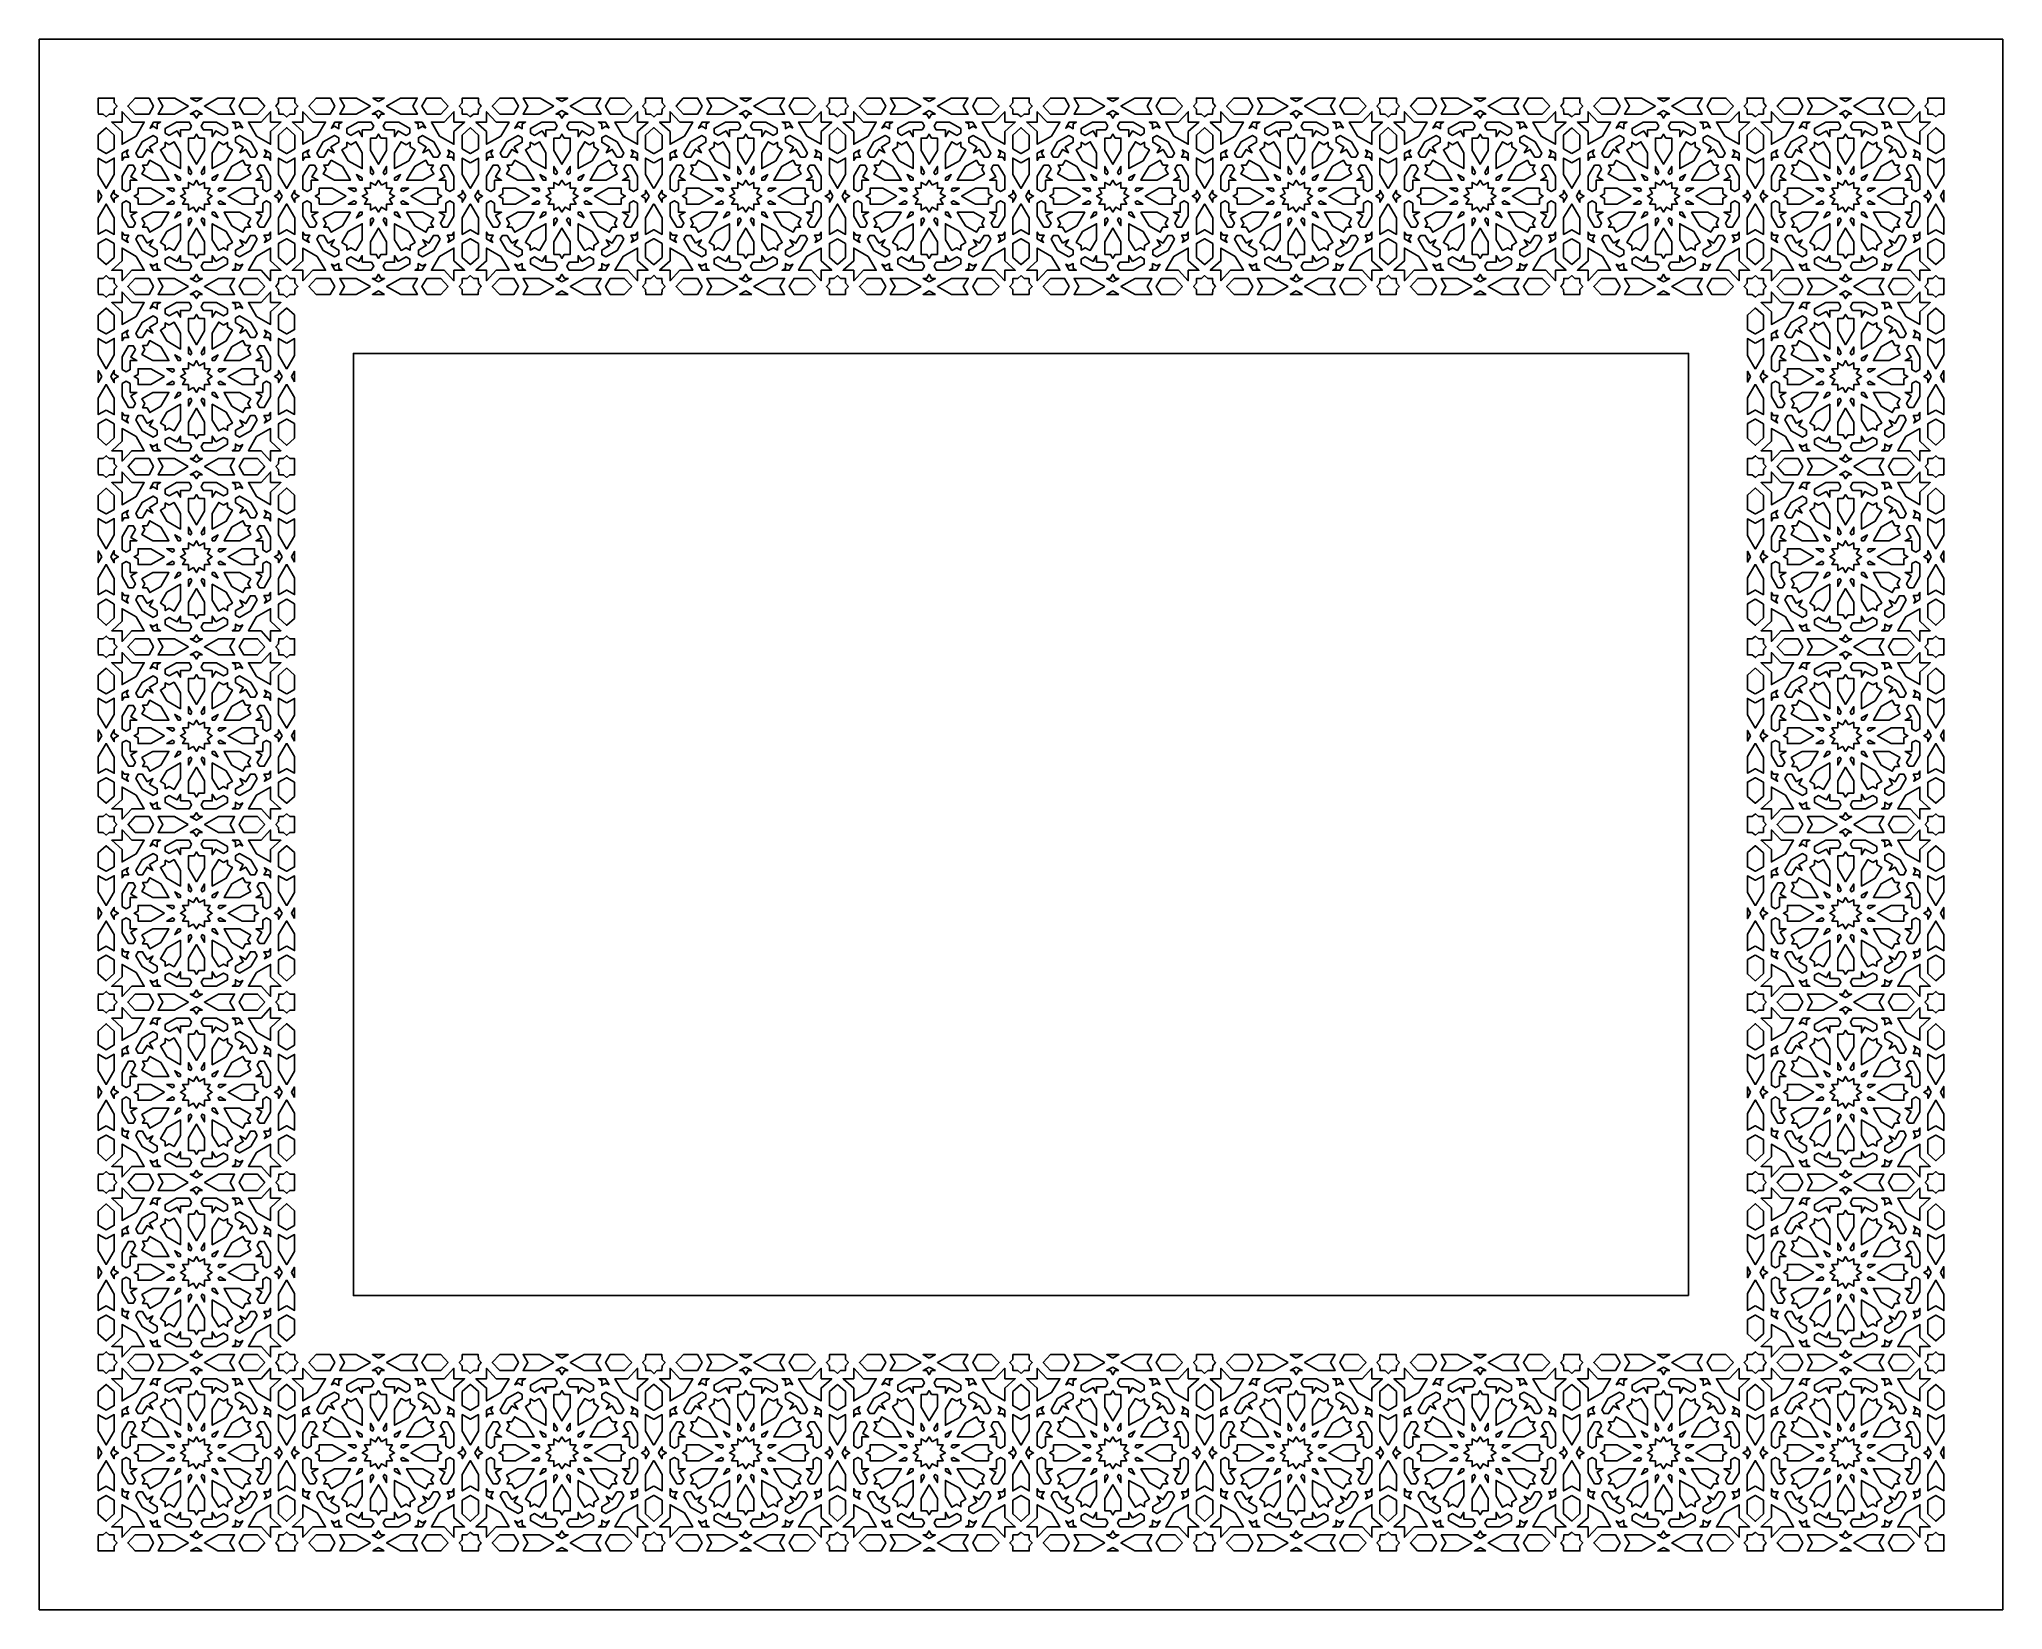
# Model space of a CAD drawing. Extents: x -500 to 500, y -400 to 400.
import ezdxf

# ---------------------------------------------------------------- set-up
doc = ezdxf.new("R2010")
doc.units = 0
doc.header["$MEASUREMENT"] = 0
doc.layers.add('LAYER_1', color=18, linetype='CONTINUOUS')

msp = doc.modelspace()

# ---------------------------------------------------------------- linework, layer by layer
at = {"layer": 'LAYER_1'}
for points in [[(-500, -400), (500, -400), (500, 400), (-500, 400)], [(-461.8, 367.6), (-460.4, 366), (-461.8, 364.4), (-461.9, 361.9), (-464.4, 361.9), (-465.9, 360.5), (-467.5, 361.9), (-469.9, 361.9), (-470, 362.9), (-470, 370), (-461.8, 370)], [(-441.8, 366), (-444.1, 361.9), (-451.1, 361.9), (-454.9, 366), (-451.2, 370), (-444.1, 370)], [(-424, 366), (-431.2, 361.9), (-439.5, 361.9), (-437.1, 366), (-439.4, 370), (-431, 370)], [(-420, 368.3), (-422.9, 370), (-417.1, 370)], [(-402.9, 366), (-400.5, 361.9), (-408.8, 361.9), (-415.9, 366), (-409, 370), (-400.6, 370)], [(-385.1, 366), (-388.8, 361.9), (-395.8, 361.9), (-398.2, 366), (-395.9, 370), (-388.7, 370)], [(-369.8, 367.6), (-368.3, 366), (-369.8, 364.4), (-369.9, 361.9), (-372.4, 361.9), (-373.9, 360.5), (-374, 360.5), (-374, 360.5), (-375.6, 361.9), (-378, 361.9), (-378.1, 364.4), (-379.6, 366), (-378.1, 367.6), (-378.1, 370), (-369.8, 370)], [(-349.4, 366), (-351.8, 361.9), (-358.9, 361.9), (-362.7, 366), (-359, 370), (-351.7, 370)], [(-331.3, 366), (-338.6, 361.9), (-347, 361.9), (-344.6, 366), (-347, 370), (-338.4, 370)], [(-327.2, 368.3), (-330.1, 370), (-324.3, 370)], [(-309.8, 366), (-307.4, 361.9), (-315.8, 361.9), (-323.1, 366), (-316, 370), (-307.5, 370)], [(-291.7, 366), (-295.5, 361.9), (-302.6, 361.9), (-305.1, 366), (-302.7, 370), (-295.4, 370)], [(-276.3, 367.6), (-274.9, 366), (-276.3, 364.4), (-276.4, 361.9), (-278.9, 361.9), (-280.5, 360.5), (-282.1, 361.9), (-284.6, 361.9), (-284.6, 364.4), (-286.1, 366), (-284.6, 367.6), (-284.6, 370), (-276.3, 370)], [(-255.9, 366), (-258.3, 361.9), (-265.4, 361.9), (-269.3, 366), (-265.5, 370), (-258.3, 370)], [(-237.9, 366), (-245.2, 361.9), (-253.6, 361.9), (-251.1, 366), (-253.5, 370), (-244.9, 370)], [(-233.8, 368.3), (-236.7, 370), (-230.8, 370)], [(-216.4, 366), (-213.9, 361.9), (-222.4, 361.9), (-229.6, 366), (-222.6, 370), (-214, 370)], [(-198.2, 366), (-202.1, 361.9), (-209.2, 361.9), (-211.6, 366), (-209.3, 370), (-202, 370)], [(-182.8, 367.6), (-181.3, 366), (-182.8, 364.4), (-182.9, 361.9), (-185.4, 361.9), (-186.9, 360.5), (-187, 360.5), (-187, 360.5), (-188.6, 361.9), (-191.1, 361.9), (-191.2, 364.4), (-192.7, 366), (-191.2, 367.6), (-191.2, 370), (-182.8, 370)], [(-162.4, 366), (-164.8, 361.9), (-171.9, 361.9), (-175.7, 366), (-172, 370), (-164.7, 370)], [(-144.3, 366), (-151.6, 361.9), (-160, 361.9), (-157.6, 366), (-160, 370), (-151.4, 370)], [(-140.2, 368.3), (-143.1, 370), (-137.3, 370)], [(-122.8, 366), (-120.4, 361.9), (-128.8, 361.9), (-136.1, 366), (-129, 370), (-120.5, 370)], [(-104.7, 366), (-108.5, 361.9), (-115.6, 361.9), (-118.1, 366), (-115.7, 370), (-108.4, 370)], [(-89.3, 367.6), (-87.9, 366), (-89.3, 364.4), (-89.4, 361.9), (-91.9, 361.9), (-93.5, 360.5), (-95.1, 361.9), (-97.6, 361.9), (-97.6, 364.4), (-99.1, 366), (-97.6, 367.6), (-97.6, 370), (-89.3, 370)], [(-68.9, 366), (-71.3, 361.9), (-78.4, 361.9), (-82.3, 366), (-78.6, 370), (-71.3, 370)], [(-50.9, 366), (-58.2, 361.9), (-66.6, 361.9), (-64.1, 366), (-66.5, 370), (-57.9, 370)], [(-46.8, 368.3), (-49.7, 370), (-43.8, 370)], [(-29.4, 366), (-26.9, 361.9), (-35.4, 361.9), (-42.6, 366), (-35.6, 370), (-27, 370)], [(-11.2, 366), (-15.1, 361.9), (-22.2, 361.9), (-24.6, 366), (-22.3, 370), (-15, 370)], [(4.2, 367.6), (5.7, 366), (4.2, 364.4), (4.1, 361.9), (1.6, 361.9), (0.1, 360.5), (0, 360.5), (0, 360.5), (-1.6, 361.9), (-4.1, 361.9), (-4.2, 364.4), (-5.7, 366), (-4.2, 367.6), (-4.2, 370), (4.2, 370)], [(24.6, 366), (22.2, 361.9), (15.1, 361.9), (11.3, 366), (15, 370), (22.3, 370)], [(42.7, 366), (35.4, 361.9), (27, 361.9), (29.4, 366), (27, 370), (35.6, 370)], [(46.8, 368.3), (43.9, 370), (49.7, 370)], [(64.2, 366), (66.6, 361.9), (58.2, 361.9), (50.9, 366), (58, 370), (66.5, 370)], [(82.3, 366), (78.5, 361.9), (71.4, 361.9), (68.9, 366), (71.3, 370), (78.6, 370)], [(97.7, 367.6), (99.1, 366), (97.7, 364.4), (97.6, 361.9), (95.1, 361.9), (93.5, 360.5), (91.9, 361.9), (89.4, 361.9), (89.3, 364.4), (87.9, 366), (89.3, 367.6), (89.3, 370), (97.7, 370)], [(118.1, 366), (115.7, 361.9), (108.6, 361.9), (104.7, 366), (108.4, 370), (115.7, 370)], [(136.1, 366), (128.8, 361.9), (120.4, 361.9), (122.9, 366), (120.5, 370), (129, 370)], [(140.2, 368.3), (137.3, 370), (143.2, 370)], [(157.6, 366), (160, 361.9), (151.6, 361.9), (144.4, 366), (151.4, 370), (160, 370)], [(175.8, 366), (171.9, 361.9), (164.8, 361.9), (162.4, 366), (164.7, 370), (172, 370)], [(191.2, 367.6), (192.7, 366), (191.2, 364.4), (191.1, 361.9), (188.6, 361.9), (187.1, 360.5), (187, 360.5), (187, 360.5), (185.4, 361.9), (182.9, 361.9), (182.8, 364.4), (181.3, 366), (182.8, 367.6), (182.8, 370), (191.2, 370)], [(211.6, 366), (209.2, 361.9), (202.1, 361.9), (198.3, 366), (202, 370), (209.3, 370)], [(229.7, 366), (222.4, 361.9), (214, 361.9), (216.4, 366), (214, 370), (222.6, 370)], [(233.8, 368.3), (230.8, 370), (236.7, 370)], [(251.2, 366), (253.6, 361.9), (245.2, 361.9), (237.9, 366), (245, 370), (253.5, 370)], [(269.3, 366), (265.5, 361.9), (258.4, 361.9), (255.9, 366), (258.3, 370), (265.6, 370)], [(284.7, 367.6), (286.1, 366), (284.7, 364.4), (284.6, 361.9), (282.1, 361.9), (280.5, 360.5), (278.9, 361.9), (276.4, 361.9), (276.3, 364.4), (274.9, 366), (276.3, 367.6), (276.3, 370), (284.7, 370)], [(305.1, 366), (302.7, 361.9), (295.6, 361.9), (291.7, 366), (295.4, 370), (302.7, 370)], [(323.1, 366), (315.8, 361.9), (307.4, 361.9), (309.9, 366), (307.5, 370), (316, 370)], [(327.2, 368.3), (324.3, 370), (330.2, 370)], [(344.6, 366), (347, 361.9), (338.6, 361.9), (331.4, 366), (338.4, 370), (347, 370)], [(362.8, 366), (358.9, 361.9), (351.8, 361.9), (349.4, 366), (351.7, 370), (359, 370)], [(378.1, 367.6), (379.6, 366), (378.1, 364.4), (378.1, 361.9), (375.6, 361.9), (374.1, 360.5), (374, 360.5), (374, 360.5), (372.4, 361.9), (369.9, 361.9), (369.8, 364.4), (368.3, 366), (369.8, 367.6), (369.8, 370), (378.1, 370)], [(398.2, 366), (395.8, 361.9), (388.9, 361.9), (385.1, 366), (388.7, 370), (395.9, 370)], [(415.9, 366), (408.8, 361.9), (400.5, 361.9), (402.9, 366), (400.6, 370), (409, 370)], [(420, 368.3), (417.1, 370), (422.9, 370)], [(437.1, 366), (439.5, 361.9), (431.2, 361.9), (424.1, 366), (431, 370), (439.4, 370)], [(454.9, 366), (451.2, 361.9), (444.2, 361.9), (441.8, 366), (444.1, 370), (451.3, 370)], [(470, 362.9), (470, 361.9), (467.5, 361.9), (466, 360.5), (464.4, 361.9), (461.9, 361.9), (461.9, 364.4), (460.4, 366), (461.9, 367.6), (461.9, 370), (470, 370)], [(-452.9, 357.8), (-446.5, 357.8), (-450.6, 350.7), (-457.8, 346.5), (-457.8, 353), (-463.1, 357.8), (-457.8, 357.8), (-457.8, 363.1)], [(-416.9, 361.9), (-418.8, 361.9), (-420, 359.8), (-421.2, 361.9), (-423.1, 361.9), (-420, 363.7)], [(-382.2, 357.8), (-376.9, 357.8), (-382.2, 353), (-382.2, 346.5), (-389.3, 350.7), (-393.5, 357.8), (-387, 357.8), (-382.2, 363.1)], [(-360.7, 357.8), (-354.2, 357.8), (-358.4, 350.7), (-365.7, 346.5), (-365.7, 353), (-371.1, 357.8), (-365.7, 357.8), (-365.7, 363.1)], [(-324.1, 361.9), (-326, 361.9), (-327.2, 359.8), (-328.5, 361.9), (-330.4, 361.9), (-327.2, 363.7)], [(-288.8, 357.8), (-283.4, 357.8), (-288.8, 353), (-288.8, 346.5), (-296.1, 350.7), (-300.3, 357.8), (-293.7, 357.8), (-288.8, 363.1)], [(-267.3, 357.8), (-260.7, 357.8), (-264.9, 350.7), (-272.2, 346.5), (-272.2, 353), (-277.6, 357.8), (-272.2, 357.8), (-272.2, 363.1)], [(-230.6, 361.9), (-232.5, 361.9), (-233.8, 359.8), (-235, 361.9), (-236.9, 361.9), (-233.8, 363.7)], [(-195.3, 357.8), (-189.9, 357.8), (-195.3, 353), (-195.3, 346.5), (-202.6, 350.7), (-206.8, 357.8), (-200.3, 357.8), (-195.3, 363.1)], [(-173.7, 357.8), (-167.2, 357.8), (-171.4, 350.7), (-178.7, 346.5), (-178.7, 353), (-184.1, 357.8), (-178.7, 357.8), (-178.7, 363.1)], [(-137.1, 361.9), (-139, 361.9), (-140.2, 359.8), (-141.5, 361.9), (-143.4, 361.9), (-140.2, 363.7)], [(-101.8, 357.8), (-96.4, 357.8), (-101.8, 353), (-101.8, 346.5), (-109.1, 350.7), (-113.3, 357.8), (-106.7, 357.8), (-101.8, 363.1)], [(-80.3, 357.8), (-73.7, 357.8), (-77.9, 350.7), (-85.2, 346.5), (-85.2, 353), (-90.6, 357.8), (-85.2, 357.8), (-85.2, 363.1)], [(-43.6, 361.9), (-45.5, 361.9), (-46.8, 359.8), (-48, 361.9), (-49.9, 361.9), (-46.8, 363.7)], [(-8.3, 357.8), (-2.9, 357.8), (-8.3, 353), (-8.3, 346.5), (-15.6, 350.7), (-19.8, 357.8), (-13.3, 357.8), (-8.3, 363.1)], [(13.3, 357.8), (19.8, 357.8), (15.6, 350.7), (8.3, 346.5), (8.3, 353), (2.9, 357.8), (8.3, 357.8), (8.3, 363.1)], [(49.9, 361.9), (48, 361.9), (46.8, 359.8), (45.5, 361.9), (43.6, 361.9), (46.8, 363.7)], [(85.2, 357.8), (90.6, 357.8), (85.2, 353), (85.2, 346.5), (77.9, 350.7), (73.7, 357.8), (80.3, 357.8), (85.2, 363.1)], [(106.7, 357.8), (113.3, 357.8), (109.1, 350.7), (101.8, 346.5), (101.8, 353), (96.4, 357.8), (101.8, 357.8), (101.8, 363.1)], [(143.4, 361.9), (141.5, 361.9), (140.2, 359.8), (139, 361.9), (137.1, 361.9), (140.2, 363.7)], [(178.7, 357.8), (184.1, 357.8), (178.7, 353), (178.7, 346.5), (171.4, 350.7), (167.2, 357.8), (173.7, 357.8), (178.7, 363.1)], [(200.3, 357.8), (206.8, 357.8), (202.6, 350.7), (195.3, 346.5), (195.3, 353), (189.9, 357.8), (195.3, 357.8), (195.3, 363.1)], [(236.9, 361.9), (235, 361.9), (233.8, 359.8), (232.5, 361.9), (230.6, 361.9), (233.8, 363.7)], [(272.2, 357.8), (277.6, 357.8), (272.2, 353), (272.2, 346.5), (264.9, 350.7), (260.7, 357.8), (267.3, 357.8), (272.2, 363.1)], [(293.7, 357.8), (300.3, 357.8), (296.1, 350.7), (288.8, 346.5), (288.8, 353), (283.4, 357.8), (288.8, 357.8), (288.8, 363.1)], [(330.4, 361.9), (328.5, 361.9), (327.2, 359.8), (326, 361.9), (324.1, 361.9), (327.2, 363.7)], [(365.7, 357.8), (371.1, 357.8), (365.7, 353), (365.7, 346.5), (358.4, 350.7), (354.2, 357.8), (360.7, 357.8), (365.7, 363.1)], [(387.1, 357.8), (393.5, 357.8), (389.4, 350.7), (382.2, 346.5), (382.2, 353), (376.9, 357.8), (382.2, 357.8), (382.2, 363.1)], [(423.1, 361.9), (421.2, 361.9), (420, 359.8), (418.8, 361.9), (416.9, 361.9), (420, 363.7)], [(457.8, 357.8), (463.1, 357.8), (457.8, 353), (457.8, 346.5), (450.6, 350.7), (446.5, 357.8), (452.9, 357.8), (457.8, 363.1)], [(-461.8, 351.2), (-461.8, 344.2), (-465.9, 341.8), (-465.9, 341.8), (-466, 341.8), (-470, 344.1), (-470, 351.3), (-466, 354.9), (-465.9, 354.9), (-465.9, 354.9)], [(-439.9, 349.8), (-439.9, 347.5), (-443.9, 345.2), (-442.1, 342.2), (-445.1, 343.9), (-447.4, 340), (-449.7, 340), (-450.9, 342), (-447.6, 347.7), (-442, 351)], [(-439.9, 356.9), (-439.9, 354.4), (-442, 355.7), (-443.6, 354.7), (-441.8, 357.8), (-438.2, 357.8)], [(-422.4, 355.7), (-423.5, 353.8), (-428.1, 353.8), (-428.1, 350.3), (-429.8, 353.3), (-433.8, 351), (-435.8, 352.2), (-435.8, 354.6), (-430.1, 357.8), (-423.6, 357.8)], [(-418.8, 349.7), (-415.9, 349.7), (-415.9, 343.3), (-420, 336.3), (-424, 343.3), (-424, 349.7), (-421.1, 349.7), (-420, 351.7)], [(-404.2, 354.6), (-404.2, 352.2), (-406.2, 351), (-410.1, 353.3), (-411.9, 350.3), (-411.9, 353.8), (-416.4, 353.8), (-417.6, 355.7), (-416.4, 357.8), (-409.8, 357.8)], [(-396.4, 354.7), (-398, 355.7), (-400.1, 354.4), (-400.1, 356.9), (-401.7, 357.8), (-398.2, 357.8)], [(-392.3, 347.7), (-389, 342), (-390.2, 340), (-392.5, 340), (-394.8, 343.9), (-397.8, 342.2), (-396.1, 345.2), (-400, 347.5), (-400, 349.8), (-398, 351)], [(-369.8, 351.2), (-369.8, 344.2), (-373.9, 341.8), (-373.9, 341.8), (-374, 341.8), (-374, 341.8), (-374.1, 341.8), (-378.1, 344.2), (-378.1, 351.2), (-374.1, 354.9), (-374, 354.9), (-374, 354.9), (-373.9, 354.9), (-373.9, 354.9)], [(-347.5, 349.8), (-347.5, 347.5), (-351.5, 345.2), (-349.8, 342.2), (-352.8, 343.9), (-355.1, 340), (-357.5, 340), (-358.7, 342), (-355.4, 347.7), (-349.6, 351)], [(-347.4, 356.9), (-347.4, 354.4), (-349.6, 355.7), (-351.2, 354.7), (-349.4, 357.8), (-345.8, 357.8)], [(-329.6, 355.7), (-330.8, 353.8), (-335.5, 353.8), (-335.5, 350.3), (-337.2, 353.3), (-341.3, 351), (-343.3, 352.2), (-343.3, 354.6), (-337.5, 357.8), (-330.9, 357.8)], [(-326, 349.7), (-323.1, 349.7), (-323.1, 343.3), (-327.2, 336.3), (-331.3, 343.3), (-331.3, 349.7), (-328.4, 349.7), (-327.2, 351.7)], [(-311.2, 354.6), (-311.2, 352.2), (-313.2, 351), (-317.2, 353.3), (-319, 350.3), (-319, 353.8), (-323.6, 353.8), (-324.8, 355.7), (-323.6, 357.8), (-316.9, 357.8)], [(-303.2, 354.7), (-304.9, 355.7), (-307, 354.4), (-307, 356.9), (-308.7, 357.8), (-305, 357.8)], [(-299.1, 347.7), (-295.8, 342), (-297, 340), (-299.3, 340), (-301.6, 343.9), (-304.7, 342.2), (-302.9, 345.2), (-306.9, 347.5), (-306.9, 349.8), (-304.8, 351)], [(-276.3, 351.2), (-276.3, 344.2), (-280.4, 341.8), (-280.5, 341.8), (-280.5, 341.8), (-284.6, 344.2), (-284.6, 351.2), (-280.5, 354.9), (-280.5, 354.9), (-280.4, 354.9)], [(-254, 349.8), (-254, 347.5), (-258.1, 345.2), (-256.3, 342.2), (-259.3, 343.9), (-261.7, 340), (-264, 340), (-265.2, 342), (-261.9, 347.7), (-256.1, 351)], [(-254, 356.9), (-254, 354.4), (-256.1, 355.7), (-257.8, 354.7), (-255.9, 357.8), (-252.3, 357.8)], [(-236.2, 355.7), (-237.4, 353.8), (-242, 353.8), (-242, 350.3), (-243.8, 353.3), (-247.8, 351), (-249.8, 352.2), (-249.8, 354.6), (-244.1, 357.8), (-237.4, 357.8)], [(-232.6, 349.7), (-229.6, 349.7), (-229.6, 343.3), (-233.8, 336.3), (-237.9, 343.3), (-237.9, 349.7), (-234.9, 349.7), (-233.8, 351.7)], [(-217.7, 354.6), (-217.7, 352.2), (-219.7, 351), (-223.7, 353.3), (-225.5, 350.3), (-225.5, 353.8), (-230.2, 353.8), (-231.3, 355.7), (-230.1, 357.8), (-223.5, 357.8)], [(-209.7, 354.7), (-211.4, 355.7), (-213.5, 354.4), (-213.5, 356.9), (-215.2, 357.8), (-211.6, 357.8)], [(-205.6, 347.7), (-202.3, 342), (-203.5, 340), (-205.8, 340), (-208.2, 343.9), (-211.2, 342.2), (-209.5, 345.2), (-213.5, 347.5), (-213.5, 349.8), (-211.4, 351)], [(-182.8, 351.2), (-182.8, 344.2), (-186.9, 341.8), (-186.9, 341.8), (-187, 341.8), (-187, 341.8), (-187.1, 341.8), (-191.2, 344.2), (-191.2, 351.2), (-187.1, 354.9), (-187, 354.9), (-187, 354.9), (-186.9, 354.9), (-186.9, 354.9)], [(-160.5, 349.8), (-160.5, 347.5), (-164.5, 345.2), (-162.8, 342.2), (-165.8, 343.9), (-168.1, 340), (-170.5, 340), (-171.7, 342), (-168.4, 347.7), (-162.6, 351)], [(-160.4, 356.9), (-160.4, 354.4), (-162.6, 355.7), (-164.2, 354.7), (-162.4, 357.8), (-158.8, 357.8)], [(-142.7, 355.7), (-143.8, 353.8), (-148.5, 353.8), (-148.5, 350.3), (-150.2, 353.3), (-154.3, 351), (-156.3, 352.2), (-156.3, 354.6), (-150.5, 357.8), (-143.9, 357.8)], [(-139, 349.7), (-136.1, 349.7), (-136.1, 343.3), (-140.2, 336.3), (-144.3, 343.3), (-144.3, 349.7), (-141.4, 349.7), (-140.2, 351.7)], [(-124.2, 354.6), (-124.2, 352.2), (-126.2, 351), (-130.2, 353.3), (-132, 350.3), (-132, 353.8), (-136.6, 353.8), (-137.8, 355.7), (-136.6, 357.8), (-129.9, 357.8)], [(-116.2, 354.7), (-117.9, 355.7), (-120, 354.4), (-120, 356.9), (-121.7, 357.8), (-118, 357.8)], [(-112.1, 347.7), (-108.8, 342), (-110, 340), (-112.3, 340), (-114.6, 343.9), (-117.7, 342.2), (-115.9, 345.2), (-119.9, 347.5), (-119.9, 349.8), (-117.8, 351)], [(-89.3, 351.2), (-89.3, 344.2), (-93.4, 341.8), (-93.5, 341.8), (-93.5, 341.8), (-97.6, 344.2), (-97.6, 351.2), (-93.5, 354.9), (-93.5, 354.9), (-93.4, 354.9)], [(-67, 349.8), (-67, 347.5), (-71.1, 345.2), (-69.3, 342.2), (-72.3, 343.9), (-74.7, 340), (-77, 340), (-78.2, 342), (-74.9, 347.7), (-69.1, 351)], [(-67, 356.9), (-67, 354.4), (-69.1, 355.7), (-70.8, 354.7), (-68.9, 357.8), (-65.3, 357.8)], [(-49.2, 355.7), (-50.4, 353.8), (-55, 353.8), (-55, 350.3), (-56.8, 353.3), (-60.8, 351), (-62.8, 352.2), (-62.8, 354.6), (-57.1, 357.8), (-50.4, 357.8)], [(-45.6, 349.7), (-42.6, 349.7), (-42.6, 343.3), (-46.8, 336.3), (-50.9, 343.3), (-50.9, 349.7), (-47.9, 349.7), (-46.8, 351.7)], [(-30.7, 354.6), (-30.7, 352.2), (-32.7, 351), (-36.7, 353.3), (-38.5, 350.3), (-38.5, 353.8), (-43.2, 353.8), (-44.3, 355.7), (-43.1, 357.8), (-36.5, 357.8)], [(-22.7, 354.7), (-24.4, 355.7), (-26.5, 354.4), (-26.5, 356.9), (-28.2, 357.8), (-24.6, 357.8)], [(-18.6, 347.7), (-15.3, 342), (-16.5, 340), (-18.8, 340), (-21.2, 343.9), (-24.2, 342.2), (-22.5, 345.2), (-26.5, 347.5), (-26.5, 349.8), (-24.4, 351)], [(4.2, 351.2), (4.2, 344.2), (0.1, 341.8), (0.1, 341.8), (0, 341.8), (0, 341.8), (-0.1, 341.8), (-4.2, 344.2), (-4.2, 351.2), (-0.1, 354.9), (0, 354.9), (0, 354.9), (0.1, 354.9), (0.1, 354.9)], [(26.5, 349.8), (26.5, 347.5), (22.5, 345.2), (24.2, 342.2), (21.2, 343.9), (18.9, 340), (16.5, 340), (15.3, 342), (18.6, 347.7), (24.4, 351)], [(26.6, 356.9), (26.6, 354.4), (24.4, 355.7), (22.8, 354.7), (24.6, 357.8), (28.2, 357.8)], [(44.3, 355.7), (43.2, 353.8), (38.5, 353.8), (38.5, 350.3), (36.8, 353.3), (32.7, 351), (30.7, 352.2), (30.7, 354.6), (36.5, 357.8), (43.1, 357.8)], [(48, 349.7), (50.9, 349.7), (50.9, 343.3), (46.8, 336.3), (42.7, 343.3), (42.7, 349.7), (45.6, 349.7), (46.8, 351.7)], [(62.8, 354.6), (62.8, 352.2), (60.8, 351), (56.8, 353.3), (55, 350.3), (55, 353.8), (50.4, 353.8), (49.2, 355.7), (50.4, 357.8), (57.1, 357.8)], [(70.8, 354.7), (69.1, 355.7), (67, 354.4), (67, 356.9), (65.3, 357.8), (69, 357.8)], [(74.9, 347.7), (78.2, 342), (77, 340), (74.7, 340), (72.4, 343.9), (69.3, 342.2), (71.1, 345.2), (67.1, 347.5), (67.1, 349.8), (69.2, 351)], [(97.7, 351.2), (97.7, 344.2), (93.6, 341.8), (93.5, 341.8), (93.5, 341.8), (89.3, 344.2), (89.3, 351.2), (93.5, 354.9), (93.5, 354.9), (93.6, 354.9)], [(120, 349.8), (120, 347.5), (115.9, 345.2), (117.7, 342.2), (114.7, 343.9), (112.3, 340), (110, 340), (108.8, 342), (112.1, 347.7), (117.9, 351)], [(120, 356.9), (120, 354.4), (117.9, 355.7), (116.2, 354.7), (118, 357.8), (121.7, 357.8)], [(137.8, 355.7), (136.6, 353.8), (132, 353.8), (132, 350.3), (130.2, 353.3), (126.2, 351), (124.2, 352.2), (124.2, 354.6), (129.9, 357.8), (136.6, 357.8)], [(141.4, 349.7), (144.4, 349.7), (144.4, 343.3), (140.2, 336.3), (136.1, 343.3), (136.1, 349.7), (139.1, 349.7), (140.2, 351.7)], [(156.3, 354.6), (156.3, 352.2), (154.3, 351), (150.3, 353.3), (148.5, 350.3), (148.5, 353.8), (143.8, 353.8), (142.7, 355.7), (143.9, 357.8), (150.5, 357.8)], [(164.2, 354.7), (162.6, 355.7), (160.5, 354.4), (160.5, 356.9), (158.8, 357.8), (162.4, 357.8)], [(168.4, 347.7), (171.7, 342), (170.5, 340), (168.2, 340), (165.8, 343.9), (162.8, 342.2), (164.5, 345.2), (160.5, 347.5), (160.5, 349.8), (162.6, 351)], [(191.2, 351.2), (191.2, 344.2), (187.1, 341.8), (187.1, 341.8), (187, 341.8), (187, 341.8), (186.9, 341.8), (182.8, 344.2), (182.8, 351.2), (186.9, 354.9), (187, 354.9), (187, 354.9), (187.1, 354.9), (187.1, 354.9)], [(213.5, 349.8), (213.5, 347.5), (209.5, 345.2), (211.2, 342.2), (208.2, 343.9), (205.9, 340), (203.5, 340), (202.3, 342), (205.6, 347.7), (211.4, 351)], [(213.6, 356.9), (213.6, 354.4), (211.4, 355.7), (209.8, 354.7), (211.6, 357.8), (215.2, 357.8)], [(231.3, 355.7), (230.2, 353.8), (225.5, 353.8), (225.5, 350.3), (223.8, 353.3), (219.7, 351), (217.7, 352.2), (217.7, 354.6), (223.5, 357.8), (230.1, 357.8)], [(235, 349.7), (237.9, 349.7), (237.9, 343.3), (233.8, 336.3), (229.7, 343.3), (229.7, 349.7), (232.6, 349.7), (233.8, 351.7)], [(249.8, 354.6), (249.8, 352.2), (247.8, 351), (243.8, 353.3), (242, 350.3), (242, 353.8), (237.4, 353.8), (236.2, 355.7), (237.4, 357.8), (244.1, 357.8)], [(257.8, 354.7), (256.1, 355.7), (254, 354.4), (254, 356.9), (252.3, 357.8), (256, 357.8)], [(261.9, 347.7), (265.2, 342), (264, 340), (261.7, 340), (259.4, 343.9), (256.3, 342.2), (258.1, 345.2), (254.1, 347.5), (254.1, 349.8), (256.2, 351)], [(284.7, 351.2), (284.7, 344.2), (280.6, 341.8), (280.5, 341.8), (280.5, 341.8), (276.3, 344.2), (276.3, 351.2), (280.5, 354.9), (280.5, 354.9), (280.6, 354.9)], [(307, 349.8), (307, 347.5), (302.9, 345.2), (304.7, 342.2), (301.7, 343.9), (299.3, 340), (297, 340), (295.8, 342), (299.1, 347.7), (304.9, 351)], [(307, 356.9), (307, 354.4), (304.9, 355.7), (303.2, 354.7), (305, 357.8), (308.7, 357.8)], [(324.8, 355.7), (323.6, 353.8), (319, 353.8), (319, 350.3), (317.2, 353.3), (313.2, 351), (311.2, 352.2), (311.2, 354.6), (316.9, 357.8), (323.6, 357.8)], [(328.4, 349.7), (331.4, 349.7), (331.4, 343.3), (327.2, 336.3), (323.1, 343.3), (323.1, 349.7), (326.1, 349.7), (327.2, 351.7)], [(343.3, 354.6), (343.3, 352.2), (341.3, 351), (337.3, 353.3), (335.5, 350.3), (335.5, 353.8), (330.8, 353.8), (329.7, 355.7), (330.9, 357.8), (337.5, 357.8)], [(351.2, 354.7), (349.6, 355.7), (347.5, 354.4), (347.5, 356.9), (345.8, 357.8), (349.4, 357.8)], [(355.4, 347.7), (358.7, 342), (357.5, 340), (355.2, 340), (352.8, 343.9), (349.8, 342.2), (351.5, 345.2), (347.5, 347.5), (347.5, 349.8), (349.6, 351)], [(378.1, 351.2), (378.1, 344.2), (374.1, 341.8), (374.1, 341.8), (374, 341.8), (374, 341.8), (373.9, 341.8), (369.8, 344.2), (369.8, 351.2), (373.9, 354.9), (374, 354.9), (374, 354.9), (374.1, 354.9), (374.1, 354.9)], [(400.1, 349.8), (400.1, 347.5), (396.1, 345.2), (397.8, 342.2), (394.8, 343.9), (392.6, 340), (390.3, 340), (389.1, 342), (392.3, 347.7), (398, 351)], [(400.1, 356.9), (400.1, 354.4), (398, 355.7), (396.4, 354.7), (398.2, 357.8), (401.8, 357.8)], [(417.6, 355.7), (416.5, 353.8), (411.9, 353.8), (411.9, 350.3), (410.2, 353.3), (406.2, 351), (404.2, 352.2), (404.2, 354.6), (409.9, 357.8), (416.4, 357.8)], [(421.2, 349.7), (424.1, 349.7), (424.1, 343.3), (420, 336.3), (416, 343.3), (416, 349.7), (418.8, 349.7), (420, 351.7)], [(435.8, 354.6), (435.8, 352.2), (433.8, 351), (429.8, 353.3), (428.1, 350.3), (428.1, 353.8), (423.5, 353.8), (422.4, 355.7), (423.6, 357.8), (430.1, 357.8)], [(443.6, 354.7), (442, 355.7), (439.9, 354.4), (439.9, 356.9), (438.3, 357.8), (441.8, 357.8)], [(447.7, 347.7), (450.9, 342), (449.7, 340), (447.5, 340), (445.2, 343.9), (442.2, 342.2), (443.9, 345.2), (439.9, 347.5), (439.9, 349.8), (442, 351)], [(470, 351.3), (470, 344.1), (466, 341.8), (466, 341.8), (465.9, 341.8), (461.9, 344.2), (461.9, 351.2), (465.9, 354.9), (466, 354.9), (466, 354.9)], [(-455.6, 342), (-454.4, 339.9), (-456.8, 339.9), (-457.8, 338.3), (-457.8, 341.9), (-454.7, 343.6)], [(-428.1, 342.2), (-428.1, 334.1), (-435.1, 338.1), (-438.3, 343.7), (-435.8, 345.2), (-435.8, 347.5), (-433.8, 346.3), (-431.3, 347.8)], [(-406.1, 346.3), (-404.1, 347.5), (-404.1, 345.2), (-401.6, 343.7), (-404.8, 338.1), (-411.9, 334.1), (-411.9, 342.2), (-408.6, 347.8)], [(-382.2, 341.9), (-382.2, 338.3), (-383.1, 339.9), (-385.6, 339.9), (-384.3, 342), (-385.3, 343.6)], [(-363.5, 342), (-362.2, 339.9), (-364.7, 339.9), (-365.7, 338.3), (-365.7, 341.9), (-362.5, 343.6)], [(-335.5, 342.2), (-335.5, 334.1), (-342.6, 338.1), (-345.9, 343.7), (-343.3, 345.2), (-343.3, 347.5), (-341.3, 346.3), (-338.7, 347.8)], [(-313.1, 346.3), (-311.1, 347.5), (-311.1, 345.2), (-308.6, 343.7), (-311.8, 338.1), (-319, 334.1), (-319, 342.2), (-315.7, 347.8)], [(-288.8, 341.9), (-288.8, 338.3), (-289.7, 339.9), (-292.2, 339.9), (-291, 342), (-291.9, 343.6)], [(-270, 342), (-268.8, 339.9), (-271.2, 339.9), (-272.2, 338.3), (-272.2, 341.9), (-269, 343.6)], [(-242, 342.2), (-242, 334.1), (-249.1, 338.1), (-252.4, 343.7), (-249.9, 345.2), (-249.9, 347.5), (-247.8, 346.3), (-245.3, 347.8)], [(-219.7, 346.3), (-217.6, 347.5), (-217.6, 345.2), (-215.1, 343.7), (-218.4, 338.1), (-225.5, 334.1), (-225.5, 342.2), (-222.2, 347.8)], [(-195.3, 341.9), (-195.3, 338.3), (-196.3, 339.9), (-198.7, 339.9), (-197.5, 342), (-198.5, 343.6)], [(-176.5, 342), (-175.2, 339.9), (-177.7, 339.9), (-178.7, 338.3), (-178.7, 341.9), (-175.5, 343.6)], [(-148.5, 342.2), (-148.5, 334.1), (-155.6, 338.1), (-158.9, 343.7), (-156.3, 345.2), (-156.3, 347.5), (-154.3, 346.3), (-151.7, 347.8)], [(-126.1, 346.3), (-124.1, 347.5), (-124.1, 345.2), (-121.6, 343.7), (-124.8, 338.1), (-132, 334.1), (-132, 342.2), (-128.7, 347.8)], [(-101.8, 341.9), (-101.8, 338.3), (-102.7, 339.9), (-105.2, 339.9), (-104, 342), (-104.9, 343.6)], [(-83, 342), (-81.8, 339.9), (-84.2, 339.9), (-85.2, 338.3), (-85.2, 341.9), (-82, 343.6)], [(-55, 342.2), (-55, 334.1), (-62.1, 338.1), (-65.4, 343.7), (-62.9, 345.2), (-62.9, 347.5), (-60.8, 346.3), (-58.3, 347.8)], [(-32.7, 346.3), (-30.6, 347.5), (-30.6, 345.2), (-28.1, 343.7), (-31.4, 338.1), (-38.5, 334.1), (-38.5, 342.2), (-35.2, 347.8)], [(-8.3, 341.9), (-8.3, 338.3), (-9.3, 339.9), (-11.7, 339.9), (-10.5, 342), (-11.5, 343.6)], [(10.5, 342), (11.8, 339.9), (9.3, 339.9), (8.3, 338.3), (8.3, 341.9), (11.5, 343.6)], [(38.5, 342.2), (38.5, 334.1), (31.4, 338.1), (28.1, 343.7), (30.7, 345.2), (30.7, 347.5), (32.7, 346.3), (35.3, 347.8)], [(60.9, 346.3), (62.9, 347.5), (62.9, 345.2), (65.4, 343.7), (62.2, 338.1), (55, 334.1), (55, 342.2), (58.3, 347.8)], [(85.2, 341.9), (85.2, 338.3), (84.3, 339.9), (81.8, 339.9), (83, 342), (82.1, 343.6)], [(104, 342), (105.2, 339.9), (102.8, 339.9), (101.8, 338.3), (101.8, 341.9), (105, 343.6)], [(132, 342.2), (132, 334.1), (124.9, 338.1), (121.6, 343.7), (124.1, 345.2), (124.1, 347.5), (126.2, 346.3), (128.7, 347.8)], [(154.3, 346.3), (156.4, 347.5), (156.4, 345.2), (158.9, 343.7), (155.6, 338.1), (148.5, 334.1), (148.5, 342.2), (151.8, 347.8)], [(178.7, 341.9), (178.7, 338.3), (177.7, 339.9), (175.3, 339.9), (176.5, 342), (175.5, 343.6)], [(197.5, 342), (198.8, 339.9), (196.3, 339.9), (195.3, 338.3), (195.3, 341.9), (198.5, 343.6)], [(225.5, 342.2), (225.5, 334.1), (218.4, 338.1), (215.1, 343.7), (217.7, 345.2), (217.7, 347.5), (219.7, 346.3), (222.3, 347.8)], [(247.9, 346.3), (249.9, 347.5), (249.9, 345.2), (252.4, 343.7), (249.2, 338.1), (242, 334.1), (242, 342.2), (245.3, 347.8)], [(272.2, 341.9), (272.2, 338.3), (271.3, 339.9), (268.8, 339.9), (270, 342), (269.1, 343.6)], [(291, 342), (292.2, 339.9), (289.8, 339.9), (288.8, 338.3), (288.8, 341.9), (292, 343.6)], [(319, 342.2), (319, 334.1), (311.9, 338.1), (308.6, 343.7), (311.1, 345.2), (311.1, 347.5), (313.2, 346.3), (315.7, 347.8)], [(341.3, 346.3), (343.4, 347.5), (343.4, 345.2), (345.9, 343.7), (342.6, 338.1), (335.5, 334.1), (335.5, 342.2), (338.8, 347.8)], [(365.7, 341.9), (365.7, 338.3), (364.7, 339.9), (362.2, 339.9), (363.5, 342), (362.5, 343.6)], [(384.4, 342), (385.6, 339.9), (383.1, 339.9), (382.2, 338.3), (382.2, 341.9), (385.3, 343.6)], [(411.9, 342.2), (411.9, 334.1), (404.9, 338.1), (401.7, 343.7), (404.2, 345.2), (404.2, 347.5), (406.2, 346.3), (408.7, 347.8)], [(433.8, 346.3), (435.8, 347.5), (435.8, 345.2), (438.4, 343.7), (435.1, 338.1), (428.1, 334.1), (428.1, 342.2), (431.3, 347.8)], [(457.8, 341.9), (457.8, 338.3), (456.9, 339.9), (454.4, 339.9), (455.6, 342), (454.7, 343.6)], [(-461.8, 331.1), (-465.9, 324.1), (-465.9, 324.2), (-466, 324.1), (-470, 331), (-470, 339.4), (-466, 337.1), (-465.9, 337.2), (-465.9, 337.1), (-461.8, 339.5)], [(-451, 333.8), (-453.3, 329.9), (-450.3, 328.2), (-453.7, 328.2), (-453.7, 323.6), (-455.7, 322.4), (-457.8, 323.6), (-457.8, 330.2), (-454.5, 335.8), (-452.1, 335.8)], [(-438.1, 335.2), (-434, 328.2), (-442.1, 328.2), (-447.7, 331.4), (-446.3, 333.9), (-447.4, 335.9), (-445.1, 335.9), (-443.7, 338.4)], [(-428.1, 329.4), (-428.1, 328.2), (-429.3, 328.2), (-431, 331.1)], [(-422.3, 332.2), (-422.9, 331.1), (-424, 331.8), (-424, 335.2)], [(-415.9, 331.8), (-417, 331.1), (-417.6, 332.2), (-415.9, 335.2)], [(-410.6, 328.2), (-411.9, 328.2), (-411.9, 329.4), (-408.9, 331.1)], [(-394.9, 335.9), (-392.5, 335.9), (-393.7, 333.9), (-392.3, 331.4), (-397.8, 328.2), (-405.9, 328.2), (-401.9, 335.2), (-396.3, 338.4)], [(-382.2, 330.2), (-382.2, 323.6), (-384.3, 322.4), (-386.2, 323.6), (-386.2, 328.2), (-389.7, 328.2), (-386.7, 329.9), (-389, 333.8), (-387.8, 335.8), (-385.4, 335.8)], [(-369.8, 331.1), (-373.9, 324.1), (-373.9, 324.2), (-374, 324.1), (-374, 324.2), (-374.1, 324.1), (-378.1, 331.1), (-378.1, 339.5), (-374.1, 337.1), (-374, 337.2), (-374, 337.1), (-373.9, 337.2), (-373.9, 337.1), (-369.8, 339.5)], [(-358.7, 333.8), (-361.1, 329.9), (-358, 328.2), (-361.5, 328.2), (-361.5, 323.6), (-363.5, 322.4), (-365.7, 323.6), (-365.7, 330.2), (-362.3, 335.8), (-359.9, 335.8)], [(-345.6, 335.2), (-341.5, 328.2), (-349.7, 328.2), (-355.4, 331.4), (-353.9, 333.9), (-355.1, 335.9), (-352.8, 335.9), (-351.3, 338.4)], [(-335.5, 329.4), (-335.5, 328.2), (-336.7, 328.2), (-338.5, 331.1)], [(-329.6, 332.2), (-330.2, 331.1), (-331.3, 331.8), (-331.3, 335.2)], [(-323.1, 331.8), (-324.2, 331.1), (-324.8, 332.2), (-323.1, 335.2)], [(-317.7, 328.2), (-319, 328.2), (-319, 329.4), (-316, 331.1)], [(-301.7, 335.9), (-299.3, 335.9), (-300.5, 333.9), (-299, 331.4), (-304.7, 328.2), (-312.9, 328.2), (-308.8, 335.2), (-303.1, 338.4)], [(-288.8, 330.2), (-288.8, 323.6), (-290.9, 322.4), (-292.9, 323.6), (-292.9, 328.2), (-296.4, 328.2), (-293.4, 329.9), (-295.7, 333.8), (-294.5, 335.8), (-292.1, 335.8)], [(-276.3, 331.1), (-280.4, 324.1), (-280.5, 324.2), (-280.5, 324.1), (-284.6, 331.1), (-284.6, 339.5), (-280.5, 337.1), (-280.5, 337.2), (-280.4, 337.1), (-276.3, 339.5)], [(-265.3, 333.8), (-267.6, 329.9), (-264.5, 328.2), (-268.1, 328.2), (-268.1, 323.6), (-270.1, 322.4), (-272.2, 323.6), (-272.2, 330.2), (-268.9, 335.8), (-266.4, 335.8)], [(-252.2, 335.2), (-248, 328.2), (-256.3, 328.2), (-262, 331.4), (-260.5, 333.9), (-261.7, 335.9), (-259.3, 335.9), (-257.8, 338.4)], [(-242, 329.4), (-242, 328.2), (-243.3, 328.2), (-245, 331.1)], [(-236.1, 332.2), (-236.8, 331.1), (-237.9, 331.8), (-237.9, 335.2)], [(-229.6, 331.8), (-230.7, 331.1), (-231.4, 332.2), (-229.6, 335.2)], [(-224.2, 328.2), (-225.5, 328.2), (-225.5, 329.4), (-222.5, 331.1)], [(-208.2, 335.9), (-205.9, 335.9), (-207, 333.9), (-205.6, 331.4), (-211.2, 328.2), (-219.5, 328.2), (-215.3, 335.2), (-209.7, 338.4)], [(-195.3, 330.2), (-195.3, 323.6), (-197.4, 322.4), (-199.4, 323.6), (-199.4, 328.2), (-203, 328.2), (-199.9, 329.9), (-202.2, 333.8), (-201.1, 335.8), (-198.6, 335.8)], [(-182.8, 331.1), (-186.9, 324.1), (-186.9, 324.2), (-187, 324.1), (-187, 324.2), (-187.1, 324.1), (-191.2, 331.1), (-191.2, 339.5), (-187.1, 337.1), (-187, 337.2), (-187, 337.1), (-186.9, 337.2), (-186.9, 337.1), (-182.8, 339.5)], [(-171.7, 333.8), (-174.1, 329.9), (-171, 328.2), (-174.5, 328.2), (-174.5, 323.6), (-176.5, 322.4), (-178.7, 323.6), (-178.7, 330.2), (-175.3, 335.8), (-172.9, 335.8)], [(-158.6, 335.2), (-154.5, 328.2), (-162.7, 328.2), (-168.4, 331.4), (-166.9, 333.9), (-168.1, 335.9), (-165.8, 335.9), (-164.3, 338.4)], [(-148.5, 329.4), (-148.5, 328.2), (-149.7, 328.2), (-151.5, 331.1)], [(-142.6, 332.2), (-143.2, 331.1), (-144.3, 331.8), (-144.3, 335.2)], [(-136.1, 331.8), (-137.2, 331.1), (-137.8, 332.2), (-136.1, 335.2)], [(-130.7, 328.2), (-132, 328.2), (-132, 329.4), (-129, 331.1)], [(-114.7, 335.9), (-112.3, 335.9), (-113.5, 333.9), (-112, 331.4), (-117.7, 328.2), (-125.9, 328.2), (-121.8, 335.2), (-116.1, 338.4)], [(-101.8, 330.2), (-101.8, 323.6), (-103.9, 322.4), (-105.9, 323.6), (-105.9, 328.2), (-109.4, 328.2), (-106.4, 329.9), (-108.7, 333.8), (-107.5, 335.8), (-105.1, 335.8)], [(-89.3, 331.1), (-93.4, 324.1), (-93.5, 324.2), (-93.5, 324.1), (-97.6, 331.1), (-97.6, 339.5), (-93.5, 337.1), (-93.5, 337.2), (-93.4, 337.1), (-89.3, 339.5)], [(-78.3, 333.8), (-80.6, 329.9), (-77.5, 328.2), (-81.1, 328.2), (-81.1, 323.6), (-83.1, 322.4), (-85.2, 323.6), (-85.2, 330.2), (-81.9, 335.8), (-79.4, 335.8)], [(-65.2, 335.2), (-61, 328.2), (-69.3, 328.2), (-75, 331.4), (-73.5, 333.9), (-74.7, 335.9), (-72.3, 335.9), (-70.8, 338.4)], [(-55, 329.4), (-55, 328.2), (-56.3, 328.2), (-58, 331.1)], [(-49.1, 332.2), (-49.8, 331.1), (-50.9, 331.8), (-50.9, 335.2)], [(-42.6, 331.8), (-43.7, 331.1), (-44.4, 332.2), (-42.6, 335.2)], [(-37.2, 328.2), (-38.5, 328.2), (-38.5, 329.4), (-35.5, 331.1)], [(-21.2, 335.9), (-18.9, 335.9), (-20, 333.9), (-18.6, 331.4), (-24.2, 328.2), (-32.5, 328.2), (-28.3, 335.2), (-22.7, 338.4)], [(-8.3, 330.2), (-8.3, 323.6), (-10.4, 322.4), (-12.5, 323.6), (-12.5, 328.2), (-16, 328.2), (-12.9, 329.9), (-15.2, 333.8), (-14.1, 335.8), (-11.6, 335.8)], [(4.2, 331.1), (0.1, 324.1), (0.1, 324.2), (0, 324.1), (0, 324.2), (-0.1, 324.1), (-4.2, 331.1), (-4.2, 339.5), (-0.1, 337.1), (0, 337.2), (0, 337.1), (0.1, 337.2), (0.1, 337.1), (4.2, 339.5)], [(15.3, 333.8), (12.9, 329.9), (16, 328.2), (12.5, 328.2), (12.5, 323.6), (10.5, 322.4), (8.3, 323.6), (8.3, 330.2), (11.7, 335.8), (14.1, 335.8)], [(28.4, 335.2), (32.5, 328.2), (24.3, 328.2), (18.6, 331.4), (20.1, 333.9), (18.9, 335.9), (21.2, 335.9), (22.7, 338.4)], [(38.5, 329.4), (38.5, 328.2), (37.3, 328.2), (35.5, 331.1)], [(44.4, 332.2), (43.8, 331.1), (42.7, 331.8), (42.7, 335.2)], [(50.9, 331.8), (49.8, 331.1), (49.2, 332.2), (50.9, 335.2)], [(56.3, 328.2), (55, 328.2), (55, 329.4), (58, 331.1)], [(72.3, 335.9), (74.7, 335.9), (73.5, 333.9), (75, 331.4), (69.3, 328.2), (61.1, 328.2), (65.2, 335.2), (70.9, 338.4)], [(85.2, 330.2), (85.2, 323.6), (83.1, 322.4), (81.1, 323.6), (81.1, 328.2), (77.6, 328.2), (80.6, 329.9), (78.3, 333.8), (79.5, 335.8), (81.9, 335.8)], [(97.7, 331.1), (93.6, 324.1), (93.5, 324.2), (93.5, 324.1), (89.3, 331.1), (89.3, 339.5), (93.5, 337.1), (93.5, 337.2), (93.6, 337.1), (97.7, 339.5)], [(108.7, 333.8), (106.4, 329.9), (109.5, 328.2), (105.9, 328.2), (105.9, 323.6), (103.9, 322.4), (101.8, 323.6), (101.8, 330.2), (105.1, 335.8), (107.6, 335.8)], [(121.8, 335.2), (126, 328.2), (117.7, 328.2), (112, 331.4), (113.5, 333.9), (112.3, 335.9), (114.7, 335.9), (116.2, 338.4)], [(132, 329.4), (132, 328.2), (130.7, 328.2), (129, 331.1)], [(137.9, 332.2), (137.2, 331.1), (136.1, 331.8), (136.1, 335.2)], [(144.4, 331.8), (143.3, 331.1), (142.6, 332.2), (144.4, 335.2)], [(149.8, 328.2), (148.5, 328.2), (148.5, 329.4), (151.5, 331.1)], [(165.8, 335.9), (168.1, 335.9), (167, 333.9), (168.4, 331.4), (162.8, 328.2), (154.5, 328.2), (158.7, 335.2), (164.3, 338.4)], [(178.7, 330.2), (178.7, 323.6), (176.6, 322.4), (174.5, 323.6), (174.5, 328.2), (171, 328.2), (174.1, 329.9), (171.8, 333.8), (172.9, 335.8), (175.4, 335.8)], [(191.2, 331.1), (187.1, 324.1), (187.1, 324.2), (187, 324.1), (187, 324.2), (186.9, 324.1), (182.8, 331.1), (182.8, 339.5), (186.9, 337.1), (187, 337.2), (187, 337.1), (187.1, 337.2), (187.1, 337.1), (191.2, 339.5)], [(202.3, 333.8), (199.9, 329.9), (203, 328.2), (199.5, 328.2), (199.5, 323.6), (197.5, 322.4), (195.3, 323.6), (195.3, 330.2), (198.7, 335.8), (201.1, 335.8)], [(215.4, 335.2), (219.5, 328.2), (211.3, 328.2), (205.6, 331.4), (207.1, 333.9), (205.9, 335.9), (208.2, 335.9), (209.7, 338.4)], [(225.5, 329.4), (225.5, 328.2), (224.3, 328.2), (222.5, 331.1)], [(231.4, 332.2), (230.8, 331.1), (229.7, 331.8), (229.7, 335.2)], [(237.9, 331.8), (236.8, 331.1), (236.2, 332.2), (237.9, 335.2)], [(243.3, 328.2), (242, 328.2), (242, 329.4), (245, 331.1)], [(259.3, 335.9), (261.7, 335.9), (260.5, 333.9), (262, 331.4), (256.3, 328.2), (248.1, 328.2), (252.2, 335.2), (257.9, 338.4)], [(272.2, 330.2), (272.2, 323.6), (270.1, 322.4), (268.1, 323.6), (268.1, 328.2), (264.6, 328.2), (267.6, 329.9), (265.3, 333.8), (266.5, 335.8), (268.9, 335.8)], [(284.7, 331.1), (280.6, 324.1), (280.5, 324.2), (280.5, 324.1), (276.3, 331.1), (276.3, 339.5), (280.5, 337.1), (280.5, 337.2), (280.6, 337.1), (284.7, 339.5)], [(295.7, 333.8), (293.4, 329.9), (296.5, 328.2), (292.9, 328.2), (292.9, 323.6), (290.9, 322.4), (288.8, 323.6), (288.8, 330.2), (292.1, 335.8), (294.6, 335.8)], [(308.8, 335.2), (312.9, 328.2), (304.7, 328.2), (299, 331.4), (300.5, 333.9), (299.3, 335.9), (301.7, 335.9), (303.2, 338.4)], [(319, 329.4), (319, 328.2), (317.7, 328.2), (316, 331.1)], [(324.9, 332.2), (324.2, 331.1), (323.1, 331.8), (323.1, 335.2)], [(331.4, 331.8), (330.3, 331.1), (329.6, 332.2), (331.4, 335.2)], [(336.8, 328.2), (335.5, 328.2), (335.5, 329.4), (338.5, 331.1)], [(352.8, 335.9), (355.1, 335.9), (354, 333.9), (355.4, 331.4), (349.8, 328.2), (341.5, 328.2), (345.7, 335.2), (351.3, 338.4)], [(365.7, 330.2), (365.7, 323.6), (363.6, 322.4), (361.5, 323.6), (361.5, 328.2), (358, 328.2), (361.1, 329.9), (358.8, 333.8), (359.9, 335.8), (362.4, 335.8)], [(378.1, 331.1), (374.1, 324.1), (374.1, 324.2), (374, 324.1), (374, 324.2), (373.9, 324.1), (369.8, 331.1), (369.8, 339.5), (373.9, 337.1), (374, 337.2), (374, 337.1), (374.1, 337.2), (374.1, 337.1), (378.1, 339.5)], [(389, 333.8), (386.7, 329.9), (389.7, 328.2), (386.3, 328.2), (386.3, 323.6), (384.3, 322.4), (382.2, 323.6), (382.2, 330.2), (385.5, 335.8), (387.9, 335.8)], [(401.9, 335.2), (406, 328.2), (397.8, 328.2), (392.3, 331.4), (393.7, 333.9), (392.6, 335.9), (394.9, 335.9), (396.3, 338.4)], [(411.9, 329.4), (411.9, 328.2), (410.6, 328.2), (408.9, 331.1)], [(417.7, 332.2), (417, 331.1), (416, 331.8), (416, 335.2)], [(424.1, 331.8), (423, 331.1), (422.3, 332.2), (424.1, 335.2)], [(429.4, 328.2), (428.1, 328.2), (428.1, 329.4), (431.1, 331.1)], [(445.1, 335.9), (447.4, 335.9), (446.3, 333.9), (447.7, 331.4), (442.2, 328.2), (434.1, 328.2), (438.1, 335.2), (443.7, 338.4)], [(457.8, 330.2), (457.8, 323.6), (455.7, 322.4), (453.7, 323.6), (453.7, 328.2), (450.3, 328.2), (453.3, 329.9), (451, 333.8), (452.1, 335.8), (454.5, 335.8)], [(465.9, 337.1), (466, 337.2), (466, 337.1), (470, 339.4), (470, 331), (466, 324.1), (466, 324.2), (465.9, 324.1), (461.9, 331.1), (461.9, 339.5)], [(-468.2, 320.1), (-470, 317), (-470, 323.1)], [(-461.8, 321.3), (-459.7, 320.1), (-461.8, 318.8), (-461.8, 317), (-463.6, 320.1), (-461.8, 323.1)], [(-436.2, 320.1), (-443.2, 316), (-449.7, 316), (-449.7, 318.9), (-451.7, 320.1), (-449.7, 321.2), (-449.7, 324.1), (-443.2, 324.1)], [(-431.1, 323), (-432.1, 322.4), (-435.1, 324.1), (-431.7, 324.1)], [(-418.5, 325.6), (-415.9, 327.1), (-415.9, 324.1), (-413, 324.1), (-414.4, 321.5), (-411.9, 320.1), (-414.4, 318.6), (-413, 316), (-415.9, 316), (-415.9, 313), (-418.5, 314.5), (-420, 312), (-421.5, 314.5), (-424, 313), (-424, 316), (-427, 316), (-425.5, 318.6), (-428.1, 320.1), (-425.5, 321.5), (-427, 324.1), (-424, 324.1), (-424, 327.1), (-421.5, 325.6), (-420, 328.2)], [(-407.8, 322.4), (-408.9, 323), (-408.3, 324.1), (-404.9, 324.1)], [(-390.3, 321.2), (-388.3, 320.1), (-390.3, 318.9), (-390.3, 316), (-396.7, 316), (-403.8, 320.1), (-396.7, 324.1), (-390.3, 324.1)], [(-376.3, 320.1), (-378.1, 317), (-378.1, 318.8), (-380.2, 320.1), (-378.1, 321.3), (-378.1, 323.1)], [(-369.8, 321.3), (-367.6, 320.1), (-369.8, 318.8), (-369.8, 317), (-371.6, 320.1), (-369.8, 323.1)], [(-343.7, 320.1), (-350.9, 316), (-357.4, 316), (-357.4, 318.9), (-359.4, 320.1), (-357.4, 321.2), (-357.4, 324.1), (-350.9, 324.1)], [(-338.5, 323), (-339.6, 322.4), (-342.6, 324.1), (-339.1, 324.1)], [(-325.7, 325.6), (-323.1, 327.1), (-323.1, 324.1), (-320.1, 324.1), (-321.6, 321.5), (-319, 320.1), (-321.6, 318.6), (-320.1, 316), (-323.1, 316), (-323.1, 313), (-325.7, 314.5), (-327.2, 312), (-328.7, 314.5), (-331.3, 313), (-331.3, 316), (-334.4, 316), (-332.8, 318.6), (-335.5, 320.1), (-332.8, 321.5), (-334.4, 324.1), (-331.3, 324.1), (-331.3, 327.1), (-328.7, 325.6), (-327.2, 328.2)], [(-314.8, 322.4), (-315.9, 323), (-315.3, 324.1), (-311.8, 324.1)], [(-297, 321.2), (-295, 320.1), (-297, 318.9), (-297, 316), (-303.6, 316), (-310.7, 320.1), (-303.6, 324.1), (-297, 324.1)], [(-282.8, 320.1), (-284.6, 317), (-284.6, 318.8), (-286.8, 320.1), (-284.6, 321.3), (-284.6, 323.1)], [(-276.3, 321.3), (-274.2, 320.1), (-276.3, 318.8), (-276.3, 317), (-278.1, 320.1), (-276.3, 323.1)], [(-250.3, 320.1), (-257.4, 316), (-263.9, 316), (-263.9, 318.9), (-266, 320.1), (-263.9, 321.2), (-263.9, 324.1), (-257.4, 324.1)], [(-245, 323), (-246.1, 322.4), (-249.1, 324.1), (-245.7, 324.1)], [(-232.2, 325.6), (-229.6, 327.1), (-229.6, 324.1), (-226.6, 324.1), (-228.1, 321.5), (-225.5, 320.1), (-228.1, 318.6), (-226.6, 316), (-229.6, 316), (-229.6, 313), (-232.2, 314.5), (-233.8, 312), (-235.3, 314.5), (-237.9, 313), (-237.9, 316), (-240.9, 316), (-239.4, 318.6), (-242, 320.1), (-239.4, 321.5), (-240.9, 324.1), (-237.9, 324.1), (-237.9, 327.1), (-235.3, 325.6), (-233.8, 328.2)], [(-221.4, 322.4), (-222.5, 323), (-221.9, 324.1), (-218.4, 324.1)], [(-203.6, 321.2), (-201.5, 320.1), (-203.6, 318.9), (-203.6, 316), (-210.1, 316), (-217.3, 320.1), (-210.1, 324.1), (-203.6, 324.1)], [(-189.4, 320.1), (-191.2, 317), (-191.2, 318.8), (-193.3, 320.1), (-191.2, 321.3), (-191.2, 323.1)], [(-182.8, 321.3), (-180.6, 320.1), (-182.8, 318.8), (-182.8, 317), (-184.6, 320.1), (-182.8, 323.1)], [(-156.7, 320.1), (-163.9, 316), (-170.4, 316), (-170.4, 318.9), (-172.4, 320.1), (-170.4, 321.2), (-170.4, 324.1), (-163.9, 324.1)], [(-151.5, 323), (-152.6, 322.4), (-155.6, 324.1), (-152.1, 324.1)], [(-138.7, 325.6), (-136.1, 327.1), (-136.1, 324.1), (-133.1, 324.1), (-134.6, 321.5), (-132, 320.1), (-134.6, 318.6), (-133.1, 316), (-136.1, 316), (-136.1, 313), (-138.7, 314.5), (-140.2, 312), (-141.7, 314.5), (-144.3, 313), (-144.3, 316), (-147.4, 316), (-145.8, 318.6), (-148.5, 320.1), (-145.8, 321.5), (-147.4, 324.1), (-144.3, 324.1), (-144.3, 327.1), (-141.7, 325.6), (-140.2, 328.2)], [(-127.8, 322.4), (-128.9, 323), (-128.3, 324.1), (-124.8, 324.1)], [(-110, 321.2), (-108, 320.1), (-110, 318.9), (-110, 316), (-116.6, 316), (-123.7, 320.1), (-116.6, 324.1), (-110, 324.1)], [(-95.8, 320.1), (-97.6, 317), (-97.6, 318.8), (-99.8, 320.1), (-97.6, 321.3), (-97.6, 323.1)], [(-89.3, 321.3), (-87.2, 320.1), (-89.3, 318.8), (-89.3, 317), (-91.1, 320.1), (-89.3, 323.1)], [(-63.3, 320.1), (-70.4, 316), (-76.9, 316), (-76.9, 318.9), (-79, 320.1), (-76.9, 321.2), (-76.9, 324.1), (-70.4, 324.1)], [(-58, 323), (-59.1, 322.4), (-62.1, 324.1), (-58.7, 324.1)], [(-45.2, 325.6), (-42.6, 327.1), (-42.6, 324.1), (-39.6, 324.1), (-41.1, 321.5), (-38.5, 320.1), (-41.1, 318.6), (-39.6, 316), (-42.6, 316), (-42.6, 313), (-45.2, 314.5), (-46.8, 312), (-48.3, 314.5), (-50.9, 313), (-50.9, 316), (-53.9, 316), (-52.4, 318.6), (-55, 320.1), (-52.4, 321.5), (-53.9, 324.1), (-50.9, 324.1), (-50.9, 327.1), (-48.3, 325.6), (-46.8, 328.2)], [(-34.4, 322.4), (-35.5, 323), (-34.9, 324.1), (-31.4, 324.1)], [(-16.6, 321.2), (-14.5, 320.1), (-16.6, 318.9), (-16.6, 316), (-23.1, 316), (-30.3, 320.1), (-23.1, 324.1), (-16.6, 324.1)], [(-2.4, 320.1), (-4.2, 317), (-4.2, 318.8), (-6.3, 320.1), (-4.2, 321.3), (-4.2, 323.1)], [(4.2, 321.3), (6.4, 320.1), (4.2, 318.8), (4.2, 317), (2.4, 320.1), (4.2, 323.1)], [(30.3, 320.1), (23.1, 316), (16.6, 316), (16.6, 318.9), (14.6, 320.1), (16.6, 321.2), (16.6, 324.1), (23.1, 324.1)], [(35.5, 323), (34.4, 322.4), (31.4, 324.1), (34.9, 324.1)], [(48.3, 325.6), (50.9, 327.1), (50.9, 324.1), (53.9, 324.1), (52.4, 321.5), (55, 320.1), (52.4, 318.6), (53.9, 316), (50.9, 316), (50.9, 313), (48.3, 314.5), (46.8, 312), (45.3, 314.5), (42.7, 313), (42.7, 316), (39.6, 316), (41.2, 318.6), (38.5, 320.1), (41.2, 321.5), (39.6, 324.1), (42.7, 324.1), (42.7, 327.1), (45.3, 325.6), (46.8, 328.2)], [(59.2, 322.4), (58.1, 323), (58.7, 324.1), (62.2, 324.1)], [(77, 321.2), (79, 320.1), (77, 318.9), (77, 316), (70.4, 316), (63.3, 320.1), (70.4, 324.1), (77, 324.1)], [(91.2, 320.1), (89.3, 317), (89.3, 318.8), (87.2, 320.1), (89.3, 321.3), (89.3, 323.1)], [(97.7, 321.3), (99.8, 320.1), (97.7, 318.8), (97.7, 317), (95.9, 320.1), (97.7, 323.1)], [(123.7, 320.1), (116.6, 316), (110.1, 316), (110.1, 318.9), (108, 320.1), (110.1, 321.2), (110.1, 324.1), (116.6, 324.1)], [(129, 323), (127.9, 322.4), (124.9, 324.1), (128.3, 324.1)], [(141.8, 325.6), (144.4, 327.1), (144.4, 324.1), (147.4, 324.1), (145.9, 321.5), (148.5, 320.1), (145.9, 318.6), (147.4, 316), (144.4, 316), (144.4, 313), (141.8, 314.5), (140.2, 312), (138.7, 314.5), (136.1, 313), (136.1, 316), (133.1, 316), (134.6, 318.6), (132, 320.1), (134.6, 321.5), (133.1, 324.1), (136.1, 324.1), (136.1, 327.1), (138.7, 325.6), (140.2, 328.2)], [(152.6, 322.4), (151.5, 323), (152.1, 324.1), (155.6, 324.1)], [(170.4, 321.2), (172.5, 320.1), (170.4, 318.9), (170.4, 316), (163.9, 316), (156.7, 320.1), (163.9, 324.1), (170.4, 324.1)], [(184.6, 320.1), (182.8, 317), (182.8, 318.8), (180.7, 320.1), (182.8, 321.3), (182.8, 323.1)], [(191.2, 321.3), (193.4, 320.1), (191.2, 318.8), (191.2, 317), (189.4, 320.1), (191.2, 323.1)], [(217.3, 320.1), (210.1, 316), (203.6, 316), (203.6, 318.9), (201.6, 320.1), (203.6, 321.2), (203.6, 324.1), (210.1, 324.1)], [(222.5, 323), (221.4, 322.4), (218.4, 324.1), (221.9, 324.1)], [(235.3, 325.6), (237.9, 327.1), (237.9, 324.1), (240.9, 324.1), (239.4, 321.5), (242, 320.1), (239.4, 318.6), (240.9, 316), (237.9, 316), (237.9, 313), (235.3, 314.5), (233.8, 312), (232.3, 314.5), (229.7, 313), (229.7, 316), (226.6, 316), (228.2, 318.6), (225.5, 320.1), (228.2, 321.5), (226.6, 324.1), (229.7, 324.1), (229.7, 327.1), (232.3, 325.6), (233.8, 328.2)], [(246.2, 322.4), (245.1, 323), (245.7, 324.1), (249.2, 324.1)], [(264, 321.2), (266, 320.1), (264, 318.9), (264, 316), (257.4, 316), (250.3, 320.1), (257.4, 324.1), (264, 324.1)], [(278.2, 320.1), (276.3, 317), (276.3, 318.8), (274.2, 320.1), (276.3, 321.3), (276.3, 323.1)], [(284.7, 321.3), (286.8, 320.1), (284.7, 318.8), (284.7, 317), (282.9, 320.1), (284.7, 323.1)], [(310.7, 320.1), (303.6, 316), (297.1, 316), (297.1, 318.9), (295, 320.1), (297.1, 321.2), (297.1, 324.1), (303.6, 324.1)], [(316, 323), (314.9, 322.4), (311.9, 324.1), (315.3, 324.1)], [(328.7, 325.6), (331.4, 327.1), (331.4, 324.1), (334.4, 324.1), (332.9, 321.5), (335.5, 320.1), (332.9, 318.6), (334.4, 316), (331.4, 316), (331.4, 313), (328.7, 314.5), (327.2, 312), (325.7, 314.5), (323.1, 313), (323.1, 316), (320.1, 316), (321.6, 318.6), (319, 320.1), (321.6, 321.5), (320.1, 324.1), (323.1, 324.1), (323.1, 327.1), (325.7, 325.6), (327.2, 328.2)], [(339.6, 322.4), (338.5, 323), (339.1, 324.1), (342.6, 324.1)], [(357.4, 321.2), (359.5, 320.1), (357.4, 318.9), (357.4, 316), (350.9, 316), (343.7, 320.1), (350.9, 324.1), (357.4, 324.1)], [(371.6, 320.1), (369.8, 317), (369.8, 318.8), (367.7, 320.1), (369.8, 321.3), (369.8, 323.1)], [(378.1, 321.3), (380.3, 320.1), (378.1, 318.8), (378.1, 317), (376.4, 320.1), (378.1, 323.1)], [(403.8, 320.1), (396.8, 316), (390.3, 316), (390.3, 318.9), (388.3, 320.1), (390.3, 321.2), (390.3, 324.1), (396.8, 324.1)], [(408.9, 323), (407.8, 322.4), (404.9, 324.1), (408.3, 324.1)], [(421.5, 325.6), (424.1, 327.1), (424.1, 324.1), (427, 324.1), (425.5, 321.5), (428.1, 320.1), (425.5, 318.6), (427, 316), (424.1, 316), (424.1, 313), (421.5, 314.5), (420, 312), (418.5, 314.5), (416, 313), (416, 316), (413, 316), (414.5, 318.6), (411.9, 320.1), (414.5, 321.5), (413, 324.1), (416, 324.1), (416, 327.1), (418.5, 325.6), (420, 328.2)], [(432.2, 322.4), (431.1, 323), (431.7, 324.1), (435.1, 324.1)], [(449.7, 321.2), (451.7, 320.1), (449.7, 318.9), (449.7, 316), (443.2, 316), (436.2, 320.1), (443.2, 324.1), (449.7, 324.1)], [(463.6, 320.1), (461.9, 317), (461.9, 318.8), (459.8, 320.1), (461.9, 321.3), (461.9, 323.1)], [(470, 317), (468.3, 320.1), (470, 323.1)], [(-461.8, 309), (-461.8, 300.6), (-465.9, 303), (-465.9, 303), (-466, 303), (-470, 300.7), (-470, 309.1), (-466, 316), (-465.9, 315.9), (-465.9, 316)], [(-453.7, 316.5), (-453.7, 311.9), (-450.3, 311.9), (-453.3, 310.2), (-451, 306.3), (-452.1, 304.3), (-454.5, 304.3), (-457.8, 309.9), (-457.8, 316.5), (-455.7, 317.7)], [(-438.1, 304.9), (-443.7, 301.7), (-445.1, 304.2), (-447.4, 304.2), (-446.3, 306.2), (-447.7, 308.7), (-442.1, 311.9), (-434, 311.9)], [(-431.1, 317.1), (-431.7, 316), (-435.1, 316), (-432.1, 317.7)], [(-428.1, 310.7), (-431, 309), (-429.3, 312), (-428.1, 312)], [(-408.9, 309), (-411.9, 310.7), (-411.9, 312), (-410.6, 312)], [(-404.9, 316), (-408.3, 316), (-408.9, 317.1), (-407.8, 317.7)], [(-392.3, 308.7), (-393.7, 306.2), (-392.5, 304.2), (-394.9, 304.2), (-396.3, 301.7), (-401.9, 304.9), (-405.9, 311.9), (-397.8, 311.9)], [(-382.2, 316.5), (-382.2, 309.9), (-385.4, 304.3), (-387.8, 304.3), (-389, 306.3), (-386.7, 310.2), (-389.7, 311.9), (-386.2, 311.9), (-386.2, 316.5), (-384.3, 317.7)], [(-369.8, 309), (-369.8, 300.6), (-373.9, 303), (-373.9, 303), (-374, 303), (-374, 303), (-374.1, 303), (-378.1, 300.6), (-378.1, 309), (-374.1, 316), (-374, 315.9), (-374, 316), (-373.9, 315.9), (-373.9, 316)], [(-361.5, 316.5), (-361.5, 311.9), (-358, 311.9), (-361.1, 310.2), (-358.7, 306.3), (-359.9, 304.3), (-362.3, 304.3), (-365.7, 309.9), (-365.7, 316.5), (-363.5, 317.7)], [(-345.6, 304.9), (-351.3, 301.7), (-352.8, 304.2), (-355.1, 304.2), (-353.9, 306.2), (-355.4, 308.7), (-349.7, 311.9), (-341.5, 311.9)], [(-338.5, 317.1), (-339.1, 316), (-342.6, 316), (-339.6, 317.7)], [(-335.5, 310.7), (-338.5, 309), (-336.7, 312), (-335.5, 312)], [(-316, 309), (-319, 310.7), (-319, 312), (-317.7, 312)], [(-311.8, 316), (-315.3, 316), (-315.9, 317.1), (-314.8, 317.7)], [(-299, 308.7), (-300.5, 306.2), (-299.3, 304.2), (-301.7, 304.2), (-303.1, 301.7), (-308.8, 304.9), (-312.9, 311.9), (-304.7, 311.9)], [(-288.8, 316.5), (-288.8, 309.9), (-292.1, 304.3), (-294.5, 304.3), (-295.7, 306.3), (-293.4, 310.2), (-296.4, 311.9), (-292.9, 311.9), (-292.9, 316.5), (-290.9, 317.7)], [(-276.3, 309), (-276.3, 300.6), (-280.4, 303), (-280.5, 303), (-280.5, 303), (-284.6, 300.6), (-284.6, 309), (-280.5, 316), (-280.5, 315.9), (-280.4, 316)], [(-268.1, 316.5), (-268.1, 311.9), (-264.5, 311.9), (-267.6, 310.2), (-265.3, 306.3), (-266.4, 304.3), (-268.9, 304.3), (-272.2, 309.9), (-272.2, 316.5), (-270.1, 317.7)], [(-252.2, 304.9), (-257.8, 301.7), (-259.3, 304.2), (-261.7, 304.2), (-260.5, 306.2), (-262, 308.7), (-256.3, 311.9), (-248, 311.9)], [(-245, 317.1), (-245.7, 316), (-249.1, 316), (-246.1, 317.7)], [(-242, 310.7), (-245, 309), (-243.3, 312), (-242, 312)], [(-222.5, 309), (-225.5, 310.7), (-225.5, 312), (-224.2, 312)], [(-218.4, 316), (-221.9, 316), (-222.5, 317.1), (-221.4, 317.7)], [(-205.6, 308.7), (-207, 306.2), (-205.9, 304.2), (-208.2, 304.2), (-209.7, 301.7), (-215.3, 304.9), (-219.5, 311.9), (-211.2, 311.9)], [(-195.3, 316.5), (-195.3, 309.9), (-198.6, 304.3), (-201.1, 304.3), (-202.2, 306.3), (-199.9, 310.2), (-203, 311.9), (-199.4, 311.9), (-199.4, 316.5), (-197.4, 317.7)], [(-182.8, 309), (-182.8, 300.6), (-186.9, 303), (-186.9, 303), (-187, 303), (-187, 303), (-187.1, 303), (-191.2, 300.6), (-191.2, 309), (-187.1, 316), (-187, 315.9), (-187, 316), (-186.9, 315.9), (-186.9, 316)], [(-174.5, 316.5), (-174.5, 311.9), (-171, 311.9), (-174.1, 310.2), (-171.7, 306.3), (-172.9, 304.3), (-175.3, 304.3), (-178.7, 309.9), (-178.7, 316.5), (-176.5, 317.7)], [(-158.6, 304.9), (-164.3, 301.7), (-165.8, 304.2), (-168.1, 304.2), (-166.9, 306.2), (-168.4, 308.7), (-162.7, 311.9), (-154.5, 311.9)], [(-151.5, 317.1), (-152.1, 316), (-155.6, 316), (-152.6, 317.7)], [(-148.5, 310.7), (-151.5, 309), (-149.7, 312), (-148.5, 312)], [(-129, 309), (-132, 310.7), (-132, 312), (-130.7, 312)], [(-124.8, 316), (-128.3, 316), (-128.9, 317.1), (-127.8, 317.7)], [(-112, 308.7), (-113.5, 306.2), (-112.3, 304.2), (-114.7, 304.2), (-116.1, 301.7), (-121.8, 304.9), (-125.9, 311.9), (-117.7, 311.9)], [(-101.8, 316.5), (-101.8, 309.9), (-105.1, 304.3), (-107.5, 304.3), (-108.7, 306.3), (-106.4, 310.2), (-109.4, 311.9), (-105.9, 311.9), (-105.9, 316.5), (-103.9, 317.7)], [(-89.3, 309), (-89.3, 300.6), (-93.4, 303), (-93.5, 303), (-93.5, 303), (-97.6, 300.6), (-97.6, 309), (-93.5, 316), (-93.5, 315.9), (-93.4, 316)], [(-81.1, 316.5), (-81.1, 311.9), (-77.5, 311.9), (-80.6, 310.2), (-78.3, 306.3), (-79.4, 304.3), (-81.9, 304.3), (-85.2, 309.9), (-85.2, 316.5), (-83.1, 317.7)], [(-65.2, 304.9), (-70.8, 301.7), (-72.3, 304.2), (-74.7, 304.2), (-73.5, 306.2), (-75, 308.7), (-69.3, 311.9), (-61, 311.9)], [(-58, 317.1), (-58.7, 316), (-62.1, 316), (-59.1, 317.7)], [(-55, 310.7), (-58, 309), (-56.3, 312), (-55, 312)], [(-35.5, 309), (-38.5, 310.7), (-38.5, 312), (-37.2, 312)], [(-31.4, 316), (-34.9, 316), (-35.5, 317.1), (-34.4, 317.7)], [(-18.6, 308.7), (-20, 306.2), (-18.9, 304.2), (-21.2, 304.2), (-22.7, 301.7), (-28.3, 304.9), (-32.5, 311.9), (-24.2, 311.9)], [(-8.3, 316.5), (-8.3, 309.9), (-11.6, 304.3), (-14.1, 304.3), (-15.2, 306.3), (-12.9, 310.2), (-16, 311.9), (-12.5, 311.9), (-12.5, 316.5), (-10.4, 317.7)], [(4.2, 309), (4.2, 300.6), (0.1, 303), (0.1, 303), (0, 303), (0, 303), (-0.1, 303), (-4.2, 300.6), (-4.2, 309), (-0.1, 316), (0, 315.9), (0, 316), (0.1, 315.9), (0.1, 316)], [(12.5, 316.5), (12.5, 311.9), (16, 311.9), (12.9, 310.2), (15.3, 306.3), (14.1, 304.3), (11.7, 304.3), (8.3, 309.9), (8.3, 316.5), (10.5, 317.7)], [(28.4, 304.9), (22.7, 301.7), (21.2, 304.2), (18.9, 304.2), (20.1, 306.2), (18.6, 308.7), (24.3, 311.9), (32.5, 311.9)], [(35.5, 317.1), (34.9, 316), (31.4, 316), (34.4, 317.7)], [(38.5, 310.7), (35.5, 309), (37.3, 312), (38.5, 312)], [(58, 309), (55, 310.7), (55, 312), (56.3, 312)], [(62.2, 316), (58.7, 316), (58.1, 317.1), (59.2, 317.7)], [(75, 308.7), (73.5, 306.2), (74.7, 304.2), (72.3, 304.2), (70.9, 301.7), (65.2, 304.9), (61.1, 311.9), (69.3, 311.9)], [(85.2, 316.5), (85.2, 309.9), (81.9, 304.3), (79.5, 304.3), (78.3, 306.3), (80.6, 310.2), (77.6, 311.9), (81.1, 311.9), (81.1, 316.5), (83.1, 317.7)], [(97.7, 309), (97.7, 300.6), (93.6, 303), (93.5, 303), (93.5, 303), (89.3, 300.6), (89.3, 309), (93.5, 316), (93.5, 315.9), (93.6, 316)], [(105.9, 316.5), (105.9, 311.9), (109.5, 311.9), (106.4, 310.2), (108.7, 306.3), (107.6, 304.3), (105.1, 304.3), (101.8, 309.9), (101.8, 316.5), (103.9, 317.7)], [(121.8, 304.9), (116.2, 301.7), (114.7, 304.2), (112.3, 304.2), (113.5, 306.2), (112, 308.7), (117.7, 311.9), (126, 311.9)], [(129, 317.1), (128.3, 316), (124.9, 316), (127.9, 317.7)], [(132, 310.7), (129, 309), (130.7, 312), (132, 312)], [(151.5, 309), (148.5, 310.7), (148.5, 312), (149.8, 312)], [(155.6, 316), (152.1, 316), (151.5, 317.1), (152.6, 317.7)], [(168.4, 308.7), (167, 306.2), (168.1, 304.2), (165.8, 304.2), (164.3, 301.7), (158.7, 304.9), (154.5, 311.9), (162.8, 311.9)], [(178.7, 316.5), (178.7, 309.9), (175.4, 304.3), (172.9, 304.3), (171.8, 306.3), (174.1, 310.2), (171, 311.9), (174.5, 311.9), (174.5, 316.5), (176.6, 317.7)], [(191.2, 309), (191.2, 300.6), (187.1, 303), (187.1, 303), (187, 303), (187, 303), (186.9, 303), (182.8, 300.6), (182.8, 309), (186.9, 316), (187, 315.9), (187, 316), (187.1, 315.9), (187.1, 316)], [(199.5, 316.5), (199.5, 311.9), (203, 311.9), (199.9, 310.2), (202.3, 306.3), (201.1, 304.3), (198.7, 304.3), (195.3, 309.9), (195.3, 316.5), (197.5, 317.7)], [(215.4, 304.9), (209.7, 301.7), (208.2, 304.2), (205.9, 304.2), (207.1, 306.2), (205.6, 308.7), (211.3, 311.9), (219.5, 311.9)], [(222.5, 317.1), (221.9, 316), (218.4, 316), (221.4, 317.7)], [(225.5, 310.7), (222.5, 309), (224.3, 312), (225.5, 312)], [(245, 309), (242, 310.7), (242, 312), (243.3, 312)], [(249.2, 316), (245.7, 316), (245.1, 317.1), (246.2, 317.7)], [(262, 308.7), (260.5, 306.2), (261.7, 304.2), (259.3, 304.2), (257.9, 301.7), (252.2, 304.9), (248.1, 311.9), (256.3, 311.9)], [(272.2, 316.5), (272.2, 309.9), (268.9, 304.3), (266.5, 304.3), (265.3, 306.3), (267.6, 310.2), (264.6, 311.9), (268.1, 311.9), (268.1, 316.5), (270.1, 317.7)], [(284.7, 309), (284.7, 300.6), (280.6, 303), (280.5, 303), (280.5, 303), (276.3, 300.6), (276.3, 309), (280.5, 316), (280.5, 315.9), (280.6, 316)], [(292.9, 316.5), (292.9, 311.9), (296.5, 311.9), (293.4, 310.2), (295.7, 306.3), (294.6, 304.3), (292.1, 304.3), (288.8, 309.9), (288.8, 316.5), (290.9, 317.7)], [(308.8, 304.9), (303.2, 301.7), (301.7, 304.2), (299.3, 304.2), (300.5, 306.2), (299, 308.7), (304.7, 311.9), (312.9, 311.9)], [(316, 317.1), (315.3, 316), (311.9, 316), (314.9, 317.7)], [(319, 310.7), (316, 309), (317.7, 312), (319, 312)], [(338.5, 309), (335.5, 310.7), (335.5, 312), (336.8, 312)], [(342.6, 316), (339.1, 316), (338.5, 317.1), (339.6, 317.7)], [(355.4, 308.7), (354, 306.2), (355.1, 304.2), (352.8, 304.2), (351.3, 301.7), (345.7, 304.9), (341.5, 311.9), (349.8, 311.9)], [(365.7, 316.5), (365.7, 309.9), (362.4, 304.3), (359.9, 304.3), (358.8, 306.3), (361.1, 310.2), (358, 311.9), (361.5, 311.9), (361.5, 316.5), (363.6, 317.7)], [(378.1, 309), (378.1, 300.6), (374.1, 303), (374.1, 303), (374, 303), (374, 303), (373.9, 303), (369.8, 300.6), (369.8, 309), (373.9, 316), (374, 315.9), (374, 316), (374.1, 315.9), (374.1, 316)], [(386.3, 316.5), (386.3, 311.9), (389.7, 311.9), (386.7, 310.2), (389, 306.3), (387.9, 304.3), (385.5, 304.3), (382.2, 309.9), (382.2, 316.5), (384.3, 317.7)], [(401.9, 304.9), (396.3, 301.7), (394.9, 304.2), (392.6, 304.2), (393.7, 306.2), (392.3, 308.7), (397.8, 311.9), (406, 311.9)], [(408.9, 317.1), (408.3, 316), (404.9, 316), (407.8, 317.7)], [(411.9, 310.7), (408.9, 309), (410.6, 312), (411.9, 312)], [(431.1, 309), (428.1, 310.7), (428.1, 312), (429.4, 312)], [(435.1, 316), (431.7, 316), (431.1, 317.1), (432.2, 317.7)], [(447.7, 308.7), (446.3, 306.2), (447.4, 304.2), (445.1, 304.2), (443.7, 301.7), (438.1, 304.9), (434.1, 311.9), (442.2, 311.9)], [(457.8, 316.5), (457.8, 309.9), (454.5, 304.3), (452.1, 304.3), (451, 306.3), (453.3, 310.2), (450.3, 311.9), (453.7, 311.9), (453.7, 316.5), (455.7, 317.7)], [(470, 309.1), (470, 300.7), (466, 303), (466, 303), (465.9, 303), (461.9, 300.6), (461.9, 309), (465.9, 316), (466, 315.9), (466, 316)], [(-456.8, 300.2), (-454.4, 300.2), (-455.6, 298.1), (-454.7, 296.5), (-457.8, 298.3), (-457.8, 301.8)], [(-445.1, 296.2), (-442.1, 297.9), (-443.9, 294.9), (-439.9, 292.6), (-439.9, 290.3), (-442, 289.2), (-447.6, 292.4), (-450.9, 298.1), (-449.7, 300.1), (-447.4, 300.1)], [(-428.1, 297.9), (-431.3, 292.4), (-433.8, 293.8), (-435.8, 292.6), (-435.8, 295), (-438.3, 296.4), (-435.1, 302), (-428.1, 306)], [(-422.3, 307.9), (-424, 305), (-424, 308.4), (-422.9, 309)], [(-415.9, 296.8), (-415.9, 290.4), (-418.8, 290.4), (-420, 288.4), (-421.1, 290.4), (-424, 290.4), (-424, 296.8), (-420, 303.8)], [(-415.9, 308.4), (-415.9, 305), (-417.6, 307.9), (-417, 309)], [(-404.8, 302), (-401.6, 296.4), (-404.1, 295), (-404.1, 292.6), (-406.1, 293.8), (-408.6, 292.4), (-411.9, 297.9), (-411.9, 306)], [(-389, 298.1), (-392.3, 292.4), (-398, 289.2), (-400, 290.3), (-400, 292.6), (-396.1, 294.9), (-397.8, 297.9), (-394.8, 296.2), (-392.5, 300.1), (-390.2, 300.1)], [(-382.2, 298.3), (-385.3, 296.5), (-384.3, 298.1), (-385.6, 300.2), (-383.1, 300.2), (-382.2, 301.8)], [(-364.7, 300.2), (-362.2, 300.2), (-363.5, 298.1), (-362.5, 296.5), (-365.7, 298.3), (-365.7, 301.8)], [(-352.8, 296.2), (-349.8, 297.9), (-351.5, 294.9), (-347.5, 292.6), (-347.5, 290.3), (-349.6, 289.2), (-355.4, 292.4), (-358.7, 298.1), (-357.5, 300.1), (-355.1, 300.1)], [(-335.5, 297.9), (-338.7, 292.4), (-341.3, 293.8), (-343.3, 292.6), (-343.3, 295), (-345.9, 296.4), (-342.6, 302), (-335.5, 306)], [(-329.6, 307.9), (-331.3, 305), (-331.3, 308.4), (-330.2, 309)], [(-323.1, 296.8), (-323.1, 290.4), (-326, 290.4), (-327.2, 288.4), (-328.4, 290.4), (-331.3, 290.4), (-331.3, 296.8), (-327.2, 303.8)], [(-323.1, 308.4), (-323.1, 305), (-324.8, 307.9), (-324.2, 309)], [(-311.8, 302), (-308.6, 296.4), (-311.1, 295), (-311.1, 292.6), (-313.1, 293.8), (-315.7, 292.4), (-319, 297.9), (-319, 306)], [(-295.8, 298.1), (-299.1, 292.4), (-304.8, 289.2), (-306.9, 290.3), (-306.9, 292.6), (-302.9, 294.9), (-304.7, 297.9), (-301.6, 296.2), (-299.3, 300.1), (-297, 300.1)], [(-288.8, 298.3), (-291.9, 296.5), (-291, 298.1), (-292.2, 300.2), (-289.7, 300.2), (-288.8, 301.8)], [(-271.2, 300.2), (-268.8, 300.2), (-270, 298.1), (-269, 296.5), (-272.2, 298.3), (-272.2, 301.8)], [(-259.3, 296.2), (-256.3, 297.9), (-258.1, 294.9), (-254, 292.6), (-254, 290.3), (-256.1, 289.2), (-261.9, 292.4), (-265.2, 298.1), (-264, 300.1), (-261.7, 300.1)], [(-242, 297.9), (-245.3, 292.4), (-247.8, 293.8), (-249.9, 292.6), (-249.9, 295), (-252.4, 296.4), (-249.1, 302), (-242, 306)], [(-236.1, 307.9), (-237.9, 305), (-237.9, 308.4), (-236.8, 309)], [(-229.6, 296.8), (-229.6, 290.4), (-232.6, 290.4), (-233.8, 288.4), (-234.9, 290.4), (-237.9, 290.4), (-237.9, 296.8), (-233.8, 303.8)], [(-229.6, 308.4), (-229.6, 305), (-231.4, 307.9), (-230.7, 309)], [(-218.4, 302), (-215.1, 296.4), (-217.6, 295), (-217.6, 292.6), (-219.7, 293.8), (-222.2, 292.4), (-225.5, 297.9), (-225.5, 306)], [(-202.3, 298.1), (-205.6, 292.4), (-211.4, 289.2), (-213.5, 290.3), (-213.5, 292.6), (-209.5, 294.9), (-211.2, 297.9), (-208.2, 296.2), (-205.8, 300.1), (-203.5, 300.1)], [(-195.3, 298.3), (-198.5, 296.5), (-197.5, 298.1), (-198.7, 300.2), (-196.3, 300.2), (-195.3, 301.8)], [(-177.7, 300.2), (-175.2, 300.2), (-176.5, 298.1), (-175.5, 296.5), (-178.7, 298.3), (-178.7, 301.8)], [(-165.8, 296.2), (-162.8, 297.9), (-164.5, 294.9), (-160.5, 292.6), (-160.5, 290.3), (-162.6, 289.2), (-168.4, 292.4), (-171.7, 298.1), (-170.5, 300.1), (-168.1, 300.1)], [(-148.5, 297.9), (-151.7, 292.4), (-154.3, 293.8), (-156.3, 292.6), (-156.3, 295), (-158.9, 296.4), (-155.6, 302), (-148.5, 306)], [(-142.6, 307.9), (-144.3, 305), (-144.3, 308.4), (-143.2, 309)], [(-136.1, 296.8), (-136.1, 290.4), (-139, 290.4), (-140.2, 288.4), (-141.4, 290.4), (-144.3, 290.4), (-144.3, 296.8), (-140.2, 303.8)], [(-136.1, 308.4), (-136.1, 305), (-137.8, 307.9), (-137.2, 309)], [(-124.8, 302), (-121.6, 296.4), (-124.1, 295), (-124.1, 292.6), (-126.1, 293.8), (-128.7, 292.4), (-132, 297.9), (-132, 306)], [(-108.8, 298.1), (-112.1, 292.4), (-117.8, 289.2), (-119.9, 290.3), (-119.9, 292.6), (-115.9, 294.9), (-117.7, 297.9), (-114.6, 296.2), (-112.3, 300.1), (-110, 300.1)], [(-101.8, 298.3), (-104.9, 296.5), (-104, 298.1), (-105.2, 300.2), (-102.7, 300.2), (-101.8, 301.8)], [(-84.2, 300.2), (-81.8, 300.2), (-83, 298.1), (-82, 296.5), (-85.2, 298.3), (-85.2, 301.8)], [(-72.3, 296.2), (-69.3, 297.9), (-71.1, 294.9), (-67, 292.6), (-67, 290.3), (-69.1, 289.2), (-74.9, 292.4), (-78.2, 298.1), (-77, 300.1), (-74.7, 300.1)], [(-55, 297.9), (-58.3, 292.4), (-60.8, 293.8), (-62.9, 292.6), (-62.9, 295), (-65.4, 296.4), (-62.1, 302), (-55, 306)], [(-49.1, 307.9), (-50.9, 305), (-50.9, 308.4), (-49.8, 309)], [(-42.6, 296.8), (-42.6, 290.4), (-45.6, 290.4), (-46.8, 288.4), (-47.9, 290.4), (-50.9, 290.4), (-50.9, 296.8), (-46.8, 303.8)], [(-42.6, 308.4), (-42.6, 305), (-44.4, 307.9), (-43.7, 309)], [(-31.4, 302), (-28.1, 296.4), (-30.6, 295), (-30.6, 292.6), (-32.7, 293.8), (-35.2, 292.4), (-38.5, 297.9), (-38.5, 306)], [(-15.3, 298.1), (-18.6, 292.4), (-24.4, 289.2), (-26.5, 290.3), (-26.5, 292.6), (-22.5, 294.9), (-24.2, 297.9), (-21.2, 296.2), (-18.8, 300.1), (-16.5, 300.1)], [(-8.3, 298.3), (-11.5, 296.5), (-10.5, 298.1), (-11.7, 300.2), (-9.3, 300.2), (-8.3, 301.8)], [(9.3, 300.2), (11.8, 300.2), (10.5, 298.1), (11.5, 296.5), (8.3, 298.3), (8.3, 301.8)], [(21.2, 296.2), (24.2, 297.9), (22.5, 294.9), (26.5, 292.6), (26.5, 290.3), (24.4, 289.2), (18.6, 292.4), (15.3, 298.1), (16.5, 300.1), (18.9, 300.1)], [(38.5, 297.9), (35.3, 292.4), (32.7, 293.8), (30.7, 292.6), (30.7, 295), (28.1, 296.4), (31.4, 302), (38.5, 306)], [(44.4, 307.9), (42.7, 305), (42.7, 308.4), (43.8, 309)], [(50.9, 296.8), (50.9, 290.4), (48, 290.4), (46.8, 288.4), (45.6, 290.4), (42.7, 290.4), (42.7, 296.8), (46.8, 303.8)], [(50.9, 308.4), (50.9, 305), (49.2, 307.9), (49.8, 309)], [(62.2, 302), (65.4, 296.4), (62.9, 295), (62.9, 292.6), (60.9, 293.8), (58.3, 292.4), (55, 297.9), (55, 306)], [(78.2, 298.1), (74.9, 292.4), (69.2, 289.2), (67.1, 290.3), (67.1, 292.6), (71.1, 294.9), (69.3, 297.9), (72.4, 296.2), (74.7, 300.1), (77, 300.1)], [(85.2, 298.3), (82.1, 296.5), (83, 298.1), (81.8, 300.2), (84.3, 300.2), (85.2, 301.8)], [(102.8, 300.2), (105.2, 300.2), (104, 298.1), (105, 296.5), (101.8, 298.3), (101.8, 301.8)], [(114.7, 296.2), (117.7, 297.9), (115.9, 294.9), (120, 292.6), (120, 290.3), (117.9, 289.2), (112.1, 292.4), (108.8, 298.1), (110, 300.1), (112.3, 300.1)], [(132, 297.9), (128.7, 292.4), (126.2, 293.8), (124.1, 292.6), (124.1, 295), (121.6, 296.4), (124.9, 302), (132, 306)], [(137.9, 307.9), (136.1, 305), (136.1, 308.4), (137.2, 309)], [(144.4, 296.8), (144.4, 290.4), (141.4, 290.4), (140.2, 288.4), (139.1, 290.4), (136.1, 290.4), (136.1, 296.8), (140.2, 303.8)], [(144.4, 308.4), (144.4, 305), (142.6, 307.9), (143.3, 309)], [(155.6, 302), (158.9, 296.4), (156.4, 295), (156.4, 292.6), (154.3, 293.8), (151.8, 292.4), (148.5, 297.9), (148.5, 306)], [(171.7, 298.1), (168.4, 292.4), (162.6, 289.2), (160.5, 290.3), (160.5, 292.6), (164.5, 294.9), (162.8, 297.9), (165.8, 296.2), (168.2, 300.1), (170.5, 300.1)], [(178.7, 298.3), (175.5, 296.5), (176.5, 298.1), (175.3, 300.2), (177.7, 300.2), (178.7, 301.8)], [(196.3, 300.2), (198.8, 300.2), (197.5, 298.1), (198.5, 296.5), (195.3, 298.3), (195.3, 301.8)], [(208.2, 296.2), (211.2, 297.9), (209.5, 294.9), (213.5, 292.6), (213.5, 290.3), (211.4, 289.2), (205.6, 292.4), (202.3, 298.1), (203.5, 300.1), (205.9, 300.1)], [(225.5, 297.9), (222.3, 292.4), (219.7, 293.8), (217.7, 292.6), (217.7, 295), (215.1, 296.4), (218.4, 302), (225.5, 306)], [(231.4, 307.9), (229.7, 305), (229.7, 308.4), (230.8, 309)], [(237.9, 296.8), (237.9, 290.4), (235, 290.4), (233.8, 288.4), (232.6, 290.4), (229.7, 290.4), (229.7, 296.8), (233.8, 303.8)], [(237.9, 308.4), (237.9, 305), (236.2, 307.9), (236.8, 309)], [(249.2, 302), (252.4, 296.4), (249.9, 295), (249.9, 292.6), (247.9, 293.8), (245.3, 292.4), (242, 297.9), (242, 306)], [(265.2, 298.1), (261.9, 292.4), (256.2, 289.2), (254.1, 290.3), (254.1, 292.6), (258.1, 294.9), (256.3, 297.9), (259.4, 296.2), (261.7, 300.1), (264, 300.1)], [(272.2, 298.3), (269.1, 296.5), (270, 298.1), (268.8, 300.2), (271.3, 300.2), (272.2, 301.8)], [(289.8, 300.2), (292.2, 300.2), (291, 298.1), (292, 296.5), (288.8, 298.3), (288.8, 301.8)], [(301.7, 296.2), (304.7, 297.9), (302.9, 294.9), (307, 292.6), (307, 290.3), (304.9, 289.2), (299.1, 292.4), (295.8, 298.1), (297, 300.1), (299.3, 300.1)], [(319, 297.9), (315.7, 292.4), (313.2, 293.8), (311.1, 292.6), (311.1, 295), (308.6, 296.4), (311.9, 302), (319, 306)], [(324.9, 307.9), (323.1, 305), (323.1, 308.4), (324.2, 309)], [(331.4, 296.8), (331.4, 290.4), (328.4, 290.4), (327.2, 288.4), (326.1, 290.4), (323.1, 290.4), (323.1, 296.8), (327.2, 303.8)], [(331.4, 308.4), (331.4, 305), (329.6, 307.9), (330.3, 309)], [(342.6, 302), (345.9, 296.4), (343.4, 295), (343.4, 292.6), (341.3, 293.8), (338.8, 292.4), (335.5, 297.9), (335.5, 306)], [(358.7, 298.1), (355.4, 292.4), (349.6, 289.2), (347.5, 290.3), (347.5, 292.6), (351.5, 294.9), (349.8, 297.9), (352.8, 296.2), (355.2, 300.1), (357.5, 300.1)], [(365.7, 298.3), (362.5, 296.5), (363.5, 298.1), (362.2, 300.2), (364.7, 300.2), (365.7, 301.8)], [(383.1, 300.2), (385.6, 300.2), (384.4, 298.1), (385.3, 296.5), (382.2, 298.3), (382.2, 301.8)], [(394.8, 296.2), (397.8, 297.9), (396.1, 294.9), (400.1, 292.6), (400.1, 290.3), (398, 289.2), (392.3, 292.4), (389.1, 298.1), (390.3, 300.1), (392.6, 300.1)], [(411.9, 297.9), (408.7, 292.4), (406.2, 293.8), (404.2, 292.6), (404.2, 295), (401.7, 296.4), (404.9, 302), (411.9, 306)], [(417.7, 307.9), (416, 305), (416, 308.4), (417, 309)], [(424.1, 296.8), (424.1, 290.4), (421.2, 290.4), (420, 288.4), (418.8, 290.4), (416, 290.4), (416, 296.8), (420, 303.8)], [(424.1, 308.4), (424.1, 305), (422.3, 307.9), (423, 309)], [(435.1, 302), (438.4, 296.4), (435.8, 295), (435.8, 292.6), (433.8, 293.8), (431.3, 292.4), (428.1, 297.9), (428.1, 306)], [(450.9, 298.1), (447.7, 292.4), (442, 289.2), (439.9, 290.3), (439.9, 292.6), (443.9, 294.9), (442.2, 297.9), (445.2, 296.2), (447.5, 300.1), (449.7, 300.1)], [(457.8, 298.3), (454.7, 296.5), (455.6, 298.1), (454.4, 300.2), (456.9, 300.2), (457.8, 301.8)], [(-461.8, 296), (-461.8, 288.9), (-465.9, 285.2), (-465.9, 285.2), (-466, 285.2), (-470, 288.8), (-470, 296), (-466, 298.3), (-465.9, 298.3), (-465.9, 298.3)], [(-450.6, 289.4), (-446.5, 282.3), (-452.9, 282.3), (-457.8, 277), (-457.8, 282.3), (-463.1, 282.3), (-457.8, 287.1), (-457.8, 293.6)], [(-382.2, 287.1), (-376.9, 282.3), (-382.2, 282.3), (-382.2, 277), (-387, 282.3), (-393.5, 282.3), (-389.3, 289.4), (-382.2, 293.6)], [(-369.8, 296), (-369.8, 288.9), (-373.9, 285.2), (-373.9, 285.2), (-374, 285.2), (-374, 285.2), (-374.1, 285.2), (-378.1, 288.9), (-378.1, 296), (-374.1, 298.3), (-374, 298.3), (-374, 298.3), (-373.9, 298.3), (-373.9, 298.3)], [(-358.4, 289.4), (-354.2, 282.3), (-360.7, 282.3), (-365.7, 277), (-365.7, 282.3), (-371.1, 282.3), (-365.7, 287.1), (-365.7, 293.6)], [(-288.8, 287.1), (-283.4, 282.3), (-288.8, 282.3), (-288.8, 277), (-293.7, 282.3), (-300.3, 282.3), (-296.1, 289.4), (-288.8, 293.6)], [(-276.3, 296), (-276.3, 288.9), (-280.4, 285.2), (-280.5, 285.2), (-280.5, 285.2), (-284.6, 288.9), (-284.6, 296), (-280.5, 298.3), (-280.5, 298.3), (-280.4, 298.3)], [(-264.9, 289.4), (-260.7, 282.3), (-267.3, 282.3), (-272.2, 277), (-272.2, 282.3), (-277.6, 282.3), (-272.2, 287.1), (-272.2, 293.6)], [(-195.3, 287.1), (-189.9, 282.3), (-195.3, 282.3), (-195.3, 277), (-200.3, 282.3), (-206.8, 282.3), (-202.6, 289.4), (-195.3, 293.6)], [(-182.8, 296), (-182.8, 288.9), (-186.9, 285.2), (-186.9, 285.2), (-187, 285.2), (-187, 285.2), (-187.1, 285.2), (-191.2, 288.9), (-191.2, 296), (-187.1, 298.3), (-187, 298.3), (-187, 298.3), (-186.9, 298.3), (-186.9, 298.3)], [(-171.4, 289.4), (-167.2, 282.3), (-173.7, 282.3), (-178.7, 277), (-178.7, 282.3), (-184.1, 282.3), (-178.7, 287.1), (-178.7, 293.6)], [(-101.8, 287.1), (-96.4, 282.3), (-101.8, 282.3), (-101.8, 277), (-106.7, 282.3), (-113.3, 282.3), (-109.1, 289.4), (-101.8, 293.6)], [(-89.3, 296), (-89.3, 288.9), (-93.4, 285.2), (-93.5, 285.2), (-93.5, 285.2), (-97.6, 288.9), (-97.6, 296), (-93.5, 298.3), (-93.5, 298.3), (-93.4, 298.3)], [(-77.9, 289.4), (-73.7, 282.3), (-80.3, 282.3), (-85.2, 277), (-85.2, 282.3), (-90.6, 282.3), (-85.2, 287.1), (-85.2, 293.6)], [(-8.3, 287.1), (-2.9, 282.3), (-8.3, 282.3), (-8.3, 277), (-13.3, 282.3), (-19.8, 282.3), (-15.6, 289.4), (-8.3, 293.6)], [(4.2, 296), (4.2, 288.9), (0.1, 285.2), (0.1, 285.2), (0, 285.2), (0, 285.2), (-0.1, 285.2), (-4.2, 288.9), (-4.2, 296), (-0.1, 298.3), (0, 298.3), (0, 298.3), (0.1, 298.3), (0.1, 298.3)], [(15.6, 289.4), (19.8, 282.3), (13.3, 282.3), (8.3, 277), (8.3, 282.3), (2.9, 282.3), (8.3, 287.1), (8.3, 293.6)], [(85.2, 287.1), (90.6, 282.3), (85.2, 282.3), (85.2, 277), (80.3, 282.3), (73.7, 282.3), (77.9, 289.4), (85.2, 293.6)], [(97.7, 296), (97.7, 288.9), (93.6, 285.2), (93.5, 285.2), (93.5, 285.2), (89.3, 288.9), (89.3, 296), (93.5, 298.3), (93.5, 298.3), (93.6, 298.3)], [(109.1, 289.4), (113.3, 282.3), (106.7, 282.3), (101.8, 277), (101.8, 282.3), (96.4, 282.3), (101.8, 287.1), (101.8, 293.6)], [(178.7, 287.1), (184.1, 282.3), (178.7, 282.3), (178.7, 277), (173.7, 282.3), (167.2, 282.3), (171.4, 289.4), (178.7, 293.6)], [(191.2, 296), (191.2, 288.9), (187.1, 285.2), (187.1, 285.2), (187, 285.2), (187, 285.2), (186.9, 285.2), (182.8, 288.9), (182.8, 296), (186.9, 298.3), (187, 298.3), (187, 298.3), (187.1, 298.3), (187.1, 298.3)], [(202.6, 289.4), (206.8, 282.3), (200.3, 282.3), (195.3, 277), (195.3, 282.3), (189.9, 282.3), (195.3, 287.1), (195.3, 293.6)], [(272.2, 287.1), (277.6, 282.3), (272.2, 282.3), (272.2, 277), (267.3, 282.3), (260.7, 282.3), (264.9, 289.4), (272.2, 293.6)], [(284.7, 296), (284.7, 288.9), (280.6, 285.2), (280.5, 285.2), (280.5, 285.2), (276.3, 288.9), (276.3, 296), (280.5, 298.3), (280.5, 298.3), (280.6, 298.3)], [(296.1, 289.4), (300.3, 282.3), (293.7, 282.3), (288.8, 277), (288.8, 282.3), (283.4, 282.3), (288.8, 287.1), (288.8, 293.6)], [(365.7, 287.1), (371.1, 282.3), (365.7, 282.3), (365.7, 277), (360.7, 282.3), (354.2, 282.3), (358.4, 289.4), (365.7, 293.6)], [(378.1, 296), (378.1, 288.9), (374.1, 285.2), (374.1, 285.2), (374, 285.2), (374, 285.2), (373.9, 285.2), (369.8, 288.9), (369.8, 296), (373.9, 298.3), (374, 298.3), (374, 298.3), (374.1, 298.3), (374.1, 298.3)], [(389.4, 289.4), (393.5, 282.3), (387.1, 282.3), (382.2, 277), (382.2, 282.3), (376.9, 282.3), (382.2, 287.1), (382.2, 293.6)], [(457.8, 287.1), (463.1, 282.3), (457.8, 282.3), (457.8, 277), (452.9, 282.3), (446.5, 282.3), (450.6, 289.4), (457.8, 293.6)], [(470, 296), (470, 288.8), (466, 285.2), (466, 285.2), (465.9, 285.2), (461.9, 288.9), (461.9, 296), (465.9, 298.3), (466, 298.3), (466, 298.3)], [(-439.9, 283.2), (-438.2, 282.3), (-441.8, 282.3), (-443.6, 285.4), (-442, 284.5), (-439.9, 285.7)], [(-428.1, 286.4), (-423.5, 286.4), (-422.4, 284.4), (-423.6, 282.3), (-430.1, 282.3), (-435.8, 285.6), (-435.8, 288), (-433.8, 289.1), (-429.8, 286.8), (-428.1, 289.8)], [(-418.8, 278.2), (-416.9, 278.2), (-420, 276.5), (-423.1, 278.2), (-421.2, 278.2), (-420, 280.3)], [(-410.1, 286.8), (-406.2, 289.1), (-404.2, 288), (-404.2, 285.6), (-409.8, 282.3), (-416.4, 282.3), (-417.6, 284.4), (-416.4, 286.4), (-411.9, 286.4), (-411.9, 289.8)], [(-398, 284.5), (-396.4, 285.4), (-398.2, 282.3), (-401.7, 282.3), (-400.1, 283.2), (-400.1, 285.7)], [(-347.4, 283.2), (-345.8, 282.3), (-349.4, 282.3), (-351.2, 285.4), (-349.6, 284.5), (-347.4, 285.7)], [(-335.5, 286.4), (-330.8, 286.4), (-329.6, 284.4), (-330.9, 282.3), (-337.5, 282.3), (-343.3, 285.6), (-343.3, 288), (-341.3, 289.1), (-337.2, 286.8), (-335.5, 289.8)], [(-326, 278.2), (-324.1, 278.2), (-327.2, 276.5), (-330.4, 278.2), (-328.5, 278.2), (-327.2, 280.3)], [(-317.2, 286.8), (-313.2, 289.1), (-311.2, 288), (-311.2, 285.6), (-316.9, 282.3), (-323.6, 282.3), (-324.8, 284.4), (-323.6, 286.4), (-319, 286.4), (-319, 289.8)], [(-304.9, 284.5), (-303.2, 285.4), (-305, 282.3), (-308.7, 282.3), (-307, 283.2), (-307, 285.7)], [(-254, 283.2), (-252.3, 282.3), (-255.9, 282.3), (-257.8, 285.4), (-256.1, 284.5), (-254, 285.7)], [(-242, 286.4), (-237.4, 286.4), (-236.2, 284.4), (-237.4, 282.3), (-244.1, 282.3), (-249.8, 285.6), (-249.8, 288), (-247.8, 289.1), (-243.8, 286.8), (-242, 289.8)], [(-232.5, 278.2), (-230.6, 278.2), (-233.8, 276.5), (-236.9, 278.2), (-235, 278.2), (-233.8, 280.3)], [(-223.7, 286.8), (-219.7, 289.1), (-217.7, 288), (-217.7, 285.6), (-223.5, 282.3), (-230.1, 282.3), (-231.3, 284.4), (-230.2, 286.4), (-225.5, 286.4), (-225.5, 289.8)], [(-211.4, 284.5), (-209.7, 285.4), (-211.6, 282.3), (-215.2, 282.3), (-213.5, 283.2), (-213.5, 285.7)], [(-160.4, 283.2), (-158.8, 282.3), (-162.4, 282.3), (-164.2, 285.4), (-162.6, 284.5), (-160.4, 285.7)], [(-148.5, 286.4), (-143.8, 286.4), (-142.7, 284.4), (-143.9, 282.3), (-150.5, 282.3), (-156.3, 285.6), (-156.3, 288), (-154.3, 289.1), (-150.2, 286.8), (-148.5, 289.8)], [(-139, 278.2), (-137.1, 278.2), (-140.2, 276.5), (-143.4, 278.2), (-141.5, 278.2), (-140.2, 280.3)], [(-130.2, 286.8), (-126.2, 289.1), (-124.2, 288), (-124.2, 285.6), (-129.9, 282.3), (-136.6, 282.3), (-137.8, 284.4), (-136.6, 286.4), (-132, 286.4), (-132, 289.8)], [(-117.9, 284.5), (-116.2, 285.4), (-118, 282.3), (-121.7, 282.3), (-120, 283.2), (-120, 285.7)], [(-67, 283.2), (-65.3, 282.3), (-68.9, 282.3), (-70.8, 285.4), (-69.1, 284.5), (-67, 285.7)], [(-55, 286.4), (-50.4, 286.4), (-49.2, 284.4), (-50.4, 282.3), (-57.1, 282.3), (-62.8, 285.6), (-62.8, 288), (-60.8, 289.1), (-56.8, 286.8), (-55, 289.8)], [(-45.5, 278.2), (-43.6, 278.2), (-46.8, 276.5), (-49.9, 278.2), (-48, 278.2), (-46.8, 280.3)], [(-36.7, 286.8), (-32.7, 289.1), (-30.7, 288), (-30.7, 285.6), (-36.5, 282.3), (-43.1, 282.3), (-44.3, 284.4), (-43.2, 286.4), (-38.5, 286.4), (-38.5, 289.8)], [(-24.4, 284.5), (-22.7, 285.4), (-24.6, 282.3), (-28.2, 282.3), (-26.5, 283.2), (-26.5, 285.7)], [(26.6, 283.2), (28.2, 282.3), (24.6, 282.3), (22.8, 285.4), (24.4, 284.5), (26.6, 285.7)], [(38.5, 286.4), (43.2, 286.4), (44.3, 284.4), (43.1, 282.3), (36.5, 282.3), (30.7, 285.6), (30.7, 288), (32.7, 289.1), (36.8, 286.8), (38.5, 289.8)], [(48, 278.2), (49.9, 278.2), (46.8, 276.5), (43.6, 278.2), (45.5, 278.2), (46.8, 280.3)], [(56.8, 286.8), (60.8, 289.1), (62.8, 288), (62.8, 285.6), (57.1, 282.3), (50.4, 282.3), (49.2, 284.4), (50.4, 286.4), (55, 286.4), (55, 289.8)], [(69.1, 284.5), (70.8, 285.4), (69, 282.3), (65.3, 282.3), (67, 283.2), (67, 285.7)], [(120, 283.2), (121.7, 282.3), (118, 282.3), (116.2, 285.4), (117.9, 284.5), (120, 285.7)], [(132, 286.4), (136.6, 286.4), (137.8, 284.4), (136.6, 282.3), (129.9, 282.3), (124.2, 285.6), (124.2, 288), (126.2, 289.1), (130.2, 286.8), (132, 289.8)], [(141.5, 278.2), (143.4, 278.2), (140.2, 276.5), (137.1, 278.2), (139, 278.2), (140.2, 280.3)], [(150.3, 286.8), (154.3, 289.1), (156.3, 288), (156.3, 285.6), (150.5, 282.3), (143.9, 282.3), (142.7, 284.4), (143.8, 286.4), (148.5, 286.4), (148.5, 289.8)], [(162.6, 284.5), (164.2, 285.4), (162.4, 282.3), (158.8, 282.3), (160.5, 283.2), (160.5, 285.7)], [(213.6, 283.2), (215.2, 282.3), (211.6, 282.3), (209.8, 285.4), (211.4, 284.5), (213.6, 285.7)], [(225.5, 286.4), (230.2, 286.4), (231.3, 284.4), (230.1, 282.3), (223.5, 282.3), (217.7, 285.6), (217.7, 288), (219.7, 289.1), (223.8, 286.8), (225.5, 289.8)], [(235, 278.2), (236.9, 278.2), (233.8, 276.5), (230.6, 278.2), (232.5, 278.2), (233.8, 280.3)], [(243.8, 286.8), (247.8, 289.1), (249.8, 288), (249.8, 285.6), (244.1, 282.3), (237.4, 282.3), (236.2, 284.4), (237.4, 286.4), (242, 286.4), (242, 289.8)], [(256.1, 284.5), (257.8, 285.4), (256, 282.3), (252.3, 282.3), (254, 283.2), (254, 285.7)], [(307, 283.2), (308.7, 282.3), (305, 282.3), (303.2, 285.4), (304.9, 284.5), (307, 285.7)], [(319, 286.4), (323.6, 286.4), (324.8, 284.4), (323.6, 282.3), (316.9, 282.3), (311.2, 285.6), (311.2, 288), (313.2, 289.1), (317.2, 286.8), (319, 289.8)], [(328.5, 278.2), (330.4, 278.2), (327.2, 276.5), (324.1, 278.2), (326, 278.2), (327.2, 280.3)], [(337.3, 286.8), (341.3, 289.1), (343.3, 288), (343.3, 285.6), (337.5, 282.3), (330.9, 282.3), (329.7, 284.4), (330.8, 286.4), (335.5, 286.4), (335.5, 289.8)], [(349.6, 284.5), (351.2, 285.4), (349.4, 282.3), (345.8, 282.3), (347.5, 283.2), (347.5, 285.7)], [(400.1, 283.2), (401.8, 282.3), (398.2, 282.3), (396.4, 285.4), (398, 284.5), (400.1, 285.7)], [(411.9, 286.4), (416.5, 286.4), (417.6, 284.4), (416.4, 282.3), (409.9, 282.3), (404.2, 285.6), (404.2, 288), (406.2, 289.1), (410.2, 286.8), (411.9, 289.8)], [(421.2, 278.2), (423.1, 278.2), (420, 276.5), (416.9, 278.2), (418.8, 278.2), (420, 280.3)], [(429.8, 286.8), (433.8, 289.1), (435.8, 288), (435.8, 285.6), (430.1, 282.3), (423.6, 282.3), (422.4, 284.4), (423.5, 286.4), (428.1, 286.4), (428.1, 289.8)], [(442, 284.5), (443.6, 285.4), (441.8, 282.3), (438.3, 282.3), (439.9, 283.2), (439.9, 285.7)], [(-464.4, 278.2), (-461.9, 278.2), (-461.8, 275.7), (-460.4, 274.1), (-461.8, 272.5), (-461.9, 270), (-464.4, 270), (-465.9, 268.6), (-467.5, 270), (-469.9, 270), (-470, 271), (-470, 274.1), (-470, 277.2), (-469.9, 278.2), (-467.5, 278.2), (-465.9, 279.6)], [(-452.9, 265.9), (-446.5, 265.9), (-450.6, 258.8), (-457.8, 254.7), (-457.8, 261.1), (-463.1, 265.9), (-457.8, 265.9), (-457.8, 271.2)], [(-441.8, 274.1), (-444.1, 270), (-451.1, 270), (-454.9, 274.1), (-451.1, 278.2), (-444.1, 278.2)], [(-424, 274.1), (-431.2, 270), (-439.5, 270), (-437.1, 274.1), (-439.5, 278.2), (-431.2, 278.2)], [(-416.9, 270), (-418.8, 270), (-420, 267.9), (-421.2, 270), (-423.1, 270), (-420, 271.8)], [(-402.9, 274.1), (-400.5, 270), (-408.8, 270), (-415.9, 274.1), (-408.8, 278.2), (-400.5, 278.2)], [(-385.1, 274.1), (-388.8, 270), (-395.8, 270), (-398.2, 274.1), (-395.8, 278.2), (-388.8, 278.2)], [(-382.2, 265.9), (-376.9, 265.9), (-382.2, 261.1), (-382.2, 254.7), (-389.3, 258.8), (-393.5, 265.9), (-387, 265.9), (-382.2, 271.2)], [(-372.4, 278.2), (-369.9, 278.2), (-369.8, 275.7), (-368.3, 274.1), (-369.8, 272.5), (-369.9, 270), (-370, 270), (-370, 270), (-372.4, 270), (-373.9, 268.6), (-374, 268.6), (-374, 268.6), (-375.6, 270), (-378, 270), (-378.1, 272.5), (-379.6, 274.1), (-378.1, 275.7), (-378, 278.2), (-375.6, 278.2), (-374, 279.6), (-374, 279.6), (-373.9, 279.6)], [(-349.4, 274.1), (-351.8, 270), (-358.9, 270), (-362.7, 274.1), (-358.9, 278.2), (-351.8, 278.2)], [(-331.3, 274.1), (-338.6, 270), (-347, 270), (-344.6, 274.1), (-347, 278.2), (-338.6, 278.2)], [(-324.1, 270), (-330.3, 270), (-327.2, 271.8)], [(-309.8, 274.1), (-307.4, 270), (-315.8, 270), (-323.1, 274.1), (-315.8, 278.2), (-307.4, 278.2)], [(-291.7, 274.1), (-295.5, 270), (-302.6, 270), (-305.1, 274.1), (-302.6, 278.2), (-295.5, 278.2)], [(-278.9, 278.2), (-276.4, 278.2), (-276.3, 275.7), (-274.9, 274.1), (-276.3, 272.5), (-276.4, 270), (-284.6, 270), (-284.6, 272.5), (-286.1, 274.1), (-284.6, 275.7), (-284.6, 278.2), (-282.1, 278.2), (-280.5, 279.6)], [(-255.9, 274.1), (-258.3, 270), (-265.4, 270), (-269.3, 274.1), (-265.4, 278.2), (-258.3, 278.2)], [(-237.9, 274.1), (-245.1, 270), (-253.6, 270), (-251.1, 274.1), (-253.6, 278.2), (-245.2, 278.2)], [(-230.6, 270), (-236.9, 270), (-233.8, 271.8)], [(-216.4, 274.1), (-214, 270), (-222.4, 270), (-229.6, 274.1), (-222.4, 278.2), (-213.9, 278.2)], [(-198.2, 274.1), (-202.1, 270), (-209.2, 270), (-211.6, 274.1), (-209.2, 278.2), (-202.1, 278.2)], [(-185.4, 278.2), (-182.9, 278.2), (-182.8, 275.7), (-181.3, 274.1), (-182.8, 272.5), (-182.9, 270), (-191.1, 270), (-191.2, 272.5), (-192.7, 274.1), (-191.2, 275.7), (-191.1, 278.2), (-188.6, 278.2), (-187, 279.6), (-187, 279.6), (-186.9, 279.6)], [(-162.4, 274.1), (-164.8, 270), (-171.9, 270), (-175.7, 274.1), (-171.9, 278.2), (-164.8, 278.2)], [(-144.3, 274.1), (-151.6, 270), (-160, 270), (-157.6, 274.1), (-160, 278.2), (-151.6, 278.2)], [(-137.1, 270), (-143.3, 270), (-140.2, 271.8)], [(-122.8, 274.1), (-120.4, 270), (-128.8, 270), (-136.1, 274.1), (-128.8, 278.2), (-120.4, 278.2)], [(-104.7, 274.1), (-108.5, 270), (-115.6, 270), (-118.1, 274.1), (-115.6, 278.2), (-108.5, 278.2)], [(-91.9, 278.2), (-89.4, 278.2), (-89.3, 275.7), (-87.9, 274.1), (-89.3, 272.5), (-89.4, 270), (-97.6, 270), (-97.6, 272.5), (-99.1, 274.1), (-97.6, 275.7), (-97.6, 278.2), (-95.1, 278.2), (-93.5, 279.6)], [(-68.9, 274.1), (-71.3, 270), (-78.5, 270), (-82.3, 274.1), (-78.4, 278.2), (-71.3, 278.2)], [(-50.9, 274.1), (-58.1, 270), (-66.6, 270), (-64.1, 274.1), (-66.6, 278.2), (-58.2, 278.2)], [(-43.6, 270), (-49.9, 270), (-46.8, 271.8)], [(-29.4, 274.1), (-27, 270), (-35.4, 270), (-42.6, 274.1), (-35.4, 278.2), (-26.9, 278.2)], [(-11.2, 274.1), (-15.1, 270), (-22.2, 270), (-24.6, 274.1), (-22.2, 278.2), (-15.1, 278.2)], [(1.6, 278.2), (4.1, 278.2), (4.2, 275.7), (5.7, 274.1), (4.2, 272.5), (4.1, 270), (-4.1, 270), (-4.2, 272.5), (-5.7, 274.1), (-4.2, 275.7), (-4.1, 278.2), (-1.6, 278.2), (0, 279.6), (0, 279.6), (0.1, 279.6)], [(24.6, 274.1), (22.2, 270), (15.1, 270), (11.3, 274.1), (15.1, 278.2), (22.2, 278.2)], [(42.7, 274.1), (35.4, 270), (27, 270), (29.4, 274.1), (27, 278.2), (35.4, 278.2)], [(49.9, 270), (43.7, 270), (46.8, 271.8)], [(64.2, 274.1), (66.6, 270), (58.2, 270), (50.9, 274.1), (58.2, 278.2), (66.6, 278.2)], [(82.3, 274.1), (78.5, 270), (71.4, 270), (68.9, 274.1), (71.4, 278.2), (78.5, 278.2)], [(95.1, 278.2), (97.6, 278.2), (97.7, 275.7), (99.1, 274.1), (97.7, 272.5), (97.6, 270), (89.4, 270), (89.3, 272.5), (87.9, 274.1), (89.3, 275.7), (89.4, 278.2), (91.9, 278.2), (93.5, 279.6)], [(118.1, 274.1), (115.7, 270), (108.5, 270), (104.7, 274.1), (108.6, 278.2), (115.7, 278.2)], [(136.1, 274.1), (128.9, 270), (120.4, 270), (122.9, 274.1), (120.4, 278.2), (128.8, 278.2)], [(143.4, 270), (137.1, 270), (140.2, 271.8)], [(157.6, 274.1), (160, 270), (151.6, 270), (144.4, 274.1), (151.6, 278.2), (160, 278.2)], [(175.8, 274.1), (171.9, 270), (164.8, 270), (162.4, 274.1), (164.8, 278.2), (171.9, 278.2)], [(188.6, 278.2), (191.1, 278.2), (191.2, 275.7), (192.7, 274.1), (191.2, 272.5), (191.1, 270), (182.9, 270), (182.8, 272.5), (181.3, 274.1), (182.8, 275.7), (182.9, 278.2), (185.4, 278.2), (187, 279.6), (187, 279.6), (187.1, 279.6)], [(211.6, 274.1), (209.2, 270), (202.1, 270), (198.3, 274.1), (202.1, 278.2), (209.2, 278.2)], [(229.7, 274.1), (222.4, 270), (214, 270), (216.4, 274.1), (214, 278.2), (222.4, 278.2)], [(236.9, 270), (230.7, 270), (233.8, 271.8)], [(251.2, 274.1), (253.6, 270), (245.2, 270), (237.9, 274.1), (245.2, 278.2), (253.6, 278.2)], [(269.3, 274.1), (265.5, 270), (258.4, 270), (255.9, 274.1), (258.4, 278.2), (265.5, 278.2)], [(282.1, 278.2), (284.6, 278.2), (284.7, 275.7), (286.1, 274.1), (284.7, 272.5), (284.6, 270), (276.4, 270), (276.3, 272.5), (274.9, 274.1), (276.3, 275.7), (276.4, 278.2), (278.9, 278.2), (280.5, 279.6)], [(305.1, 274.1), (302.7, 270), (295.5, 270), (291.7, 274.1), (295.6, 278.2), (302.7, 278.2)], [(323.1, 274.1), (315.9, 270), (307.4, 270), (309.9, 274.1), (307.4, 278.2), (315.8, 278.2)], [(330.4, 270), (324.1, 270), (327.2, 271.8)], [(344.6, 274.1), (347, 270), (338.6, 270), (331.4, 274.1), (338.6, 278.2), (347, 278.2)], [(362.8, 274.1), (358.9, 270), (351.8, 270), (349.4, 274.1), (351.8, 278.2), (358.9, 278.2)], [(375.6, 278.2), (378.1, 278.2), (378.1, 275.7), (379.6, 274.1), (378.1, 272.5), (378.1, 270), (375.6, 270), (374.1, 268.6), (374, 268.6), (374, 268.6), (372.4, 270), (370, 270), (370, 270), (369.9, 270), (369.8, 272.5), (368.3, 274.1), (369.8, 275.7), (369.9, 278.2), (372.4, 278.2), (374, 279.6), (374, 279.6), (374.1, 279.6)], [(387.1, 265.9), (393.5, 265.9), (389.4, 258.8), (382.2, 254.7), (382.2, 261.1), (376.9, 265.9), (382.2, 265.9), (382.2, 271.2)], [(398.2, 274.1), (395.8, 270), (388.9, 270), (385.1, 274.1), (388.9, 278.2), (395.8, 278.2)], [(415.9, 274.1), (408.8, 270), (400.5, 270), (402.9, 274.1), (400.5, 278.2), (408.8, 278.2)], [(423.1, 270), (421.2, 270), (420, 267.9), (418.8, 270), (416.9, 270), (420, 271.8)], [(437.1, 274.1), (439.5, 270), (431.2, 270), (424.1, 274.1), (431.2, 278.2), (439.5, 278.2)], [(454.9, 274.1), (451.2, 270), (444.2, 270), (441.8, 274.1), (444.2, 278.2), (451.2, 278.2)], [(457.8, 265.9), (463.1, 265.9), (457.8, 261.1), (457.8, 254.7), (450.6, 258.8), (446.5, 265.9), (452.9, 265.9), (457.8, 271.2)], [(467.5, 278.2), (470, 278.2), (470, 277.2), (470, 274.1), (470, 271), (470, 270), (467.5, 270), (466, 268.6), (464.4, 270), (461.9, 270), (461.9, 272.5), (460.4, 274.1), (461.9, 275.7), (461.9, 278.2), (464.4, 278.2), (466, 279.6)], [(-461.8, 259.4), (-461.8, 252.3), (-465.9, 249.9), (-465.9, 250), (-466, 249.9), (-470, 252.2), (-470, 259.4), (-466, 263.1), (-465.9, 263), (-465.9, 263.1)], [(-439.9, 265), (-439.9, 262.6), (-442, 263.8), (-443.6, 262.8), (-441.8, 265.9), (-438.2, 265.9)], [(-422.4, 263.9), (-423.5, 261.9), (-428.1, 261.9), (-428.1, 258.4), (-429.8, 261.4), (-433.8, 259.1), (-435.8, 260.3), (-435.8, 262.7), (-430.1, 265.9), (-423.6, 265.9)], [(-404.2, 262.7), (-404.2, 260.3), (-406.2, 259.1), (-410.1, 261.4), (-411.9, 258.4), (-411.9, 261.9), (-416.4, 261.9), (-417.6, 263.9), (-416.4, 265.9), (-409.8, 265.9)], [(-396.4, 262.8), (-398, 263.8), (-400.1, 262.6), (-400.1, 265), (-401.7, 265.9), (-398.2, 265.9)], [(-370, 259.6), (-370, 252.1), (-373.9, 249.9), (-373.9, 250), (-374, 249.9), (-374, 250), (-374.1, 249.9), (-378.1, 252.3), (-378.1, 259.4), (-374.1, 263.1), (-374, 263), (-374, 263.1), (-373.9, 263), (-373.9, 263.1)], [(378.1, 259.4), (378.1, 252.3), (374.1, 249.9), (374.1, 250), (374, 249.9), (374, 250), (373.9, 249.9), (370, 252.2), (370, 259.5), (373.9, 263.1), (374, 263), (374, 263.1), (374.1, 263), (374.1, 263.1)], [(400.1, 265), (400.1, 262.6), (398, 263.8), (396.4, 262.8), (398.2, 265.9), (401.8, 265.9)], [(417.6, 263.9), (416.5, 261.9), (411.9, 261.9), (411.9, 258.4), (410.2, 261.4), (406.2, 259.1), (404.2, 260.3), (404.2, 262.7), (409.9, 265.9), (416.4, 265.9)], [(435.8, 262.7), (435.8, 260.3), (433.8, 259.1), (429.8, 261.4), (428.1, 258.4), (428.1, 261.9), (423.5, 261.9), (422.4, 263.9), (423.6, 265.9), (430.1, 265.9)], [(443.6, 262.8), (442, 263.8), (439.9, 262.6), (439.9, 265), (438.3, 265.9), (441.8, 265.9)], [(470, 259.4), (470, 252.2), (466, 249.9), (466, 250), (465.9, 249.9), (461.9, 252.3), (461.9, 259.4), (465.9, 263.1), (466, 263), (466, 263.1)], [(-455.6, 250.1), (-454.4, 248), (-456.8, 248), (-457.8, 246.4), (-457.8, 250), (-454.7, 251.8)], [(-439.9, 257.9), (-439.9, 255.6), (-443.9, 253.3), (-442.1, 250.3), (-445.1, 252), (-447.4, 248.1), (-449.7, 248.1), (-450.9, 250.2), (-447.6, 255.8), (-442, 259.1)], [(-428.1, 250.3), (-428.1, 242.2), (-435.1, 246.3), (-438.3, 251.8), (-435.8, 253.3), (-435.8, 255.6), (-433.8, 254.4), (-431.3, 255.9)], [(-418.8, 257.8), (-415.9, 257.8), (-415.9, 251.4), (-420, 244.4), (-424, 251.4), (-424, 257.8), (-421.1, 257.8), (-420, 259.8)], [(-406.1, 254.4), (-404.1, 255.6), (-404.1, 253.3), (-401.6, 251.8), (-404.8, 246.3), (-411.9, 242.2), (-411.9, 250.3), (-408.6, 255.9)], [(-392.3, 255.8), (-389, 250.2), (-390.2, 248.1), (-392.5, 248.1), (-394.8, 252), (-397.8, 250.3), (-396.1, 253.3), (-400, 255.6), (-400, 257.9), (-398, 259.1)], [(-382.2, 250), (-382.2, 246.4), (-383.1, 248), (-385.6, 248), (-384.3, 250.1), (-385.3, 251.8)], [(384.4, 250.1), (385.6, 248), (383.1, 248), (382.2, 246.4), (382.2, 250), (385.3, 251.8)], [(400.1, 257.9), (400.1, 255.6), (396.1, 253.3), (397.8, 250.3), (394.8, 252), (392.6, 248.1), (390.3, 248.1), (389.1, 250.2), (392.3, 255.8), (398, 259.1)], [(411.9, 250.3), (411.9, 242.2), (404.9, 246.3), (401.7, 251.8), (404.2, 253.3), (404.2, 255.6), (406.2, 254.4), (408.7, 255.9)], [(421.2, 257.8), (424.1, 257.8), (424.1, 251.4), (420, 244.4), (416, 251.4), (416, 257.8), (418.8, 257.8), (420, 259.8)], [(433.8, 254.4), (435.8, 255.6), (435.8, 253.3), (438.4, 251.8), (435.1, 246.3), (428.1, 242.2), (428.1, 250.3), (431.3, 255.9)], [(447.7, 255.8), (450.9, 250.2), (449.7, 248.1), (447.5, 248.1), (445.2, 252), (442.2, 250.3), (443.9, 253.3), (439.9, 255.6), (439.9, 257.9), (442, 259.1)], [(457.8, 250), (457.8, 246.4), (456.9, 248), (454.4, 248), (455.6, 250.1), (454.7, 251.8)], [(-461.8, 239.2), (-465.9, 232.2), (-465.9, 232.3), (-466, 232.2), (-470, 239.2), (-470, 247.6), (-466, 245.2), (-465.9, 245.3), (-465.9, 245.2), (-461.8, 247.6)], [(-451, 242), (-453.3, 238), (-450.3, 236.3), (-453.7, 236.3), (-453.7, 231.7), (-455.7, 230.6), (-457.8, 231.8), (-457.8, 238.3), (-454.5, 243.9), (-452.1, 243.9)], [(-438.1, 243.3), (-434, 236.3), (-442.1, 236.3), (-447.7, 239.5), (-446.3, 242), (-447.4, 244), (-445.1, 244), (-443.7, 246.5)], [(-422.3, 240.3), (-422.9, 239.2), (-424, 239.9), (-424, 243.3)], [(-415.9, 239.9), (-417, 239.2), (-417.6, 240.3), (-415.9, 243.3)], [(-394.9, 244), (-392.5, 244), (-393.7, 242), (-392.3, 239.5), (-397.8, 236.3), (-405.9, 236.3), (-401.9, 243.3), (-396.3, 246.5)], [(-382.2, 238.3), (-382.2, 231.8), (-384.3, 230.6), (-386.2, 231.7), (-386.2, 236.3), (-389.7, 236.3), (-386.7, 238), (-389, 242), (-387.8, 243.9), (-385.4, 243.9)], [(-374.1, 245.2), (-374, 245.3), (-374, 245.2), (-373.9, 245.3), (-373.9, 245.2), (-370, 247.5), (-370, 238.9), (-373.9, 232.2), (-373.9, 232.3), (-374, 232.2), (-374, 232.3), (-374.1, 232.2), (-378.1, 239.2), (-378.1, 247.6)], [(340, -240), (340, 240), (-340, 240), (-340, -240)], [(378.1, 239.2), (374.1, 232.2), (374.1, 232.3), (374, 232.2), (374, 232.3), (373.9, 232.2), (370, 238.9), (370, 245.9), (370, 247.5), (373.9, 245.2), (374, 245.3), (374, 245.2), (374.1, 245.3), (374.1, 245.2), (378.1, 247.6)], [(389, 242), (386.7, 238), (389.7, 236.3), (386.3, 236.3), (386.3, 231.7), (384.3, 230.6), (382.2, 231.8), (382.2, 238.3), (385.5, 243.9), (387.9, 243.9)], [(401.9, 243.3), (406, 236.3), (397.8, 236.3), (392.3, 239.5), (393.7, 242), (392.6, 244), (394.9, 244), (396.3, 246.5)], [(417.7, 240.3), (417, 239.2), (416, 239.9), (416, 243.3)], [(424.1, 239.9), (423, 239.2), (422.3, 240.3), (424.1, 243.3)], [(445.1, 244), (447.4, 244), (446.3, 242), (447.7, 239.5), (442.2, 236.3), (434.1, 236.3), (438.1, 243.3), (443.7, 246.5)], [(457.8, 238.3), (457.8, 231.8), (455.7, 230.6), (453.7, 231.7), (453.7, 236.3), (450.3, 236.3), (453.3, 238), (451, 242), (452.1, 243.9), (454.5, 243.9)], [(465.9, 245.2), (466, 245.3), (466, 245.2), (470, 247.6), (470, 239.2), (466, 232.2), (466, 232.3), (465.9, 232.2), (461.9, 239.2), (461.9, 247.6)], [(-468.2, 228.2), (-470, 225.2), (-470, 231.2)], [(-461.8, 229.4), (-459.7, 228.2), (-461.8, 227), (-461.8, 225.1), (-463.6, 228.2), (-461.8, 231.3)], [(-436.2, 228.2), (-443.2, 224.1), (-449.7, 224.1), (-449.7, 227), (-451.7, 228.2), (-449.7, 229.3), (-449.7, 232.2), (-443.2, 232.2)], [(-431.1, 231.1), (-432.1, 230.5), (-435.1, 232.2), (-431.7, 232.2)], [(-428.1, 237.5), (-428.1, 236.3), (-429.3, 236.3), (-431, 239.2)], [(-418.5, 233.7), (-415.9, 235.2), (-415.9, 232.2), (-413, 232.2), (-414.4, 229.7), (-411.9, 228.2), (-414.4, 226.7), (-413, 224.1), (-415.9, 224.1), (-415.9, 221.2), (-418.5, 222.6), (-420, 220.1), (-421.5, 222.6), (-424, 221.2), (-424, 224.1), (-427, 224.1), (-425.5, 226.7), (-428.1, 228.2), (-425.5, 229.7), (-427, 232.2), (-424, 232.2), (-424, 235.2), (-421.5, 233.7), (-420, 236.3)], [(-410.6, 236.3), (-411.9, 236.3), (-411.9, 237.5), (-408.9, 239.2)], [(-407.8, 230.5), (-408.9, 231.1), (-408.3, 232.2), (-404.9, 232.2)], [(-390.3, 229.3), (-388.3, 228.2), (-390.3, 227), (-390.3, 224.1), (-396.7, 224.1), (-403.8, 228.2), (-396.7, 232.2), (-390.3, 232.2)], [(-376.3, 228.2), (-378.1, 225.1), (-378.1, 227), (-380.2, 228.2), (-378.1, 229.4), (-378.1, 231.3)], [(-370, 225.5), (-371.6, 228.2), (-370, 230.9)], [(371.6, 228.2), (370, 225.4), (370, 228.3), (370, 230.9)], [(378.1, 229.4), (380.3, 228.2), (378.1, 227), (378.1, 225.1), (376.4, 228.2), (378.1, 231.3)], [(403.8, 228.2), (396.8, 224.1), (390.3, 224.1), (390.3, 227), (388.3, 228.2), (390.3, 229.3), (390.3, 232.2), (396.8, 232.2)], [(408.9, 231.1), (407.8, 230.5), (404.9, 232.2), (408.3, 232.2)], [(411.9, 237.5), (411.9, 236.3), (410.6, 236.3), (408.9, 239.2)], [(421.5, 233.7), (424.1, 235.2), (424.1, 232.2), (427, 232.2), (425.5, 229.7), (428.1, 228.2), (425.5, 226.7), (427, 224.1), (424.1, 224.1), (424.1, 221.2), (421.5, 222.6), (420, 220.1), (418.5, 222.6), (416, 221.2), (416, 224.1), (413, 224.1), (414.5, 226.7), (411.9, 228.2), (414.5, 229.7), (413, 232.2), (416, 232.2), (416, 235.2), (418.5, 233.7), (420, 236.3)], [(429.4, 236.3), (428.1, 236.3), (428.1, 237.5), (431.1, 239.2)], [(432.2, 230.5), (431.1, 231.1), (431.7, 232.2), (435.1, 232.2)], [(449.7, 229.3), (451.7, 228.2), (449.7, 227), (449.7, 224.1), (443.2, 224.1), (436.2, 228.2), (443.2, 232.2), (449.7, 232.2)], [(463.6, 228.2), (461.9, 225.1), (461.9, 227), (459.8, 228.2), (461.9, 229.4), (461.9, 231.3)], [(470, 225.2), (468.3, 228.2), (470, 231.2)], [(-461.8, 217.1), (-461.8, 208.8), (-465.9, 211.1), (-465.9, 211.1), (-466, 211.1), (-470, 208.8), (-470, 217.2), (-466, 224.1), (-465.9, 224), (-465.9, 224.1)], [(-453.7, 224.6), (-453.7, 220.1), (-450.3, 220.1), (-453.3, 218.3), (-451, 214.4), (-452.1, 212.4), (-454.5, 212.4), (-457.8, 218.1), (-457.8, 224.6), (-455.7, 225.8)], [(-438.1, 213.1), (-443.7, 209.8), (-445.1, 212.3), (-447.4, 212.3), (-446.3, 214.4), (-447.7, 216.9), (-442.1, 220.1), (-434, 220.1)], [(-431.1, 225.2), (-431.7, 224.1), (-435.1, 224.1), (-432.1, 225.8)], [(-428.1, 218.8), (-431, 217.1), (-429.3, 220.1), (-428.1, 220.1)], [(-408.9, 217.1), (-411.9, 218.8), (-411.9, 220.1), (-410.6, 220.1)], [(-404.9, 224.1), (-408.3, 224.1), (-408.9, 225.2), (-407.8, 225.8)], [(-392.3, 216.9), (-393.7, 214.4), (-392.5, 212.3), (-394.9, 212.3), (-396.3, 209.8), (-401.9, 213.1), (-405.9, 220.1), (-397.8, 220.1)], [(-382.2, 224.6), (-382.2, 218.1), (-385.4, 212.4), (-387.8, 212.4), (-389, 214.4), (-386.7, 218.3), (-389.7, 220.1), (-386.2, 220.1), (-386.2, 224.6), (-384.3, 225.8)], [(-370, 217.5), (-370, 208.9), (-373.9, 211.1), (-373.9, 211.1), (-374, 211.1), (-374, 211.1), (-374.1, 211.1), (-378.1, 208.8), (-378.1, 217.1), (-374.1, 224.1), (-374, 224), (-374, 224.1), (-373.9, 224), (-373.9, 224.1)], [(378.1, 217.1), (378.1, 208.8), (374.1, 211.1), (374.1, 211.1), (374, 211.1), (374, 211.1), (373.9, 211.1), (370, 208.9), (370, 213.6), (370, 217.4), (373.9, 224.1), (374, 224), (374, 224.1), (374.1, 224), (374.1, 224.1)], [(386.3, 224.6), (386.3, 220.1), (389.7, 220.1), (386.7, 218.3), (389, 214.4), (387.9, 212.4), (385.5, 212.4), (382.2, 218.1), (382.2, 224.6), (384.3, 225.8)], [(401.9, 213.1), (396.3, 209.8), (394.9, 212.3), (392.6, 212.3), (393.7, 214.4), (392.3, 216.9), (397.8, 220.1), (406, 220.1)], [(408.9, 225.2), (408.3, 224.1), (404.9, 224.1), (407.8, 225.8)], [(411.9, 218.8), (408.9, 217.1), (410.6, 220.1), (411.9, 220.1)], [(431.1, 217.1), (428.1, 218.8), (428.1, 220.1), (429.4, 220.1)], [(435.1, 224.1), (431.7, 224.1), (431.1, 225.2), (432.2, 225.8)], [(447.7, 216.9), (446.3, 214.4), (447.4, 212.3), (445.1, 212.3), (443.7, 209.8), (438.1, 213.1), (434.1, 220.1), (442.2, 220.1)], [(457.8, 224.6), (457.8, 218.1), (454.5, 212.4), (452.1, 212.4), (451, 214.4), (453.3, 218.3), (450.3, 220.1), (453.7, 220.1), (453.7, 224.6), (455.7, 225.8)], [(470, 217.2), (470, 208.8), (466, 211.1), (466, 211.1), (465.9, 211.1), (461.9, 208.8), (461.9, 217.1), (465.9, 224.1), (466, 224), (466, 224.1)], [(-428.1, 206), (-431.3, 200.5), (-433.8, 201.9), (-435.8, 200.8), (-435.8, 203.1), (-438.3, 204.5), (-435.1, 210.1), (-428.1, 214.1)], [(-422.3, 216), (-424, 213.1), (-424, 216.5), (-422.9, 217.1)], [(-415.9, 205), (-415.9, 198.5), (-418.8, 198.5), (-420, 196.5), (-421.1, 198.5), (-424, 198.5), (-424, 205), (-420, 212)], [(-415.9, 216.5), (-415.9, 213.1), (-417.6, 216), (-417, 217.1)], [(-404.8, 210.1), (-401.6, 204.5), (-404.1, 203.1), (-404.1, 200.8), (-406.1, 201.9), (-408.6, 200.5), (-411.9, 206), (-411.9, 214.1)], [(411.9, 206), (408.7, 200.5), (406.2, 201.9), (404.2, 200.8), (404.2, 203.1), (401.7, 204.5), (404.9, 210.1), (411.9, 214.1)], [(417.7, 216), (416, 213.1), (416, 216.5), (417, 217.1)], [(424.1, 205), (424.1, 198.5), (421.2, 198.5), (420, 196.5), (418.8, 198.5), (416, 198.5), (416, 205), (420, 212)], [(424.1, 216.5), (424.1, 213.1), (422.3, 216), (423, 217.1)], [(435.1, 210.1), (438.4, 204.5), (435.8, 203.1), (435.8, 200.8), (433.8, 201.9), (431.3, 200.5), (428.1, 206), (428.1, 214.1)], [(-461.8, 204.1), (-461.8, 197), (-465.9, 193.3), (-465.9, 193.3), (-466, 193.3), (-470, 196.9), (-470, 204.1), (-466, 206.4), (-465.9, 206.4), (-465.9, 206.4)], [(-450.6, 197.6), (-446.5, 190.4), (-452.9, 190.4), (-457.8, 185.1), (-457.8, 190.4), (-463.1, 190.4), (-457.8, 195.3), (-457.8, 201.7)], [(-456.8, 208.3), (-454.4, 208.3), (-455.6, 206.2), (-454.7, 204.6), (-457.8, 206.4), (-457.8, 209.9)], [(-445.1, 204.3), (-442.1, 206), (-443.9, 203), (-439.9, 200.8), (-439.9, 198.5), (-442, 197.3), (-447.6, 200.5), (-450.9, 206.2), (-449.7, 208.3), (-447.4, 208.3)], [(-389, 206.2), (-392.3, 200.5), (-398, 197.3), (-400, 198.5), (-400, 200.8), (-396.1, 203), (-397.8, 206), (-394.8, 204.3), (-392.5, 208.3), (-390.2, 208.3)], [(-382.2, 195.3), (-376.9, 190.4), (-382.2, 190.4), (-382.2, 185.1), (-387, 190.4), (-393.5, 190.4), (-389.3, 197.6), (-382.2, 201.7)], [(-382.2, 206.4), (-385.3, 204.6), (-384.3, 206.2), (-385.6, 208.3), (-383.1, 208.3), (-382.2, 209.9)], [(-370, 204.2), (-370, 196.8), (-373.9, 193.3), (-373.9, 193.3), (-374, 193.3), (-374, 193.3), (-374.1, 193.3), (-378.1, 197), (-378.1, 204.1), (-374.1, 206.4), (-374, 206.4), (-374, 206.4), (-373.9, 206.4), (-373.9, 206.4)], [(378.1, 204.1), (378.1, 197), (374.1, 193.3), (374.1, 193.3), (374, 193.3), (374, 193.3), (373.9, 193.3), (370, 196.8), (370, 198.2), (370, 204.2), (373.9, 206.4), (374, 206.4), (374, 206.4), (374.1, 206.4), (374.1, 206.4)], [(389.4, 197.6), (393.5, 190.4), (387.1, 190.4), (382.2, 185.1), (382.2, 190.4), (376.9, 190.4), (382.2, 195.3), (382.2, 201.7)], [(383.1, 208.3), (385.6, 208.3), (384.4, 206.2), (385.3, 204.6), (382.2, 206.4), (382.2, 209.9)], [(394.8, 204.3), (397.8, 206), (396.1, 203), (400.1, 200.8), (400.1, 198.5), (398, 197.3), (392.3, 200.5), (389.1, 206.2), (390.3, 208.3), (392.6, 208.3)], [(450.9, 206.2), (447.7, 200.5), (442, 197.3), (439.9, 198.5), (439.9, 200.8), (443.9, 203), (442.2, 206), (445.2, 204.3), (447.5, 208.3), (449.7, 208.3)], [(457.8, 195.3), (463.1, 190.4), (457.8, 190.4), (457.8, 185.1), (452.9, 190.4), (446.5, 190.4), (450.6, 197.6), (457.8, 201.7)], [(457.8, 206.4), (454.7, 204.6), (455.6, 206.2), (454.4, 208.3), (456.9, 208.3), (457.8, 209.9)], [(470, 204.1), (470, 196.9), (466, 193.3), (466, 193.3), (465.9, 193.3), (461.9, 197), (461.9, 204.1), (465.9, 206.4), (466, 206.4), (466, 206.4)], [(-439.9, 191.4), (-438.2, 190.4), (-441.8, 190.4), (-443.6, 193.5), (-442, 192.6), (-439.9, 193.8)], [(-428.1, 194.5), (-423.5, 194.5), (-422.4, 192.5), (-423.6, 190.4), (-430.1, 190.4), (-435.8, 193.7), (-435.8, 196.1), (-433.8, 197.2), (-429.8, 194.9), (-428.1, 197.9)], [(-410.1, 194.9), (-406.2, 197.2), (-404.2, 196.1), (-404.2, 193.7), (-409.8, 190.4), (-416.4, 190.4), (-417.6, 192.5), (-416.4, 194.5), (-411.9, 194.5), (-411.9, 197.9)], [(-398, 192.6), (-396.4, 193.5), (-398.2, 190.4), (-401.7, 190.4), (-400.1, 191.4), (-400.1, 193.8)], [(400.1, 191.4), (401.8, 190.4), (398.2, 190.4), (396.4, 193.5), (398, 192.6), (400.1, 193.8)], [(411.9, 194.5), (416.5, 194.5), (417.6, 192.5), (416.4, 190.4), (409.9, 190.4), (404.2, 193.7), (404.2, 196.1), (406.2, 197.2), (410.2, 194.9), (411.9, 197.9)], [(429.8, 194.9), (433.8, 197.2), (435.8, 196.1), (435.8, 193.7), (430.1, 190.4), (423.6, 190.4), (422.4, 192.5), (423.5, 194.5), (428.1, 194.5), (428.1, 197.9)], [(442, 192.6), (443.6, 193.5), (441.8, 190.4), (438.3, 190.4), (439.9, 191.4), (439.9, 193.8)], [(-464.4, 186.4), (-461.9, 186.4), (-461.8, 183.8), (-460.5, 182.3), (-461.8, 180.8), (-461.9, 178.2), (-464.4, 178.2), (-465.9, 176.8), (-467.5, 178.2), (-469.9, 178.2), (-470, 179.3), (-470, 182.3), (-470, 185.3), (-469.9, 186.4), (-467.5, 186.4), (-465.9, 187.8)], [(-441.8, 182.3), (-444.1, 178.2), (-451.1, 178.2), (-454.8, 182.3), (-451.1, 186.4), (-444.1, 186.4)], [(-424.1, 182.3), (-431.2, 178.2), (-439.5, 178.2), (-437.1, 182.3), (-439.5, 186.4), (-431.2, 186.4)], [(-418.8, 186.4), (-416.9, 186.4), (-420, 184.6), (-423.1, 186.4), (-421.2, 186.4), (-420, 188.5)], [(-416.9, 178.2), (-418.8, 178.2), (-420, 176.1), (-421.2, 178.2), (-423.1, 178.2), (-420, 180)], [(-402.8, 182.3), (-400.5, 178.2), (-408.8, 178.2), (-415.8, 182.3), (-408.8, 186.4), (-400.5, 186.4)], [(-385.1, 182.3), (-388.8, 178.2), (-395.8, 178.2), (-398.2, 182.3), (-395.8, 186.4), (-388.8, 186.4)], [(-372.4, 186.4), (-370, 186.4), (-370, 178.2), (-372.4, 178.2), (-373.9, 176.8), (-374, 176.9), (-374, 176.8), (-375.6, 178.2), (-378, 178.2), (-378.1, 180.8), (-379.5, 182.3), (-378.1, 183.8), (-378, 186.4), (-375.6, 186.4), (-374, 187.8), (-374, 187.7), (-373.9, 187.8)], [(375.6, 186.4), (378.1, 186.4), (378.1, 183.8), (379.5, 182.3), (378.1, 180.8), (378.1, 178.2), (375.6, 178.2), (374.1, 176.8), (374, 176.9), (374, 176.8), (372.4, 178.2), (370, 178.2), (370, 186.4), (372.4, 186.4), (374, 187.8), (374, 187.7), (374.1, 187.8)], [(398.2, 182.3), (395.8, 178.2), (388.9, 178.2), (385.1, 182.3), (388.9, 186.4), (395.8, 186.4)], [(415.8, 182.3), (408.8, 178.2), (400.5, 178.2), (402.9, 182.3), (400.5, 186.4), (408.8, 186.4)], [(421.2, 186.4), (423.1, 186.4), (420, 184.6), (416.9, 186.4), (418.8, 186.4), (420, 188.5)], [(423.1, 178.2), (421.2, 178.2), (420, 176.1), (418.8, 178.2), (416.9, 178.2), (420, 180)], [(437.1, 182.3), (439.5, 178.2), (431.2, 178.2), (424.2, 182.3), (431.2, 186.4), (439.5, 186.4)], [(454.9, 182.3), (451.2, 178.2), (444.2, 178.2), (441.8, 182.3), (444.2, 186.4), (451.2, 186.4)], [(467.5, 186.4), (470, 186.4), (470, 185.3), (470, 182.3), (470, 179.3), (470, 178.2), (467.5, 178.2), (466, 176.8), (464.4, 178.2), (461.9, 178.2), (461.9, 180.8), (460.5, 182.3), (461.9, 183.8), (461.9, 186.4), (464.4, 186.4), (466, 187.8)], [(-461.8, 167.6), (-461.8, 160.5), (-465.9, 158.2), (-465.9, 158.2), (-466, 158.2), (-470, 160.5), (-470, 167.6), (-466, 171.3), (-465.9, 171.3), (-465.9, 171.3)], [(-452.9, 174.2), (-446.5, 174.2), (-450.6, 167), (-457.8, 162.9), (-457.8, 169.3), (-463.1, 174.2), (-457.8, 174.2), (-457.8, 179.5)], [(-439.9, 173.2), (-439.9, 170.8), (-442, 172), (-443.6, 171.1), (-441.8, 174.2), (-438.2, 174.2)], [(-422.4, 172.1), (-423.5, 170.1), (-428.1, 170.1), (-428.1, 166.7), (-429.8, 169.7), (-433.8, 167.4), (-435.8, 168.5), (-435.8, 170.9), (-430.1, 174.2), (-423.6, 174.2)], [(-404.2, 170.9), (-404.2, 168.5), (-406.2, 167.4), (-410.1, 169.7), (-411.9, 166.7), (-411.9, 170.1), (-416.4, 170.1), (-417.6, 172.1), (-416.4, 174.2), (-409.8, 174.2)], [(-396.4, 171.1), (-398, 172), (-400.1, 170.8), (-400.1, 173.2), (-401.7, 174.2), (-398.2, 174.2)], [(-382.2, 174.2), (-376.9, 174.2), (-382.2, 169.3), (-382.2, 162.9), (-389.3, 167), (-393.5, 174.2), (-387, 174.2), (-382.2, 179.5)], [(-370, 167.8), (-370, 160.4), (-373.9, 158.2), (-373.9, 158.2), (-374, 158.2), (-374, 158.2), (-374.1, 158.2), (-378.1, 160.5), (-378.1, 167.6), (-374.1, 171.3), (-374, 171.3), (-374, 171.3), (-373.9, 171.3), (-373.9, 171.3)], [(378.1, 167.6), (378.1, 160.5), (374.1, 158.2), (374.1, 158.2), (374, 158.2), (374, 158.2), (373.9, 158.2), (370, 160.4), (370, 166.4), (370, 167.8), (373.9, 171.3), (374, 171.3), (374, 171.3), (374.1, 171.3), (374.1, 171.3)], [(387.1, 174.2), (393.5, 174.2), (389.4, 167), (382.2, 162.9), (382.2, 169.3), (376.9, 174.2), (382.2, 174.2), (382.2, 179.5)], [(400.1, 173.2), (400.1, 170.8), (398, 172), (396.4, 171.1), (398.2, 174.2), (401.8, 174.2)], [(417.6, 172.1), (416.5, 170.1), (411.9, 170.1), (411.9, 166.7), (410.2, 169.7), (406.2, 167.4), (404.2, 168.5), (404.2, 170.9), (409.9, 174.2), (416.4, 174.2)], [(435.8, 170.9), (435.8, 168.5), (433.8, 167.4), (429.8, 169.7), (428.1, 166.7), (428.1, 170.1), (423.5, 170.1), (422.4, 172.1), (423.6, 174.2), (430.1, 174.2)], [(443.6, 171.1), (442, 172), (439.9, 170.8), (439.9, 173.2), (438.3, 174.2), (441.8, 174.2)], [(457.8, 174.2), (463.1, 174.2), (457.8, 169.3), (457.8, 162.9), (450.6, 167), (446.5, 174.2), (452.9, 174.2), (457.8, 179.5)], [(470, 167.6), (470, 160.5), (466, 158.2), (466, 158.2), (465.9, 158.2), (461.9, 160.5), (461.9, 167.6), (465.9, 171.3), (466, 171.3), (466, 171.3)], [(-439.9, 166.1), (-439.9, 163.8), (-443.9, 161.5), (-442.1, 158.6), (-445.1, 160.3), (-447.4, 156.3), (-449.7, 156.3), (-450.9, 158.4), (-447.6, 164.1), (-442, 167.3)], [(-428.1, 158.5), (-428.1, 150.5), (-435.1, 154.5), (-438.3, 160.1), (-435.8, 161.5), (-435.8, 163.8), (-433.8, 162.7), (-431.3, 164.1)], [(-418.8, 166.1), (-415.9, 166.1), (-415.9, 159.6), (-420, 152.6), (-424, 159.6), (-424, 166.1), (-421.1, 166.1), (-420, 168.1)], [(-406.1, 162.7), (-404.1, 163.8), (-404.1, 161.5), (-401.6, 160.1), (-404.8, 154.5), (-411.9, 150.5), (-411.9, 158.5), (-408.6, 164.1)], [(-392.3, 164.1), (-389, 158.4), (-390.2, 156.3), (-392.5, 156.3), (-394.8, 160.3), (-397.8, 158.6), (-396.1, 161.5), (-400, 163.8), (-400, 166.1), (-398, 167.3)], [(400.1, 166.1), (400.1, 163.8), (396.1, 161.5), (397.8, 158.6), (394.8, 160.3), (392.6, 156.3), (390.3, 156.3), (389.1, 158.4), (392.3, 164.1), (398, 167.3)], [(411.9, 158.5), (411.9, 150.5), (404.9, 154.5), (401.7, 160.1), (404.2, 161.5), (404.2, 163.8), (406.2, 162.7), (408.7, 164.1)], [(421.2, 166.1), (424.1, 166.1), (424.1, 159.6), (420, 152.6), (416, 159.6), (416, 166.1), (418.8, 166.1), (420, 168.1)], [(433.8, 162.7), (435.8, 163.8), (435.8, 161.5), (438.4, 160.1), (435.1, 154.5), (428.1, 150.5), (428.1, 158.5), (431.3, 164.1)], [(447.7, 164.1), (450.9, 158.4), (449.7, 156.3), (447.5, 156.3), (445.2, 160.3), (442.2, 158.6), (443.9, 161.5), (439.9, 163.8), (439.9, 166.1), (442, 167.3)], [(-461.8, 147.5), (-465.9, 140.5), (-465.9, 140.5), (-466, 140.5), (-470, 147.4), (-470, 155.8), (-466, 153.5), (-465.9, 153.5), (-465.9, 153.5), (-461.8, 155.8)], [(-455.6, 158.4), (-454.4, 156.3), (-456.8, 156.3), (-457.8, 154.6), (-457.8, 158.2), (-454.7, 160)], [(-451, 150.2), (-453.3, 146.2), (-450.3, 144.5), (-453.7, 144.5), (-453.7, 139.9), (-455.7, 138.8), (-457.8, 140), (-457.8, 146.5), (-454.5, 152.2), (-452.1, 152.2)], [(-438.1, 151.5), (-434, 144.5), (-442.1, 144.5), (-447.7, 147.7), (-446.3, 150.2), (-447.4, 152.2), (-445.1, 152.2), (-443.7, 154.7)], [(-422.3, 148.6), (-422.9, 147.5), (-424, 148.1), (-424, 151.5)], [(-415.9, 148.1), (-417, 147.5), (-417.6, 148.6), (-415.9, 151.5)], [(-394.9, 152.2), (-392.5, 152.2), (-393.7, 150.2), (-392.3, 147.7), (-397.8, 144.5), (-405.9, 144.5), (-401.9, 151.5), (-396.3, 154.7)], [(-382.2, 146.5), (-382.2, 140), (-384.3, 138.8), (-386.2, 139.9), (-386.2, 144.5), (-389.7, 144.5), (-386.7, 146.2), (-389, 150.2), (-387.8, 152.2), (-385.4, 152.2)], [(-382.2, 158.2), (-382.2, 154.6), (-383.1, 156.3), (-385.6, 156.3), (-384.3, 158.4), (-385.3, 160)], [(-374.1, 153.5), (-374, 153.5), (-374, 153.5), (-373.9, 153.5), (-373.9, 153.5), (-370, 155.7), (-370, 147.1), (-373.9, 140.5), (-373.9, 140.5), (-374, 140.5), (-374, 140.5), (-374.1, 140.5), (-378.1, 147.5), (-378.1, 155.8)], [(378.1, 147.5), (374.1, 140.5), (374.1, 140.5), (374, 140.5), (374, 140.5), (373.9, 140.5), (370, 147.2), (370, 151), (370, 155.7), (373.9, 153.5), (374, 153.5), (374, 153.5), (374.1, 153.5), (374.1, 153.5), (378.1, 155.8)], [(384.4, 158.4), (385.6, 156.3), (383.1, 156.3), (382.2, 154.6), (382.2, 158.2), (385.3, 160)], [(389, 150.2), (386.7, 146.2), (389.7, 144.5), (386.3, 144.5), (386.3, 139.9), (384.3, 138.8), (382.2, 140), (382.2, 146.5), (385.5, 152.2), (387.9, 152.2)], [(401.9, 151.5), (406, 144.5), (397.8, 144.5), (392.3, 147.7), (393.7, 150.2), (392.6, 152.2), (394.9, 152.2), (396.3, 154.7)], [(417.7, 148.6), (417, 147.5), (416, 148.1), (416, 151.5)], [(424.1, 148.1), (423, 147.5), (422.3, 148.6), (424.1, 151.5)], [(445.1, 152.2), (447.4, 152.2), (446.3, 150.2), (447.7, 147.7), (442.2, 144.5), (434.1, 144.5), (438.1, 151.5), (443.7, 154.7)], [(457.8, 146.5), (457.8, 140), (455.7, 138.8), (453.7, 139.9), (453.7, 144.5), (450.3, 144.5), (453.3, 146.2), (451, 150.2), (452.1, 152.2), (454.5, 152.2)], [(457.8, 158.2), (457.8, 154.6), (456.9, 156.3), (454.4, 156.3), (455.6, 158.4), (454.7, 160)], [(465.9, 153.5), (466, 153.5), (466, 153.5), (470, 155.8), (470, 147.4), (466, 140.5), (466, 140.5), (465.9, 140.5), (461.9, 147.5), (461.9, 155.8)], [(-436.2, 136.4), (-443.2, 132.4), (-449.7, 132.4), (-449.7, 135.3), (-451.7, 136.4), (-449.7, 137.6), (-449.7, 140.5), (-443.2, 140.5)], [(-431.1, 139.4), (-432.1, 138.8), (-435.1, 140.5), (-431.7, 140.5)], [(-428.1, 145.8), (-428.1, 144.5), (-429.3, 144.5), (-431, 147.5)], [(-418.5, 141.9), (-415.9, 143.4), (-415.9, 140.5), (-413, 140.5), (-414.4, 137.9), (-411.9, 136.4), (-414.4, 134.9), (-413, 132.4), (-415.9, 132.4), (-415.9, 129.4), (-418.5, 130.9), (-420, 128.3), (-421.5, 130.9), (-424, 129.4), (-424, 132.4), (-427, 132.4), (-425.5, 134.9), (-428.1, 136.4), (-425.5, 137.9), (-427, 140.5), (-424, 140.5), (-424, 143.4), (-421.5, 141.9), (-420, 144.5)], [(-410.6, 144.5), (-411.9, 144.5), (-411.9, 145.8), (-408.9, 147.5)], [(-407.8, 138.8), (-408.9, 139.4), (-408.3, 140.5), (-404.9, 140.5)], [(-390.3, 137.6), (-388.3, 136.4), (-390.3, 135.3), (-390.3, 132.4), (-396.7, 132.4), (-403.8, 136.4), (-396.7, 140.5), (-390.3, 140.5)], [(403.8, 136.4), (396.8, 132.4), (390.3, 132.4), (390.3, 135.3), (388.3, 136.4), (390.3, 137.6), (390.3, 140.5), (396.8, 140.5)], [(408.9, 139.4), (407.8, 138.8), (404.9, 140.5), (408.3, 140.5)], [(411.9, 145.8), (411.9, 144.5), (410.6, 144.5), (408.9, 147.5)], [(421.5, 141.9), (424.1, 143.4), (424.1, 140.5), (427, 140.5), (425.5, 137.9), (428.1, 136.4), (425.5, 134.9), (427, 132.4), (424.1, 132.4), (424.1, 129.4), (421.5, 130.9), (420, 128.3), (418.5, 130.9), (416, 129.4), (416, 132.4), (413, 132.4), (414.5, 134.9), (411.9, 136.4), (414.5, 137.9), (413, 140.5), (416, 140.5), (416, 143.4), (418.5, 141.9), (420, 144.5)], [(429.4, 144.5), (428.1, 144.5), (428.1, 145.8), (431.1, 147.5)], [(432.2, 138.8), (431.1, 139.4), (431.7, 140.5), (435.1, 140.5)], [(449.7, 137.6), (451.7, 136.4), (449.7, 135.3), (449.7, 132.4), (443.2, 132.4), (436.2, 136.4), (443.2, 140.5), (449.7, 140.5)], [(-468.2, 136.4), (-470, 133.4), (-470, 139.4)], [(-461.8, 125.3), (-461.8, 117), (-465.9, 119.3), (-465.9, 119.3), (-466, 119.3), (-470, 117), (-470, 125.4), (-466, 132.4), (-465.9, 132.3), (-465.9, 132.4)], [(-461.8, 137.6), (-459.7, 136.4), (-461.8, 135.2), (-461.8, 133.3), (-463.6, 136.4), (-461.8, 139.5)], [(-453.7, 132.9), (-453.7, 128.3), (-450.3, 128.3), (-453.3, 126.6), (-451, 122.6), (-452.1, 120.6), (-454.5, 120.6), (-457.8, 126.3), (-457.8, 132.8), (-455.7, 134)], [(-431.1, 133.4), (-431.7, 132.4), (-435.1, 132.4), (-432.1, 134.1)], [(-404.9, 132.4), (-408.3, 132.4), (-408.9, 133.4), (-407.8, 134.1)], [(-382.2, 132.8), (-382.2, 126.3), (-385.4, 120.6), (-387.8, 120.6), (-389, 122.6), (-386.7, 126.6), (-389.7, 128.3), (-386.2, 128.3), (-386.2, 132.9), (-384.3, 134)], [(-376.3, 136.4), (-378.1, 133.3), (-378.1, 135.2), (-380.2, 136.4), (-378.1, 137.6), (-378.1, 139.5)], [(-370, 125.7), (-370, 117.1), (-373.9, 119.3), (-373.9, 119.3), (-374, 119.3), (-374, 119.3), (-374.1, 119.3), (-378.1, 117), (-378.1, 125.3), (-374.1, 132.4), (-374, 132.3), (-374, 132.4), (-373.9, 132.3), (-373.9, 132.4)], [(-370, 133.7), (-371.6, 136.4), (-370, 139.1)], [(371.6, 136.4), (370, 133.7), (370, 136.3), (370, 139.2)], [(378.1, 125.3), (378.1, 117), (374.1, 119.3), (374.1, 119.3), (374, 119.3), (374, 119.3), (373.9, 119.3), (370, 117.1), (370, 118.7), (370, 125.7), (373.9, 132.4), (374, 132.3), (374, 132.4), (374.1, 132.3), (374.1, 132.4)], [(378.1, 137.6), (380.3, 136.4), (378.1, 135.2), (378.1, 133.3), (376.4, 136.4), (378.1, 139.5)], [(386.3, 132.9), (386.3, 128.3), (389.7, 128.3), (386.7, 126.6), (389, 122.6), (387.9, 120.6), (385.5, 120.6), (382.2, 126.3), (382.2, 132.8), (384.3, 134)], [(408.9, 133.4), (408.3, 132.4), (404.9, 132.4), (407.8, 134.1)], [(435.1, 132.4), (431.7, 132.4), (431.1, 133.4), (432.2, 134.1)], [(457.8, 132.8), (457.8, 126.3), (454.5, 120.6), (452.1, 120.6), (451, 122.6), (453.3, 126.6), (450.3, 128.3), (453.7, 128.3), (453.7, 132.9), (455.7, 134)], [(463.6, 136.4), (461.9, 133.3), (461.9, 135.2), (459.8, 136.4), (461.9, 137.6), (461.9, 139.5)], [(470, 125.4), (470, 117), (466, 119.3), (466, 119.3), (465.9, 119.3), (461.9, 117), (461.9, 125.3), (465.9, 132.4), (466, 132.3), (466, 132.4)], [(470, 133.4), (468.3, 136.4), (470, 139.4)], [(-438.1, 121.3), (-443.7, 118.1), (-445.1, 120.6), (-447.4, 120.6), (-446.3, 122.6), (-447.7, 125.1), (-442.1, 128.3), (-434, 128.3)], [(-428.1, 114.3), (-431.3, 108.7), (-433.8, 110.2), (-435.8, 109), (-435.8, 111.3), (-438.3, 112.8), (-435.1, 118.3), (-428.1, 122.4)], [(-428.1, 127.1), (-431, 125.4), (-429.3, 128.3), (-428.1, 128.3)], [(-422.3, 124.3), (-424, 121.3), (-424, 124.7), (-422.9, 125.3)], [(-415.9, 113.2), (-415.9, 106.8), (-418.8, 106.8), (-420, 104.8), (-421.1, 106.8), (-424, 106.8), (-424, 113.2), (-420, 120.2)], [(-415.9, 124.7), (-415.9, 121.3), (-417.6, 124.3), (-417, 125.3)], [(-408.9, 125.4), (-411.9, 127.1), (-411.9, 128.3), (-410.6, 128.3)], [(-404.8, 118.3), (-401.6, 112.8), (-404.1, 111.3), (-404.1, 109), (-406.1, 110.2), (-408.6, 108.7), (-411.9, 114.3), (-411.9, 122.4)], [(-392.3, 125.1), (-393.7, 122.6), (-392.5, 120.6), (-394.9, 120.6), (-396.3, 118.1), (-401.9, 121.3), (-405.9, 128.3), (-397.8, 128.3)], [(401.9, 121.3), (396.3, 118.1), (394.9, 120.6), (392.6, 120.6), (393.7, 122.6), (392.3, 125.1), (397.8, 128.3), (406, 128.3)], [(411.9, 114.3), (408.7, 108.7), (406.2, 110.2), (404.2, 109), (404.2, 111.3), (401.7, 112.8), (404.9, 118.3), (411.9, 122.4)], [(411.9, 127.1), (408.9, 125.4), (410.6, 128.3), (411.9, 128.3)], [(417.7, 124.3), (416, 121.3), (416, 124.7), (417, 125.3)], [(424.1, 113.2), (424.1, 106.8), (421.2, 106.8), (420, 104.8), (418.8, 106.8), (416, 106.8), (416, 113.2), (420, 120.2)], [(424.1, 124.7), (424.1, 121.3), (422.3, 124.3), (423, 125.3)], [(431.1, 125.4), (428.1, 127.1), (428.1, 128.3), (429.4, 128.3)], [(435.1, 118.3), (438.4, 112.8), (435.8, 111.3), (435.8, 109), (433.8, 110.2), (431.3, 108.7), (428.1, 114.3), (428.1, 122.4)], [(447.7, 125.1), (446.3, 122.6), (447.4, 120.6), (445.1, 120.6), (443.7, 118.1), (438.1, 121.3), (434.1, 128.3), (442.2, 128.3)], [(-461.8, 112.3), (-461.8, 105.2), (-465.9, 101.5), (-465.9, 101.6), (-466, 101.5), (-470, 105.2), (-470, 112.3), (-466, 114.7), (-465.9, 114.6), (-465.9, 114.7)], [(-456.8, 116.6), (-454.4, 116.6), (-455.6, 114.5), (-454.7, 112.8), (-457.8, 114.6), (-457.8, 118.2)], [(-445.1, 112.5), (-442.1, 114.3), (-443.9, 111.3), (-439.9, 109), (-439.9, 106.7), (-442, 105.5), (-447.6, 108.8), (-450.9, 114.4), (-449.7, 116.5), (-447.4, 116.5)], [(-389, 114.4), (-392.3, 108.8), (-398, 105.5), (-400, 106.7), (-400, 109), (-396.1, 111.3), (-397.8, 114.3), (-394.8, 112.5), (-392.5, 116.5), (-390.2, 116.5)], [(-382.2, 114.6), (-385.3, 112.8), (-384.3, 114.5), (-385.6, 116.6), (-383.1, 116.6), (-382.2, 118.2)], [(-370, 112.4), (-370, 105), (-373.9, 101.5), (-373.9, 101.6), (-374, 101.5), (-374, 101.6), (-374.1, 101.5), (-378.1, 105.2), (-378.1, 112.3), (-374.1, 114.7), (-374, 114.6), (-374, 114.7), (-373.9, 114.6), (-373.9, 114.7)], [(378.1, 112.3), (378.1, 105.2), (374.1, 101.5), (374.1, 101.6), (374, 101.5), (374, 101.6), (373.9, 101.5), (370, 105), (370, 112.4), (373.9, 114.7), (374, 114.6), (374, 114.7), (374.1, 114.6), (374.1, 114.7)], [(383.1, 116.6), (385.6, 116.6), (384.4, 114.5), (385.3, 112.8), (382.2, 114.6), (382.2, 118.2)], [(394.8, 112.5), (397.8, 114.3), (396.1, 111.3), (400.1, 109), (400.1, 106.7), (398, 105.5), (392.3, 108.8), (389.1, 114.4), (390.3, 116.5), (392.6, 116.5)], [(450.9, 114.4), (447.7, 108.8), (442, 105.5), (439.9, 106.7), (439.9, 109), (443.9, 111.3), (442.2, 114.3), (445.2, 112.5), (447.5, 116.5), (449.7, 116.5)], [(457.8, 114.6), (454.7, 112.8), (455.6, 114.5), (454.4, 116.6), (456.9, 116.6), (457.8, 118.2)], [(470, 112.3), (470, 105.2), (466, 101.5), (466, 101.6), (465.9, 101.5), (461.9, 105.2), (461.9, 112.3), (465.9, 114.7), (466, 114.6), (466, 114.7)], [(-450.6, 105.8), (-446.5, 98.7), (-452.9, 98.7), (-457.8, 93.3), (-457.8, 98.7), (-463.1, 98.7), (-457.8, 103.5), (-457.8, 109.9)], [(-439.9, 99.6), (-438.2, 98.7), (-441.8, 98.7), (-443.6, 101.7), (-442, 100.8), (-439.9, 102)], [(-428.1, 102.7), (-423.5, 102.7), (-422.4, 100.7), (-423.6, 98.7), (-430.1, 98.7), (-435.8, 101.9), (-435.8, 104.3), (-433.8, 105.5), (-429.8, 103.2), (-428.1, 106.2)], [(-410.1, 103.2), (-406.2, 105.5), (-404.2, 104.3), (-404.2, 101.9), (-409.8, 98.7), (-416.4, 98.7), (-417.6, 100.7), (-416.4, 102.7), (-411.9, 102.7), (-411.9, 106.2)], [(-398, 100.8), (-396.4, 101.7), (-398.2, 98.7), (-401.7, 98.7), (-400.1, 99.6), (-400.1, 102)], [(-382.2, 103.5), (-376.9, 98.7), (-382.2, 98.7), (-382.2, 93.3), (-387, 98.7), (-393.5, 98.7), (-389.3, 105.8), (-382.2, 109.9)], [(389.4, 105.8), (393.5, 98.7), (387.1, 98.7), (382.2, 93.3), (382.2, 98.7), (376.9, 98.7), (382.2, 103.5), (382.2, 109.9)], [(400.1, 99.6), (401.8, 98.7), (398.2, 98.7), (396.4, 101.7), (398, 100.8), (400.1, 102)], [(411.9, 102.7), (416.5, 102.7), (417.6, 100.7), (416.4, 98.7), (409.9, 98.7), (404.2, 101.9), (404.2, 104.3), (406.2, 105.5), (410.2, 103.2), (411.9, 106.2)], [(429.8, 103.2), (433.8, 105.5), (435.8, 104.3), (435.8, 101.9), (430.1, 98.7), (423.6, 98.7), (422.4, 100.7), (423.5, 102.7), (428.1, 102.7), (428.1, 106.2)], [(442, 100.8), (443.6, 101.7), (441.8, 98.7), (438.3, 98.7), (439.9, 99.6), (439.9, 102)], [(457.8, 103.5), (463.1, 98.7), (457.8, 98.7), (457.8, 93.3), (452.9, 98.7), (446.5, 98.7), (450.6, 105.8), (457.8, 109.9)], [(-464.4, 94.6), (-461.9, 94.6), (-461.8, 92), (-460.4, 90.5), (-461.8, 88.9), (-461.9, 86.4), (-464.4, 86.4), (-465.9, 85), (-467.5, 86.4), (-469.9, 86.4), (-470, 87.4), (-470, 90.5), (-470, 93.6), (-469.9, 94.6), (-467.5, 94.6), (-465.9, 96)], [(-441.8, 90.5), (-444.1, 86.4), (-451.1, 86.4), (-454.9, 90.5), (-451.1, 94.6), (-444.1, 94.6)], [(-424, 90.5), (-431.2, 86.4), (-439.5, 86.4), (-437.1, 90.5), (-439.5, 94.6), (-431.2, 94.6)], [(-418.8, 94.6), (-416.9, 94.6), (-420, 92.8), (-423.1, 94.6), (-421.2, 94.6), (-420, 96.7)], [(-402.9, 90.5), (-400.5, 86.4), (-408.8, 86.4), (-415.9, 90.5), (-408.8, 94.6), (-400.5, 94.6)], [(-385.1, 90.5), (-388.8, 86.4), (-395.8, 86.4), (-398.2, 90.5), (-395.8, 94.6), (-388.8, 94.6)], [(-372.4, 94.6), (-370, 94.6), (-370, 86.4), (-372.4, 86.4), (-373.9, 85), (-374, 85.1), (-374, 85), (-375.6, 86.4), (-378, 86.4), (-378.1, 88.9), (-379.6, 90.5), (-378.1, 92), (-378, 94.6), (-375.6, 94.6), (-374, 96), (-374, 96), (-373.9, 96)], [(375.6, 94.6), (378.1, 94.6), (378.1, 92), (379.6, 90.5), (378.1, 88.9), (378.1, 86.4), (375.6, 86.4), (374.1, 85), (374, 85.1), (374, 85), (372.4, 86.4), (370, 86.4), (370, 94.6), (372.4, 94.6), (374, 96), (374, 96), (374.1, 96)], [(398.2, 90.5), (395.8, 86.4), (388.9, 86.4), (385.1, 90.5), (388.9, 94.6), (395.8, 94.6)], [(415.9, 90.5), (408.8, 86.4), (400.5, 86.4), (402.9, 90.5), (400.5, 94.6), (408.8, 94.6)], [(421.2, 94.6), (423.1, 94.6), (420, 92.8), (416.9, 94.6), (418.8, 94.6), (420, 96.7)], [(437.1, 90.5), (439.5, 86.4), (431.2, 86.4), (424.1, 90.5), (431.2, 94.6), (439.5, 94.6)], [(454.9, 90.5), (451.2, 86.4), (444.2, 86.4), (441.8, 90.5), (444.2, 94.6), (451.2, 94.6)], [(467.5, 94.6), (470, 94.6), (470, 93.6), (470, 90.5), (470, 87.4), (470, 86.4), (467.5, 86.4), (466, 85), (464.4, 86.4), (461.9, 86.4), (461.9, 88.9), (460.4, 90.5), (461.9, 92), (461.9, 94.6), (464.4, 94.6), (466, 96)], [(-452.9, 82.4), (-446.5, 82.4), (-450.6, 75.4), (-457.8, 71.3), (-457.8, 77.6), (-463.1, 82.4), (-457.8, 82.4), (-457.8, 87.6)], [(-439.9, 81.5), (-439.9, 79.1), (-442, 80.3), (-443.6, 79.4), (-441.8, 82.4), (-438.2, 82.4)], [(-422.4, 80.4), (-423.5, 78.4), (-428.1, 78.4), (-428.1, 75), (-429.8, 78), (-433.8, 75.7), (-435.8, 76.8), (-435.8, 79.2), (-430.1, 82.4), (-423.6, 82.4)], [(-416.9, 86.4), (-418.8, 86.4), (-420, 84.3), (-421.2, 86.4), (-423.1, 86.4), (-420, 88.2)], [(-404.2, 79.2), (-404.2, 76.8), (-406.2, 75.7), (-410.1, 78), (-411.9, 75), (-411.9, 78.4), (-416.4, 78.4), (-417.6, 80.4), (-416.4, 82.4), (-409.8, 82.4)], [(-396.4, 79.4), (-398, 80.3), (-400.1, 79.1), (-400.1, 81.5), (-401.7, 82.4), (-398.2, 82.4)], [(-382.2, 82.4), (-376.9, 82.4), (-382.2, 77.6), (-382.2, 71.3), (-389.3, 75.4), (-393.5, 82.4), (-387, 82.4), (-382.2, 87.6)], [(387.1, 82.4), (393.5, 82.4), (389.4, 75.4), (382.2, 71.3), (382.2, 77.6), (376.9, 82.4), (382.2, 82.4), (382.2, 87.6)], [(400.1, 81.5), (400.1, 79.1), (398, 80.3), (396.4, 79.4), (398.2, 82.4), (401.8, 82.4)], [(417.6, 80.4), (416.5, 78.4), (411.9, 78.4), (411.9, 75), (410.2, 78), (406.2, 75.7), (404.2, 76.8), (404.2, 79.2), (409.9, 82.4), (416.4, 82.4)], [(423.1, 86.4), (421.2, 86.4), (420, 84.3), (418.8, 86.4), (416.9, 86.4), (420, 88.2)], [(435.8, 79.2), (435.8, 76.8), (433.8, 75.7), (429.8, 78), (428.1, 75), (428.1, 78.4), (423.5, 78.4), (422.4, 80.4), (423.6, 82.4), (430.1, 82.4)], [(443.6, 79.4), (442, 80.3), (439.9, 79.1), (439.9, 81.5), (438.3, 82.4), (441.8, 82.4)], [(457.8, 82.4), (463.1, 82.4), (457.8, 77.6), (457.8, 71.3), (450.6, 75.4), (446.5, 82.4), (452.9, 82.4), (457.8, 87.6)], [(-461.8, 75.9), (-461.8, 68.9), (-465.9, 66.6), (-465.9, 66.7), (-466, 66.6), (-470, 68.9), (-470, 76), (-466, 79.6), (-465.9, 79.5), (-465.9, 79.6)], [(-439.9, 74.5), (-439.9, 72.2), (-443.9, 70), (-442.1, 67), (-445.1, 68.7), (-447.4, 64.8), (-449.7, 64.8), (-450.9, 66.9), (-447.6, 72.4), (-442, 75.7)], [(-428.1, 67), (-428.1, 59), (-435.1, 63), (-438.3, 68.5), (-435.8, 69.9), (-435.8, 72.2), (-433.8, 71.1), (-431.3, 72.5)], [(-418.8, 74.4), (-415.9, 74.4), (-415.9, 68.1), (-420, 61.2), (-424, 68.1), (-424, 74.4), (-421.1, 74.4), (-420, 76.4)], [(-406.1, 71.1), (-404.1, 72.2), (-404.1, 69.9), (-401.6, 68.5), (-404.8, 63), (-411.9, 59), (-411.9, 67), (-408.6, 72.5)], [(-392.3, 72.4), (-389, 66.9), (-390.2, 64.8), (-392.5, 64.8), (-394.8, 68.7), (-397.8, 67), (-396.1, 70), (-400, 72.2), (-400, 74.5), (-398, 75.7)], [(-370, 76.1), (-370, 68.8), (-373.9, 66.6), (-373.9, 66.7), (-374, 66.6), (-374, 66.7), (-374.1, 66.6), (-378.1, 68.9), (-378.1, 75.9), (-374.1, 79.6), (-374, 79.5), (-374, 79.6), (-373.9, 79.5), (-373.9, 79.6)], [(378.1, 75.9), (378.1, 68.9), (374.1, 66.6), (374.1, 66.7), (374, 66.6), (374, 66.7), (373.9, 66.6), (370, 68.8), (370, 76.1), (373.9, 79.6), (374, 79.5), (374, 79.6), (374.1, 79.5), (374.1, 79.6)], [(400.1, 74.5), (400.1, 72.2), (396.1, 70), (397.8, 67), (394.8, 68.7), (392.6, 64.8), (390.3, 64.8), (389.1, 66.9), (392.3, 72.4), (398, 75.7)], [(411.9, 67), (411.9, 59), (404.9, 63), (401.7, 68.5), (404.2, 69.9), (404.2, 72.2), (406.2, 71.1), (408.7, 72.5)], [(421.2, 74.4), (424.1, 74.4), (424.1, 68.1), (420, 61.2), (416, 68.1), (416, 74.4), (418.8, 74.4), (420, 76.4)], [(433.8, 71.1), (435.8, 72.2), (435.8, 69.9), (438.4, 68.5), (435.1, 63), (428.1, 59), (428.1, 67), (431.3, 72.5)], [(447.7, 72.4), (450.9, 66.9), (449.7, 64.8), (447.5, 64.8), (445.2, 68.7), (442.2, 67), (443.9, 70), (439.9, 72.2), (439.9, 74.5), (442, 75.7)], [(470, 76), (470, 68.9), (466, 66.6), (466, 66.7), (465.9, 66.6), (461.9, 68.9), (461.9, 75.9), (465.9, 79.6), (466, 79.5), (466, 79.6)], [(-461.8, 56.1), (-465.9, 49.2), (-465.9, 49.3), (-466, 49.2), (-470, 56), (-470, 64.3), (-466, 62), (-465.9, 62.1), (-465.9, 62), (-461.8, 64.3)], [(-455.6, 66.8), (-454.4, 64.8), (-456.8, 64.8), (-457.8, 63.2), (-457.8, 66.7), (-454.7, 68.4)], [(-451, 58.8), (-453.3, 54.9), (-450.3, 53.2), (-453.7, 53.2), (-453.7, 48.7), (-455.7, 47.6), (-457.8, 48.7), (-457.8, 55.2), (-454.5, 60.7), (-452.1, 60.7)], [(-438.1, 60.1), (-434, 53.2), (-442.1, 53.2), (-447.7, 56.4), (-446.3, 58.8), (-447.4, 60.8), (-445.1, 60.8), (-443.7, 63.3)], [(-422.3, 57.2), (-422.9, 56.1), (-424, 56.7), (-424, 60.1)], [(-415.9, 56.7), (-417, 56.1), (-417.6, 57.2), (-415.9, 60.1)], [(-394.9, 60.8), (-392.5, 60.8), (-393.7, 58.8), (-392.3, 56.4), (-397.8, 53.2), (-405.9, 53.2), (-401.9, 60.1), (-396.3, 63.3)], [(-382.2, 55.2), (-382.2, 48.7), (-384.3, 47.6), (-386.2, 48.7), (-386.2, 53.2), (-389.7, 53.2), (-386.7, 54.9), (-389, 58.8), (-387.8, 60.7), (-385.4, 60.7)], [(-382.2, 66.7), (-382.2, 63.2), (-383.1, 64.8), (-385.6, 64.8), (-384.3, 66.8), (-385.3, 68.4)], [(-374.1, 62), (-374, 62.1), (-374, 62), (-373.9, 62.1), (-373.9, 62), (-370, 64.2), (-370, 55.7), (-373.9, 49.2), (-373.9, 49.3), (-374, 49.2), (-374, 49.3), (-374.1, 49.2), (-378.1, 56.1), (-378.1, 64.3)], [(378.1, 56.1), (374.1, 49.2), (374.1, 49.3), (374, 49.2), (374, 49.3), (373.9, 49.2), (370, 55.8), (370, 62.7), (370, 64.2), (373.9, 62), (374, 62.1), (374, 62), (374.1, 62.1), (374.1, 62), (378.1, 64.3)], [(384.4, 66.8), (385.6, 64.8), (383.1, 64.8), (382.2, 63.2), (382.2, 66.7), (385.3, 68.4)], [(389, 58.8), (386.7, 54.9), (389.7, 53.2), (386.3, 53.2), (386.3, 48.7), (384.3, 47.6), (382.2, 48.7), (382.2, 55.2), (385.5, 60.7), (387.9, 60.7)], [(401.9, 60.1), (406, 53.2), (397.8, 53.2), (392.3, 56.4), (393.7, 58.8), (392.6, 60.8), (394.9, 60.8), (396.3, 63.3)], [(417.7, 57.2), (417, 56.1), (416, 56.7), (416, 60.1)], [(424.1, 56.7), (423, 56.1), (422.3, 57.2), (424.1, 60.1)], [(445.1, 60.8), (447.4, 60.8), (446.3, 58.8), (447.7, 56.4), (442.2, 53.2), (434.1, 53.2), (438.1, 60.1), (443.7, 63.3)], [(457.8, 55.2), (457.8, 48.7), (455.7, 47.6), (453.7, 48.7), (453.7, 53.2), (450.3, 53.2), (453.3, 54.9), (451, 58.8), (452.1, 60.7), (454.5, 60.7)], [(457.8, 66.7), (457.8, 63.2), (456.9, 64.8), (454.4, 64.8), (455.6, 66.8), (454.7, 68.4)], [(465.9, 62), (466, 62.1), (466, 62), (470, 64.3), (470, 56), (466, 49.2), (466, 49.3), (465.9, 49.2), (461.9, 56.1), (461.9, 64.3)], [(-428.1, 54.4), (-428.1, 53.2), (-429.3, 53.2), (-431, 56.1)], [(-418.5, 50.7), (-415.9, 52.1), (-415.9, 49.2), (-413, 49.2), (-414.4, 46.7), (-411.9, 45.2), (-414.4, 43.7), (-413, 41.2), (-415.9, 41.2), (-415.9, 38.3), (-418.5, 39.8), (-420, 37.2), (-421.5, 39.8), (-424, 38.3), (-424, 41.2), (-427, 41.2), (-425.5, 43.7), (-428.1, 45.2), (-425.5, 46.7), (-427, 49.2), (-424, 49.2), (-424, 52.1), (-421.5, 50.7), (-420, 53.2)], [(-410.6, 53.2), (-411.9, 53.2), (-411.9, 54.4), (-408.9, 56.1)], [(411.9, 54.4), (411.9, 53.2), (410.6, 53.2), (408.9, 56.1)], [(421.5, 50.7), (424.1, 52.1), (424.1, 49.2), (427, 49.2), (425.5, 46.7), (428.1, 45.2), (425.5, 43.7), (427, 41.2), (424.1, 41.2), (424.1, 38.3), (421.5, 39.8), (420, 37.2), (418.5, 39.8), (416, 38.3), (416, 41.2), (413, 41.2), (414.5, 43.7), (411.9, 45.2), (414.5, 46.7), (413, 49.2), (416, 49.2), (416, 52.1), (418.5, 50.7), (420, 53.2)], [(429.4, 53.2), (428.1, 53.2), (428.1, 54.4), (431.1, 56.1)], [(-468.2, 45.2), (-470, 42.2), (-470, 48.2)], [(-461.8, 34.3), (-461.8, 26.1), (-465.9, 28.4), (-465.9, 28.4), (-466, 28.4), (-470, 26.1), (-470, 34.4), (-466, 41.2), (-465.9, 41.1), (-465.9, 41.2)], [(-461.8, 46.4), (-459.7, 45.2), (-461.8, 44), (-461.8, 42.2), (-463.6, 45.2), (-461.8, 48.3)], [(-453.7, 41.7), (-453.7, 37.2), (-450.3, 37.2), (-453.3, 35.5), (-451, 31.6), (-452.1, 29.7), (-454.5, 29.7), (-457.8, 35.2), (-457.8, 41.7), (-455.7, 42.8)], [(-436.2, 45.2), (-443.2, 41.2), (-449.7, 41.2), (-449.7, 44.1), (-451.7, 45.2), (-449.7, 46.3), (-449.7, 49.2), (-443.2, 49.2)], [(-431.1, 48.1), (-432.1, 47.5), (-435.1, 49.2), (-431.7, 49.2)], [(-431.1, 42.3), (-431.7, 41.2), (-435.1, 41.2), (-432.1, 42.9)], [(-407.8, 47.5), (-408.9, 48.1), (-408.3, 49.2), (-404.9, 49.2)], [(-404.9, 41.2), (-408.3, 41.2), (-408.9, 42.3), (-407.8, 42.9)], [(-390.3, 46.3), (-388.3, 45.2), (-390.3, 44.1), (-390.3, 41.2), (-396.7, 41.2), (-403.8, 45.2), (-396.7, 49.2), (-390.3, 49.2)], [(-382.2, 41.7), (-382.2, 35.2), (-385.4, 29.7), (-387.8, 29.7), (-389, 31.6), (-386.7, 35.5), (-389.7, 37.2), (-386.2, 37.2), (-386.2, 41.7), (-384.3, 42.8)], [(-376.3, 45.2), (-378.1, 42.2), (-378.1, 44), (-380.2, 45.2), (-378.1, 46.4), (-378.1, 48.3)], [(-370, 34.7), (-370, 26.2), (-373.9, 28.4), (-373.9, 28.4), (-374, 28.4), (-374, 28.4), (-374.1, 28.4), (-378.1, 26.1), (-378.1, 34.3), (-374.1, 41.2), (-374, 41.1), (-374, 41.2), (-373.9, 41.1), (-373.9, 41.2)], [(-370, 42.5), (-371.6, 45.2), (-370, 47.9)], [(371.6, 45.2), (370, 42.5), (370, 45.3), (370, 47.9)], [(378.1, 34.3), (378.1, 26.1), (374.1, 28.4), (374.1, 28.4), (374, 28.4), (374, 28.4), (373.9, 28.4), (370, 26.2), (370, 30.8), (370, 34.6), (373.9, 41.2), (374, 41.1), (374, 41.2), (374.1, 41.1), (374.1, 41.2)], [(378.1, 46.4), (380.3, 45.2), (378.1, 44), (378.1, 42.2), (376.4, 45.2), (378.1, 48.3)], [(386.3, 41.7), (386.3, 37.2), (389.7, 37.2), (386.7, 35.5), (389, 31.6), (387.9, 29.7), (385.5, 29.7), (382.2, 35.2), (382.2, 41.7), (384.3, 42.8)], [(403.8, 45.2), (396.8, 41.2), (390.3, 41.2), (390.3, 44.1), (388.3, 45.2), (390.3, 46.3), (390.3, 49.2), (396.8, 49.2)], [(408.9, 48.1), (407.8, 47.5), (404.9, 49.2), (408.3, 49.2)], [(408.9, 42.3), (408.3, 41.2), (404.9, 41.2), (407.8, 42.9)], [(432.2, 47.5), (431.1, 48.1), (431.7, 49.2), (435.1, 49.2)], [(435.1, 41.2), (431.7, 41.2), (431.1, 42.3), (432.2, 42.9)], [(449.7, 46.3), (451.7, 45.2), (449.7, 44.1), (449.7, 41.2), (443.2, 41.2), (436.2, 45.2), (443.2, 49.2), (449.7, 49.2)], [(457.8, 41.7), (457.8, 35.2), (454.5, 29.7), (452.1, 29.7), (451, 31.6), (453.3, 35.5), (450.3, 37.2), (453.7, 37.2), (453.7, 41.7), (455.7, 42.8)], [(463.6, 45.2), (461.9, 42.2), (461.9, 44), (459.8, 45.2), (461.9, 46.4), (461.9, 48.3)], [(470, 34.4), (470, 26.1), (466, 28.4), (466, 28.4), (465.9, 28.4), (461.9, 26.1), (461.9, 34.3), (465.9, 41.2), (466, 41.1), (466, 41.2)], [(470, 42.2), (468.3, 45.2), (470, 48.2)], [(-438.1, 30.3), (-443.7, 27.1), (-445.1, 29.6), (-447.4, 29.6), (-446.3, 31.6), (-447.7, 34.1), (-442.1, 37.2), (-434, 37.2)], [(-428.1, 23.4), (-431.3, 17.9), (-433.8, 19.3), (-435.8, 18.2), (-435.8, 20.5), (-438.3, 21.9), (-435.1, 27.4), (-428.1, 31.4)], [(-428.1, 36), (-431, 34.3), (-429.3, 37.2), (-428.1, 37.2)], [(-422.3, 33.2), (-424, 30.3), (-424, 33.7), (-422.9, 34.3)], [(-415.9, 33.7), (-415.9, 30.3), (-417.6, 33.2), (-417, 34.3)], [(-408.9, 34.3), (-411.9, 36), (-411.9, 37.2), (-410.6, 37.2)], [(-404.8, 27.4), (-401.6, 21.9), (-404.1, 20.5), (-404.1, 18.2), (-406.1, 19.3), (-408.6, 17.9), (-411.9, 23.4), (-411.9, 31.4)], [(-392.3, 34.1), (-393.7, 31.6), (-392.5, 29.6), (-394.9, 29.6), (-396.3, 27.1), (-401.9, 30.3), (-405.9, 37.2), (-397.8, 37.2)], [(401.9, 30.3), (396.3, 27.1), (394.9, 29.6), (392.6, 29.6), (393.7, 31.6), (392.3, 34.1), (397.8, 37.2), (406, 37.2)], [(411.9, 23.4), (408.7, 17.9), (406.2, 19.3), (404.2, 18.2), (404.2, 20.5), (401.7, 21.9), (404.9, 27.4), (411.9, 31.4)], [(411.9, 36), (408.9, 34.3), (410.6, 37.2), (411.9, 37.2)], [(417.7, 33.2), (416, 30.3), (416, 33.7), (417, 34.3)], [(424.1, 33.7), (424.1, 30.3), (422.3, 33.2), (423, 34.3)], [(431.1, 34.3), (428.1, 36), (428.1, 37.2), (429.4, 37.2)], [(435.1, 27.4), (438.4, 21.9), (435.8, 20.5), (435.8, 18.2), (433.8, 19.3), (431.3, 17.9), (428.1, 23.4), (428.1, 31.4)], [(447.7, 34.1), (446.3, 31.6), (447.4, 29.6), (445.1, 29.6), (443.7, 27.1), (438.1, 30.3), (434.1, 37.2), (442.2, 37.2)], [(-461.8, 21.5), (-461.8, 14.5), (-465.9, 10.8), (-465.9, 10.9), (-466, 10.8), (-470, 14.4), (-470, 21.5), (-466, 23.8), (-465.9, 23.7), (-465.9, 23.8)], [(-456.8, 25.6), (-454.4, 25.6), (-455.6, 23.6), (-454.7, 22), (-457.8, 23.7), (-457.8, 27.2)], [(-445.1, 21.7), (-442.1, 23.4), (-443.9, 20.4), (-439.9, 18.2), (-439.9, 15.9), (-442, 14.8), (-447.6, 18), (-450.9, 23.5), (-449.7, 25.6), (-447.4, 25.6)], [(-415.9, 22.3), (-415.9, 16), (-418.8, 16), (-420, 14), (-421.1, 16), (-424, 16), (-424, 22.3), (-420, 29.2)], [(-389, 23.5), (-392.3, 18), (-398, 14.8), (-400, 15.9), (-400, 18.2), (-396.1, 20.4), (-397.8, 23.4), (-394.8, 21.7), (-392.5, 25.6), (-390.2, 25.6)], [(-382.2, 23.7), (-385.3, 22), (-384.3, 23.6), (-385.6, 25.6), (-383.1, 25.6), (-382.2, 27.2)], [(-370, 21.6), (-370, 14.3), (-373.9, 10.8), (-373.9, 10.9), (-374, 10.8), (-374, 10.9), (-374.1, 10.8), (-378.1, 14.5), (-378.1, 21.5), (-374.1, 23.8), (-374, 23.7), (-374, 23.8), (-373.9, 23.7), (-373.9, 23.8)], [(378.1, 21.5), (378.1, 14.5), (374.1, 10.8), (374.1, 10.9), (374, 10.8), (374, 10.9), (373.9, 10.8), (370, 14.3), (370, 15.7), (370, 21.6), (373.9, 23.8), (374, 23.7), (374, 23.8), (374.1, 23.7), (374.1, 23.8)], [(383.1, 25.6), (385.6, 25.6), (384.4, 23.6), (385.3, 22), (382.2, 23.7), (382.2, 27.2)], [(394.8, 21.7), (397.8, 23.4), (396.1, 20.4), (400.1, 18.2), (400.1, 15.9), (398, 14.8), (392.3, 18), (389.1, 23.5), (390.3, 25.6), (392.6, 25.6)], [(424.1, 22.3), (424.1, 16), (421.2, 16), (420, 14), (418.8, 16), (416, 16), (416, 22.3), (420, 29.2)], [(450.9, 23.5), (447.7, 18), (442, 14.8), (439.9, 15.9), (439.9, 18.2), (443.9, 20.4), (442.2, 23.4), (445.2, 21.7), (447.5, 25.6), (449.7, 25.6)], [(457.8, 23.7), (454.7, 22), (455.6, 23.6), (454.4, 25.6), (456.9, 25.6), (457.8, 27.2)], [(470, 21.5), (470, 14.4), (466, 10.8), (466, 10.9), (465.9, 10.8), (461.9, 14.5), (461.9, 21.5), (465.9, 23.8), (466, 23.7), (466, 23.8)], [(-450.6, 15), (-446.5, 8), (-452.9, 8), (-457.8, 2.8), (-457.8, 8), (-463.1, 8), (-457.8, 12.8), (-457.8, 19.1)], [(-439.9, 8.9), (-438.2, 8), (-441.8, 8), (-443.6, 11), (-442, 10.1), (-439.9, 11.3)], [(-428.1, 12), (-423.5, 12), (-422.4, 10), (-423.6, 8), (-430.1, 8), (-435.8, 11.2), (-435.8, 13.6), (-433.8, 14.7), (-429.8, 12.5), (-428.1, 15.4)], [(-410.1, 12.5), (-406.2, 14.7), (-404.2, 13.6), (-404.2, 11.2), (-409.8, 8), (-416.4, 8), (-417.6, 10), (-416.4, 12), (-411.9, 12), (-411.9, 15.4)], [(-398, 10.1), (-396.4, 11), (-398.2, 8), (-401.7, 8), (-400.1, 8.9), (-400.1, 11.3)], [(-382.2, 12.8), (-376.9, 8), (-382.2, 8), (-382.2, 2.8), (-387, 8), (-393.5, 8), (-389.3, 15), (-382.2, 19.1)], [(389.4, 15), (393.5, 8), (387.1, 8), (382.2, 2.8), (382.2, 8), (376.9, 8), (382.2, 12.8), (382.2, 19.1)], [(400.1, 8.9), (401.8, 8), (398.2, 8), (396.4, 11), (398, 10.1), (400.1, 11.3)], [(411.9, 12), (416.5, 12), (417.6, 10), (416.4, 8), (409.9, 8), (404.2, 11.2), (404.2, 13.6), (406.2, 14.7), (410.2, 12.5), (411.9, 15.4)], [(429.8, 12.5), (433.8, 14.7), (435.8, 13.6), (435.8, 11.2), (430.1, 8), (423.6, 8), (422.4, 10), (423.5, 12), (428.1, 12), (428.1, 15.4)], [(442, 10.1), (443.6, 11), (441.8, 8), (438.3, 8), (439.9, 8.9), (439.9, 11.3)], [(457.8, 12.8), (463.1, 8), (457.8, 8), (457.8, 2.8), (452.9, 8), (446.5, 8), (450.6, 15), (457.8, 19.1)], [(-464.4, 4), (-461.9, 4), (-461.8, 1.5), (-460.5, 0), (-461.8, -1.5), (-461.9, -4), (-464.4, -4), (-465.9, -5.4), (-467.5, -4), (-469.9, -4), (-470, -3), (-470, 0), (-470, 3), (-469.9, 4), (-467.5, 4), (-465.9, 5.4)], [(-441.8, 0), (-444.1, -4), (-451.1, -4), (-454.8, 0), (-451.1, 4), (-444.1, 4)], [(-424.1, 0), (-431.2, -4), (-439.5, -4), (-437.1, 0), (-439.5, 4), (-431.2, 4)], [(-418.8, 4), (-416.9, 4), (-420, 2.2), (-423.1, 4), (-421.2, 4), (-420, 6.1)], [(-402.8, 0), (-400.5, -4), (-408.8, -4), (-415.8, 0), (-408.8, 4), (-400.5, 4)], [(-385.1, 0), (-388.8, -4), (-395.8, -4), (-398.2, 0), (-395.8, 4), (-388.8, 4)], [(-372.4, 4), (-370, 4), (-370, -4), (-372.4, -4), (-373.9, -5.4), (-374, -5.4), (-374, -5.4), (-375.6, -4), (-378, -4), (-378.1, -1.5), (-379.5, 0), (-378.1, 1.5), (-378, 4), (-375.6, 4), (-374, 5.4), (-374, 5.3), (-373.9, 5.4)], [(375.6, 4), (378.1, 4), (378.1, 1.5), (379.5, 0), (378.1, -1.5), (378.1, -4), (375.6, -4), (374.1, -5.4), (374, -5.4), (374, -5.4), (372.4, -4), (370, -4), (370, 4), (372.4, 4), (374, 5.4), (374, 5.3), (374.1, 5.4)], [(398.2, 0), (395.8, -4), (388.9, -4), (385.1, 0), (388.9, 4), (395.8, 4)], [(415.8, 0), (408.8, -4), (400.5, -4), (402.9, 0), (400.5, 4), (408.8, 4)], [(421.2, 4), (423.1, 4), (420, 2.2), (416.9, 4), (418.8, 4), (420, 6.1)], [(437.1, 0), (439.5, -4), (431.2, -4), (424.2, 0), (431.2, 4), (439.5, 4)], [(454.9, 0), (451.2, -4), (444.2, -4), (441.8, 0), (444.2, 4), (451.2, 4)], [(467.5, 4), (470, 4), (470, 3), (470, 0), (470, -3), (470, -4), (467.5, -4), (466, -5.4), (464.4, -4), (461.9, -4), (461.9, -1.5), (460.5, 0), (461.9, 1.5), (461.9, 4), (464.4, 4), (466, 5.4)], [(-452.9, -8), (-446.5, -8), (-450.6, -15), (-457.8, -19.1), (-457.8, -12.8), (-463.1, -8), (-457.8, -8), (-457.8, -2.8)], [(-439.9, -8.9), (-439.9, -11.3), (-442, -10.1), (-443.6, -11.1), (-441.8, -8), (-438.2, -8)], [(-422.4, -10.1), (-423.5, -12), (-428.1, -12), (-428.1, -15.4), (-429.8, -12.5), (-433.8, -14.7), (-435.8, -13.6), (-435.8, -11.2), (-430.1, -8), (-423.6, -8)], [(-416.9, -4), (-418.8, -4), (-420, -6.1), (-421.2, -4), (-423.1, -4), (-420, -2.2)], [(-404.2, -11.2), (-404.2, -13.6), (-406.2, -14.7), (-410.1, -12.5), (-411.9, -15.4), (-411.9, -12), (-416.4, -12), (-417.6, -10.1), (-416.4, -8), (-409.8, -8)], [(-396.4, -11.1), (-398, -10.1), (-400.1, -11.3), (-400.1, -8.9), (-401.7, -8), (-398.2, -8)], [(-382.2, -8), (-376.9, -8), (-382.2, -12.8), (-382.2, -19.1), (-389.3, -15), (-393.5, -8), (-387, -8), (-382.2, -2.8)], [(387.1, -8), (393.5, -8), (389.4, -15), (382.2, -19.1), (382.2, -12.8), (376.9, -8), (382.2, -8), (382.2, -2.8)], [(400.1, -8.9), (400.1, -11.3), (398, -10.1), (396.4, -11.1), (398.2, -8), (401.8, -8)], [(417.6, -10.1), (416.5, -12), (411.9, -12), (411.9, -15.4), (410.2, -12.5), (406.2, -14.7), (404.2, -13.6), (404.2, -11.2), (409.9, -8), (416.4, -8)], [(423.1, -4), (421.2, -4), (420, -6.1), (418.8, -4), (416.9, -4), (420, -2.2)], [(435.8, -11.2), (435.8, -13.6), (433.8, -14.7), (429.8, -12.5), (428.1, -15.4), (428.1, -12), (423.5, -12), (422.4, -10.1), (423.6, -8), (430.1, -8)], [(443.6, -11.1), (442, -10.1), (439.9, -11.3), (439.9, -8.9), (438.3, -8), (441.8, -8)], [(457.8, -8), (463.1, -8), (457.8, -12.8), (457.8, -19.1), (450.6, -15), (446.5, -8), (452.9, -8), (457.8, -2.8)], [(-461.8, -14.5), (-461.8, -21.5), (-465.9, -23.8), (-465.9, -23.7), (-466, -23.8), (-470, -21.5), (-470, -14.4), (-466, -10.8), (-465.9, -10.9), (-465.9, -10.8)], [(-439.9, -15.9), (-439.9, -18.2), (-443.9, -20.4), (-442.1, -23.4), (-445.1, -21.7), (-447.4, -25.6), (-449.7, -25.6), (-450.9, -23.5), (-447.6, -18), (-442, -14.8)], [(-428.1, -23.4), (-428.1, -31.4), (-435.1, -27.4), (-438.3, -21.9), (-435.8, -20.5), (-435.8, -18.2), (-433.8, -19.3), (-431.3, -17.9)], [(-418.8, -16), (-415.9, -16), (-415.9, -22.3), (-420, -29.2), (-424, -22.3), (-424, -16), (-421.1, -16), (-420, -14)], [(-406.1, -19.3), (-404.1, -18.2), (-404.1, -20.5), (-401.6, -21.9), (-404.8, -27.4), (-411.9, -31.4), (-411.9, -23.4), (-408.6, -17.9)], [(-392.3, -18), (-389, -23.5), (-390.2, -25.6), (-392.5, -25.6), (-394.8, -21.7), (-397.8, -23.4), (-396.1, -20.4), (-400, -18.2), (-400, -15.9), (-398, -14.8)], [(-370, -14.3), (-370, -21.6), (-373.9, -23.8), (-373.9, -23.7), (-374, -23.8), (-374, -23.7), (-374.1, -23.8), (-378.1, -21.5), (-378.1, -14.5), (-374.1, -10.8), (-374, -10.9), (-374, -10.8), (-373.9, -10.9), (-373.9, -10.8)], [(378.1, -14.5), (378.1, -21.5), (374.1, -23.8), (374.1, -23.7), (374, -23.8), (374, -23.7), (373.9, -23.8), (370, -21.6), (370, -15.7), (370, -14.3), (373.9, -10.8), (374, -10.9), (374, -10.8), (374.1, -10.9), (374.1, -10.8)], [(400.1, -15.9), (400.1, -18.2), (396.1, -20.4), (397.8, -23.4), (394.8, -21.7), (392.6, -25.6), (390.3, -25.6), (389.1, -23.5), (392.3, -18), (398, -14.8)], [(411.9, -23.4), (411.9, -31.4), (404.9, -27.4), (401.7, -21.9), (404.2, -20.5), (404.2, -18.2), (406.2, -19.3), (408.7, -17.9)], [(421.2, -16), (424.1, -16), (424.1, -22.3), (420, -29.2), (416, -22.3), (416, -16), (418.8, -16), (420, -14)], [(433.8, -19.3), (435.8, -18.2), (435.8, -20.5), (438.4, -21.9), (435.1, -27.4), (428.1, -31.4), (428.1, -23.4), (431.3, -17.9)], [(447.7, -18), (450.9, -23.5), (449.7, -25.6), (447.5, -25.6), (445.2, -21.7), (442.2, -23.4), (443.9, -20.4), (439.9, -18.2), (439.9, -15.9), (442, -14.8)], [(470, -14.4), (470, -21.5), (466, -23.8), (466, -23.7), (465.9, -23.8), (461.9, -21.5), (461.9, -14.5), (465.9, -10.8), (466, -10.9), (466, -10.8)], [(-461.8, -34.3), (-465.9, -41.2), (-465.9, -41.1), (-466, -41.2), (-470, -34.4), (-470, -26.1), (-466, -28.4), (-465.9, -28.4), (-465.9, -28.4), (-461.8, -26.1)], [(-455.6, -23.6), (-454.4, -25.6), (-456.8, -25.6), (-457.8, -27.2), (-457.8, -23.7), (-454.7, -22)], [(-451, -31.6), (-453.3, -35.5), (-450.3, -37.2), (-453.7, -37.2), (-453.7, -41.7), (-455.7, -42.9), (-457.8, -41.7), (-457.8, -35.2), (-454.5, -29.7), (-452.1, -29.7)], [(-438.1, -30.3), (-434, -37.2), (-442.1, -37.2), (-447.7, -34.1), (-446.3, -31.6), (-447.4, -29.6), (-445.1, -29.6), (-443.7, -27.1)], [(-394.9, -29.6), (-392.5, -29.6), (-393.7, -31.6), (-392.3, -34.1), (-397.8, -37.2), (-405.9, -37.2), (-401.9, -30.3), (-396.3, -27.1)], [(-382.2, -35.2), (-382.2, -41.7), (-384.3, -42.9), (-386.2, -41.7), (-386.2, -37.2), (-389.7, -37.2), (-386.7, -35.5), (-389, -31.6), (-387.8, -29.7), (-385.4, -29.7)], [(-382.2, -23.7), (-382.2, -27.2), (-383.1, -25.6), (-385.6, -25.6), (-384.3, -23.6), (-385.3, -22)], [(-374.1, -28.4), (-374, -28.4), (-374, -28.4), (-373.9, -28.4), (-373.9, -28.4), (-370, -26.2), (-370, -34.7), (-373.9, -41.2), (-373.9, -41.1), (-374, -41.2), (-374, -41.1), (-374.1, -41.2), (-378.1, -34.3), (-378.1, -26.1)], [(378.1, -34.3), (374.1, -41.2), (374.1, -41.1), (374, -41.2), (374, -41.1), (373.9, -41.2), (370, -34.6), (370, -30.8), (370, -26.2), (373.9, -28.4), (374, -28.4), (374, -28.4), (374.1, -28.4), (374.1, -28.4), (378.1, -26.1)], [(384.4, -23.6), (385.6, -25.6), (383.1, -25.6), (382.2, -27.2), (382.2, -23.7), (385.3, -22)], [(389, -31.6), (386.7, -35.5), (389.7, -37.2), (386.3, -37.2), (386.3, -41.7), (384.3, -42.9), (382.2, -41.7), (382.2, -35.2), (385.5, -29.7), (387.9, -29.7)], [(401.9, -30.3), (406, -37.2), (397.8, -37.2), (392.3, -34.1), (393.7, -31.6), (392.6, -29.6), (394.9, -29.6), (396.3, -27.1)], [(445.1, -29.6), (447.4, -29.6), (446.3, -31.6), (447.7, -34.1), (442.2, -37.2), (434.1, -37.2), (438.1, -30.3), (443.7, -27.1)], [(457.8, -35.2), (457.8, -41.7), (455.7, -42.9), (453.7, -41.7), (453.7, -37.2), (450.3, -37.2), (453.3, -35.5), (451, -31.6), (452.1, -29.7), (454.5, -29.7)], [(457.8, -23.7), (457.8, -27.2), (456.9, -25.6), (454.4, -25.6), (455.6, -23.6), (454.7, -22)], [(465.9, -28.4), (466, -28.4), (466, -28.4), (470, -26.1), (470, -34.4), (466, -41.2), (466, -41.1), (465.9, -41.2), (461.9, -34.3), (461.9, -26.1)], [(-428.1, -36), (-428.1, -37.2), (-429.3, -37.2), (-431, -34.3)], [(-418.5, -39.8), (-415.9, -38.3), (-415.9, -41.2), (-413, -41.2), (-414.4, -43.7), (-411.9, -45.2), (-414.4, -46.7), (-413, -49.2), (-415.9, -49.2), (-415.9, -52.1), (-418.5, -50.7), (-420, -53.2), (-421.5, -50.7), (-424, -52.1), (-424, -49.2), (-427, -49.2), (-425.5, -46.7), (-428.1, -45.2), (-425.5, -43.7), (-427, -41.2), (-424, -41.2), (-424, -38.3), (-421.5, -39.8), (-420, -37.2)], [(-422.3, -33.2), (-422.9, -34.3), (-424, -33.7), (-424, -30.3)], [(-415.9, -33.7), (-417, -34.3), (-417.6, -33.2), (-415.9, -30.3)], [(-410.6, -37.2), (-411.9, -37.2), (-411.9, -36), (-408.9, -34.3)], [(411.9, -36), (411.9, -37.2), (410.6, -37.2), (408.9, -34.3)], [(421.5, -39.8), (424.1, -38.3), (424.1, -41.2), (427, -41.2), (425.5, -43.7), (428.1, -45.2), (425.5, -46.7), (427, -49.2), (424.1, -49.2), (424.1, -52.1), (421.5, -50.7), (420, -53.2), (418.5, -50.7), (416, -52.1), (416, -49.2), (413, -49.2), (414.5, -46.7), (411.9, -45.2), (414.5, -43.7), (413, -41.2), (416, -41.2), (416, -38.3), (418.5, -39.8), (420, -37.2)], [(417.7, -33.2), (417, -34.3), (416, -33.7), (416, -30.3)], [(424.1, -33.7), (423, -34.3), (422.3, -33.2), (424.1, -30.3)], [(429.4, -37.2), (428.1, -37.2), (428.1, -36), (431.1, -34.3)], [(-468.2, -45.2), (-470, -48.2), (-470, -42.2)], [(-461.8, -56.1), (-461.8, -64.3), (-465.9, -62), (-465.9, -62.1), (-466, -62), (-470, -64.3), (-470, -56), (-466, -49.2), (-465.9, -49.3), (-465.9, -49.2)], [(-461.8, -44), (-459.7, -45.2), (-461.8, -46.4), (-461.8, -48.3), (-463.6, -45.2), (-461.8, -42.2)], [(-453.7, -48.7), (-453.7, -53.2), (-450.3, -53.2), (-453.3, -54.9), (-451, -58.8), (-452.1, -60.7), (-454.5, -60.7), (-457.8, -55.2), (-457.8, -48.7), (-455.7, -47.6)], [(-436.2, -45.2), (-443.2, -49.2), (-449.7, -49.2), (-449.7, -46.3), (-451.7, -45.2), (-449.7, -44.1), (-449.7, -41.2), (-443.2, -41.2)], [(-431.1, -42.3), (-432.1, -42.9), (-435.1, -41.2), (-431.7, -41.2)], [(-431.1, -48.1), (-431.7, -49.2), (-435.1, -49.2), (-432.1, -47.5)], [(-407.8, -42.9), (-408.9, -42.3), (-408.3, -41.2), (-404.9, -41.2)], [(-404.9, -49.2), (-408.3, -49.2), (-408.9, -48.1), (-407.8, -47.5)], [(-390.3, -44.1), (-388.3, -45.2), (-390.3, -46.3), (-390.3, -49.2), (-396.7, -49.2), (-403.8, -45.2), (-396.7, -41.2), (-390.3, -41.2)], [(-382.2, -48.7), (-382.2, -55.2), (-385.4, -60.7), (-387.8, -60.7), (-389, -58.8), (-386.7, -54.9), (-389.7, -53.2), (-386.2, -53.2), (-386.2, -48.7), (-384.3, -47.6)], [(-376.3, -45.2), (-378.1, -48.3), (-378.1, -46.4), (-380.2, -45.2), (-378.1, -44), (-378.1, -42.2)], [(-370, -55.7), (-370, -64.2), (-373.9, -62), (-373.9, -62.1), (-374, -62), (-374, -62.1), (-374.1, -62), (-378.1, -64.3), (-378.1, -56.1), (-374.1, -49.2), (-374, -49.3), (-374, -49.2), (-373.9, -49.3), (-373.9, -49.2)], [(-370, -47.9), (-371.6, -45.2), (-370, -42.5)], [(371.6, -45.2), (370, -47.9), (370, -45.4), (370, -42.5)], [(378.1, -56.1), (378.1, -64.3), (374.1, -62), (374.1, -62.1), (374, -62), (374, -62.1), (373.9, -62), (370, -64.2), (370, -62.7), (370, -55.8), (373.9, -49.2), (374, -49.3), (374, -49.2), (374.1, -49.3), (374.1, -49.2)], [(378.1, -44), (380.3, -45.2), (378.1, -46.4), (378.1, -48.3), (376.4, -45.2), (378.1, -42.2)], [(386.3, -48.7), (386.3, -53.2), (389.7, -53.2), (386.7, -54.9), (389, -58.8), (387.9, -60.7), (385.5, -60.7), (382.2, -55.2), (382.2, -48.7), (384.3, -47.6)], [(403.8, -45.2), (396.8, -49.2), (390.3, -49.2), (390.3, -46.3), (388.3, -45.2), (390.3, -44.1), (390.3, -41.2), (396.8, -41.2)], [(408.9, -42.3), (407.8, -42.9), (404.9, -41.2), (408.3, -41.2)], [(408.9, -48.1), (408.3, -49.2), (404.9, -49.2), (407.8, -47.5)], [(432.2, -42.9), (431.1, -42.3), (431.7, -41.2), (435.1, -41.2)], [(435.1, -49.2), (431.7, -49.2), (431.1, -48.1), (432.2, -47.5)], [(449.7, -44.1), (451.7, -45.2), (449.7, -46.3), (449.7, -49.2), (443.2, -49.2), (436.2, -45.2), (443.2, -41.2), (449.7, -41.2)], [(457.8, -48.7), (457.8, -55.2), (454.5, -60.7), (452.1, -60.7), (451, -58.8), (453.3, -54.9), (450.3, -53.2), (453.7, -53.2), (453.7, -48.7), (455.7, -47.6)], [(463.6, -45.2), (461.9, -48.3), (461.9, -46.4), (459.8, -45.2), (461.9, -44), (461.9, -42.2)], [(470, -56), (470, -64.3), (466, -62), (466, -62.1), (465.9, -62), (461.9, -64.3), (461.9, -56.1), (465.9, -49.2), (466, -49.3), (466, -49.2)], [(470, -48.2), (468.3, -45.2), (470, -42.2)], [(-438.1, -60.1), (-443.7, -63.3), (-445.1, -60.8), (-447.4, -60.8), (-446.3, -58.8), (-447.7, -56.4), (-442.1, -53.2), (-434, -53.2)], [(-428.1, -67), (-431.3, -72.5), (-433.8, -71.1), (-435.8, -72.2), (-435.8, -69.9), (-438.3, -68.5), (-435.1, -63), (-428.1, -59)], [(-428.1, -54.4), (-431, -56.1), (-429.3, -53.2), (-428.1, -53.2)], [(-422.3, -57.2), (-424, -60.1), (-424, -56.7), (-422.9, -56.1)], [(-415.9, -56.7), (-415.9, -60.1), (-417.6, -57.2), (-417, -56.1)], [(-408.9, -56.1), (-411.9, -54.4), (-411.9, -53.2), (-410.6, -53.2)], [(-404.8, -63), (-401.6, -68.5), (-404.1, -69.9), (-404.1, -72.2), (-406.1, -71.1), (-408.6, -72.5), (-411.9, -67), (-411.9, -59)], [(-392.3, -56.4), (-393.7, -58.8), (-392.5, -60.8), (-394.9, -60.8), (-396.3, -63.3), (-401.9, -60.1), (-405.9, -53.2), (-397.8, -53.2)], [(401.9, -60.1), (396.3, -63.3), (394.9, -60.8), (392.6, -60.8), (393.7, -58.8), (392.3, -56.4), (397.8, -53.2), (406, -53.2)], [(411.9, -67), (408.7, -72.5), (406.2, -71.1), (404.2, -72.2), (404.2, -69.9), (401.7, -68.5), (404.9, -63), (411.9, -59)], [(411.9, -54.4), (408.9, -56.1), (410.6, -53.2), (411.9, -53.2)], [(417.7, -57.2), (416, -60.1), (416, -56.7), (417, -56.1)], [(424.1, -56.7), (424.1, -60.1), (422.3, -57.2), (423, -56.1)], [(431.1, -56.1), (428.1, -54.4), (428.1, -53.2), (429.4, -53.2)], [(435.1, -63), (438.4, -68.5), (435.8, -69.9), (435.8, -72.2), (433.8, -71.1), (431.3, -72.5), (428.1, -67), (428.1, -59)], [(447.7, -56.4), (446.3, -58.8), (447.4, -60.8), (445.1, -60.8), (443.7, -63.3), (438.1, -60.1), (434.1, -53.2), (442.2, -53.2)], [(-461.8, -68.9), (-461.8, -75.9), (-465.9, -79.6), (-465.9, -79.5), (-466, -79.6), (-470, -76), (-470, -68.9), (-466, -66.6), (-465.9, -66.7), (-465.9, -66.6)], [(-456.8, -64.8), (-454.4, -64.8), (-455.6, -66.8), (-454.7, -68.4), (-457.8, -66.7), (-457.8, -63.2)], [(-445.1, -68.7), (-442.1, -67), (-443.9, -70), (-439.9, -72.2), (-439.9, -74.5), (-442, -75.7), (-447.6, -72.4), (-450.9, -66.9), (-449.7, -64.8), (-447.4, -64.8)], [(-415.9, -68.1), (-415.9, -74.4), (-418.8, -74.4), (-420, -76.4), (-421.1, -74.4), (-424, -74.4), (-424, -68.1), (-420, -61.2)], [(-389, -66.9), (-392.3, -72.4), (-398, -75.7), (-400, -74.5), (-400, -72.2), (-396.1, -70), (-397.8, -67), (-394.8, -68.7), (-392.5, -64.8), (-390.2, -64.8)], [(-382.2, -66.7), (-385.3, -68.4), (-384.3, -66.8), (-385.6, -64.8), (-383.1, -64.8), (-382.2, -63.2)], [(-370, -68.8), (-370, -76.1), (-373.9, -79.6), (-373.9, -79.5), (-374, -79.6), (-374, -79.5), (-374.1, -79.6), (-378.1, -75.9), (-378.1, -68.9), (-374.1, -66.6), (-374, -66.7), (-374, -66.6), (-373.9, -66.7), (-373.9, -66.6)], [(378.1, -68.9), (378.1, -75.9), (374.1, -79.6), (374.1, -79.5), (374, -79.6), (374, -79.5), (373.9, -79.6), (370, -76.1), (370, -68.8), (373.9, -66.6), (374, -66.7), (374, -66.6), (374.1, -66.7), (374.1, -66.6)], [(383.1, -64.8), (385.6, -64.8), (384.4, -66.8), (385.3, -68.4), (382.2, -66.7), (382.2, -63.2)], [(394.8, -68.7), (397.8, -67), (396.1, -70), (400.1, -72.2), (400.1, -74.5), (398, -75.7), (392.3, -72.4), (389.1, -66.9), (390.3, -64.8), (392.6, -64.8)], [(424.1, -68.1), (424.1, -74.4), (421.2, -74.4), (420, -76.4), (418.8, -74.4), (416, -74.4), (416, -68.1), (420, -61.2)], [(450.9, -66.9), (447.7, -72.4), (442, -75.7), (439.9, -74.5), (439.9, -72.2), (443.9, -70), (442.2, -67), (445.2, -68.7), (447.5, -64.8), (449.7, -64.8)], [(457.8, -66.7), (454.7, -68.4), (455.6, -66.8), (454.4, -64.8), (456.9, -64.8), (457.8, -63.2)], [(470, -68.9), (470, -76), (466, -79.6), (466, -79.5), (465.9, -79.6), (461.9, -75.9), (461.9, -68.9), (465.9, -66.6), (466, -66.7), (466, -66.6)], [(-450.6, -75.4), (-446.5, -82.4), (-452.9, -82.4), (-457.8, -87.6), (-457.8, -82.4), (-463.1, -82.4), (-457.8, -77.6), (-457.8, -71.3)], [(-439.9, -81.5), (-438.2, -82.4), (-441.8, -82.4), (-443.6, -79.4), (-442, -80.3), (-439.9, -79.1)], [(-428.1, -78.4), (-423.5, -78.4), (-422.4, -80.4), (-423.6, -82.4), (-430.1, -82.4), (-435.8, -79.2), (-435.8, -76.8), (-433.8, -75.7), (-429.8, -78), (-428.1, -75)], [(-410.1, -78), (-406.2, -75.7), (-404.2, -76.8), (-404.2, -79.2), (-409.8, -82.4), (-416.4, -82.4), (-417.6, -80.4), (-416.4, -78.4), (-411.9, -78.4), (-411.9, -75)], [(-398, -80.3), (-396.4, -79.4), (-398.2, -82.4), (-401.7, -82.4), (-400.1, -81.5), (-400.1, -79.1)], [(-382.2, -77.6), (-376.9, -82.4), (-382.2, -82.4), (-382.2, -87.6), (-387, -82.4), (-393.5, -82.4), (-389.3, -75.4), (-382.2, -71.3)], [(389.4, -75.4), (393.5, -82.4), (387.1, -82.4), (382.2, -87.6), (382.2, -82.4), (376.9, -82.4), (382.2, -77.6), (382.2, -71.3)], [(400.1, -81.5), (401.8, -82.4), (398.2, -82.4), (396.4, -79.4), (398, -80.3), (400.1, -79.1)], [(411.9, -78.4), (416.5, -78.4), (417.6, -80.4), (416.4, -82.4), (409.9, -82.4), (404.2, -79.2), (404.2, -76.8), (406.2, -75.7), (410.2, -78), (411.9, -75)], [(429.8, -78), (433.8, -75.7), (435.8, -76.8), (435.8, -79.2), (430.1, -82.4), (423.6, -82.4), (422.4, -80.4), (423.5, -78.4), (428.1, -78.4), (428.1, -75)], [(442, -80.3), (443.6, -79.4), (441.8, -82.4), (438.3, -82.4), (439.9, -81.5), (439.9, -79.1)], [(457.8, -77.6), (463.1, -82.4), (457.8, -82.4), (457.8, -87.6), (452.9, -82.4), (446.5, -82.4), (450.6, -75.4), (457.8, -71.3)], [(-464.4, -86.4), (-461.9, -86.4), (-461.8, -88.9), (-460.4, -90.5), (-461.8, -92), (-461.9, -94.6), (-464.4, -94.6), (-465.9, -96), (-467.5, -94.6), (-469.9, -94.6), (-470, -93.6), (-470, -90.5), (-470, -87.4), (-469.9, -86.4), (-467.5, -86.4), (-465.9, -85)], [(-441.8, -90.5), (-444.1, -94.6), (-451.1, -94.6), (-454.9, -90.5), (-451.1, -86.4), (-444.1, -86.4)], [(-424, -90.5), (-431.2, -94.6), (-439.5, -94.6), (-437.1, -90.5), (-439.5, -86.4), (-431.2, -86.4)], [(-418.8, -86.4), (-416.9, -86.4), (-420, -88.2), (-423.1, -86.4), (-421.2, -86.4), (-420, -84.3)], [(-402.9, -90.5), (-400.5, -94.6), (-408.8, -94.6), (-415.9, -90.5), (-408.8, -86.4), (-400.5, -86.4)], [(-385.1, -90.5), (-388.8, -94.6), (-395.8, -94.6), (-398.2, -90.5), (-395.8, -86.4), (-388.8, -86.4)], [(-372.4, -86.4), (-370, -86.4), (-370, -94.6), (-372.4, -94.6), (-373.9, -96), (-374, -96), (-374, -96), (-375.6, -94.6), (-378, -94.6), (-378.1, -92), (-379.6, -90.5), (-378.1, -88.9), (-378, -86.4), (-375.6, -86.4), (-374, -85), (-374, -85.1), (-373.9, -85)], [(375.6, -86.4), (378.1, -86.4), (378.1, -88.9), (379.6, -90.5), (378.1, -92), (378.1, -94.6), (375.6, -94.6), (374.1, -96), (374, -96), (374, -96), (372.4, -94.6), (370, -94.6), (370, -86.4), (372.4, -86.4), (374, -85), (374, -85.1), (374.1, -85)], [(398.2, -90.5), (395.8, -94.6), (388.9, -94.6), (385.1, -90.5), (388.9, -86.4), (395.8, -86.4)], [(415.9, -90.5), (408.8, -94.6), (400.5, -94.6), (402.9, -90.5), (400.5, -86.4), (408.8, -86.4)], [(421.2, -86.4), (423.1, -86.4), (420, -88.2), (416.9, -86.4), (418.8, -86.4), (420, -84.3)], [(437.1, -90.5), (439.5, -94.6), (431.2, -94.6), (424.1, -90.5), (431.2, -86.4), (439.5, -86.4)], [(454.9, -90.5), (451.2, -94.6), (444.2, -94.6), (441.8, -90.5), (444.2, -86.4), (451.2, -86.4)], [(467.5, -86.4), (470, -86.4), (470, -87.4), (470, -90.5), (470, -93.6), (470, -94.6), (467.5, -94.6), (466, -96), (464.4, -94.6), (461.9, -94.6), (461.9, -92), (460.4, -90.5), (461.9, -88.9), (461.9, -86.4), (464.4, -86.4), (466, -85)], [(-452.9, -98.7), (-446.5, -98.7), (-450.6, -105.8), (-457.8, -109.9), (-457.8, -103.5), (-463.1, -98.7), (-457.8, -98.7), (-457.8, -93.3)], [(-439.9, -99.6), (-439.9, -102), (-442, -100.8), (-443.6, -101.7), (-441.8, -98.7), (-438.2, -98.7)], [(-422.4, -100.7), (-423.5, -102.7), (-428.1, -102.7), (-428.1, -106.2), (-429.8, -103.2), (-433.8, -105.5), (-435.8, -104.3), (-435.8, -101.9), (-430.1, -98.7), (-423.6, -98.7)], [(-416.9, -94.6), (-418.8, -94.6), (-420, -96.7), (-421.2, -94.6), (-423.1, -94.6), (-420, -92.8)], [(-404.2, -101.9), (-404.2, -104.3), (-406.2, -105.5), (-410.1, -103.2), (-411.9, -106.2), (-411.9, -102.7), (-416.4, -102.7), (-417.6, -100.7), (-416.4, -98.7), (-409.8, -98.7)], [(-396.4, -101.7), (-398, -100.8), (-400.1, -102), (-400.1, -99.6), (-401.7, -98.7), (-398.2, -98.7)], [(-382.2, -98.7), (-376.9, -98.7), (-382.2, -103.5), (-382.2, -109.9), (-389.3, -105.8), (-393.5, -98.7), (-387, -98.7), (-382.2, -93.3)], [(387.1, -98.7), (393.5, -98.7), (389.4, -105.8), (382.2, -109.9), (382.2, -103.5), (376.9, -98.7), (382.2, -98.7), (382.2, -93.3)], [(400.1, -99.6), (400.1, -102), (398, -100.8), (396.4, -101.7), (398.2, -98.7), (401.8, -98.7)], [(417.6, -100.7), (416.5, -102.7), (411.9, -102.7), (411.9, -106.2), (410.2, -103.2), (406.2, -105.5), (404.2, -104.3), (404.2, -101.9), (409.9, -98.7), (416.4, -98.7)], [(423.1, -94.6), (421.2, -94.6), (420, -96.7), (418.8, -94.6), (416.9, -94.6), (420, -92.8)], [(435.8, -101.9), (435.8, -104.3), (433.8, -105.5), (429.8, -103.2), (428.1, -106.2), (428.1, -102.7), (423.5, -102.7), (422.4, -100.7), (423.6, -98.7), (430.1, -98.7)], [(443.6, -101.7), (442, -100.8), (439.9, -102), (439.9, -99.6), (438.3, -98.7), (441.8, -98.7)], [(457.8, -98.7), (463.1, -98.7), (457.8, -103.5), (457.8, -109.9), (450.6, -105.8), (446.5, -98.7), (452.9, -98.7), (457.8, -93.3)], [(-461.8, -105.2), (-461.8, -112.3), (-465.9, -114.7), (-465.9, -114.6), (-466, -114.7), (-470, -112.3), (-470, -105.2), (-466, -101.5), (-465.9, -101.6), (-465.9, -101.5)], [(-439.9, -106.7), (-439.9, -109), (-443.9, -111.3), (-442.1, -114.3), (-445.1, -112.5), (-447.4, -116.5), (-449.7, -116.5), (-450.9, -114.4), (-447.6, -108.8), (-442, -105.5)], [(-428.1, -114.3), (-428.1, -122.4), (-435.1, -118.3), (-438.3, -112.8), (-435.8, -111.3), (-435.8, -109), (-433.8, -110.2), (-431.3, -108.7)], [(-418.8, -106.8), (-415.9, -106.8), (-415.9, -113.2), (-420, -120.2), (-424, -113.2), (-424, -106.8), (-421.1, -106.8), (-420, -104.8)], [(-406.1, -110.2), (-404.1, -109), (-404.1, -111.3), (-401.6, -112.8), (-404.8, -118.3), (-411.9, -122.4), (-411.9, -114.3), (-408.6, -108.7)], [(-392.3, -108.8), (-389, -114.4), (-390.2, -116.5), (-392.5, -116.5), (-394.8, -112.5), (-397.8, -114.3), (-396.1, -111.3), (-400, -109), (-400, -106.7), (-398, -105.5)], [(-370, -105), (-370, -112.4), (-373.9, -114.7), (-373.9, -114.6), (-374, -114.7), (-374, -114.6), (-374.1, -114.7), (-378.1, -112.3), (-378.1, -105.2), (-374.1, -101.5), (-374, -101.6), (-374, -101.5), (-373.9, -101.6), (-373.9, -101.5)], [(378.1, -105.2), (378.1, -112.3), (374.1, -114.7), (374.1, -114.6), (374, -114.7), (374, -114.6), (373.9, -114.7), (370, -112.4), (370, -105.1), (373.9, -101.5), (374, -101.6), (374, -101.5), (374.1, -101.6), (374.1, -101.5)], [(400.1, -106.7), (400.1, -109), (396.1, -111.3), (397.8, -114.3), (394.8, -112.5), (392.6, -116.5), (390.3, -116.5), (389.1, -114.4), (392.3, -108.8), (398, -105.5)], [(411.9, -114.3), (411.9, -122.4), (404.9, -118.3), (401.7, -112.8), (404.2, -111.3), (404.2, -109), (406.2, -110.2), (408.7, -108.7)], [(421.2, -106.8), (424.1, -106.8), (424.1, -113.2), (420, -120.2), (416, -113.2), (416, -106.8), (418.8, -106.8), (420, -104.8)], [(433.8, -110.2), (435.8, -109), (435.8, -111.3), (438.4, -112.8), (435.1, -118.3), (428.1, -122.4), (428.1, -114.3), (431.3, -108.7)], [(447.7, -108.8), (450.9, -114.4), (449.7, -116.5), (447.5, -116.5), (445.2, -112.5), (442.2, -114.3), (443.9, -111.3), (439.9, -109), (439.9, -106.7), (442, -105.5)], [(470, -105.2), (470, -112.3), (466, -114.7), (466, -114.6), (465.9, -114.7), (461.9, -112.3), (461.9, -105.2), (465.9, -101.5), (466, -101.6), (466, -101.5)], [(-461.8, -125.3), (-465.9, -132.4), (-465.9, -132.3), (-466, -132.4), (-470, -125.4), (-470, -117), (-466, -119.3), (-465.9, -119.3), (-465.9, -119.3), (-461.8, -117)], [(-455.6, -114.5), (-454.4, -116.6), (-456.8, -116.6), (-457.8, -118.2), (-457.8, -114.6), (-454.7, -112.8)], [(-438.1, -121.3), (-434, -128.3), (-442.1, -128.3), (-447.7, -125.1), (-446.3, -122.6), (-447.4, -120.6), (-445.1, -120.6), (-443.7, -118.1)], [(-394.9, -120.6), (-392.5, -120.6), (-393.7, -122.6), (-392.3, -125.1), (-397.8, -128.3), (-405.9, -128.3), (-401.9, -121.3), (-396.3, -118.1)], [(-382.2, -114.6), (-382.2, -118.2), (-383.1, -116.6), (-385.6, -116.6), (-384.3, -114.5), (-385.3, -112.8)], [(-374.1, -119.3), (-374, -119.3), (-374, -119.3), (-373.9, -119.3), (-373.9, -119.3), (-370, -117.1), (-370, -125.7), (-373.9, -132.4), (-373.9, -132.3), (-374, -132.4), (-374, -132.3), (-374.1, -132.4), (-378.1, -125.3), (-378.1, -117)], [(378.1, -125.3), (374.1, -132.4), (374.1, -132.3), (374, -132.4), (374, -132.3), (373.9, -132.4), (370, -125.7), (370, -118.7), (370, -117.1), (373.9, -119.3), (374, -119.3), (374, -119.3), (374.1, -119.3), (374.1, -119.3), (378.1, -117)], [(384.4, -114.5), (385.6, -116.6), (383.1, -116.6), (382.2, -118.2), (382.2, -114.6), (385.3, -112.8)], [(401.9, -121.3), (406, -128.3), (397.8, -128.3), (392.3, -125.1), (393.7, -122.6), (392.6, -120.6), (394.9, -120.6), (396.3, -118.1)], [(445.1, -120.6), (447.4, -120.6), (446.3, -122.6), (447.7, -125.1), (442.2, -128.3), (434.1, -128.3), (438.1, -121.3), (443.7, -118.1)], [(457.8, -114.6), (457.8, -118.2), (456.9, -116.6), (454.4, -116.6), (455.6, -114.5), (454.7, -112.8)], [(465.9, -119.3), (466, -119.3), (466, -119.3), (470, -117), (470, -125.4), (466, -132.4), (466, -132.3), (465.9, -132.4), (461.9, -125.3), (461.9, -117)], [(-451, -122.6), (-453.3, -126.6), (-450.3, -128.3), (-453.7, -128.3), (-453.7, -132.9), (-455.7, -134), (-457.8, -132.8), (-457.8, -126.3), (-454.5, -120.6), (-452.1, -120.6)], [(-428.1, -127.1), (-428.1, -128.3), (-429.3, -128.3), (-431, -125.4)], [(-418.5, -130.9), (-415.9, -129.4), (-415.9, -132.4), (-413, -132.4), (-414.4, -134.9), (-411.9, -136.4), (-414.4, -137.9), (-413, -140.5), (-415.9, -140.5), (-415.9, -143.4), (-418.5, -141.9), (-420, -144.5), (-421.5, -141.9), (-424, -143.4), (-424, -140.5), (-427, -140.5), (-425.5, -137.9), (-428.1, -136.4), (-425.5, -134.9), (-427, -132.4), (-424, -132.4), (-424, -129.4), (-421.5, -130.9), (-420, -128.3)], [(-422.3, -124.3), (-422.9, -125.3), (-424, -124.7), (-424, -121.3)], [(-415.9, -124.7), (-417, -125.3), (-417.6, -124.3), (-415.9, -121.3)], [(-410.6, -128.3), (-411.9, -128.3), (-411.9, -127.1), (-408.9, -125.4)], [(-382.2, -126.3), (-382.2, -132.8), (-384.3, -134), (-386.2, -132.9), (-386.2, -128.3), (-389.7, -128.3), (-386.7, -126.6), (-389, -122.6), (-387.8, -120.6), (-385.4, -120.6)], [(389, -122.6), (386.7, -126.6), (389.7, -128.3), (386.3, -128.3), (386.3, -132.9), (384.3, -134), (382.2, -132.8), (382.2, -126.3), (385.5, -120.6), (387.9, -120.6)], [(411.9, -127.1), (411.9, -128.3), (410.6, -128.3), (408.9, -125.4)], [(421.5, -130.9), (424.1, -129.4), (424.1, -132.4), (427, -132.4), (425.5, -134.9), (428.1, -136.4), (425.5, -137.9), (427, -140.5), (424.1, -140.5), (424.1, -143.4), (421.5, -141.9), (420, -144.5), (418.5, -141.9), (416, -143.4), (416, -140.5), (413, -140.5), (414.5, -137.9), (411.9, -136.4), (414.5, -134.9), (413, -132.4), (416, -132.4), (416, -129.4), (418.5, -130.9), (420, -128.3)], [(417.7, -124.3), (417, -125.3), (416, -124.7), (416, -121.3)], [(424.1, -124.7), (423, -125.3), (422.3, -124.3), (424.1, -121.3)], [(429.4, -128.3), (428.1, -128.3), (428.1, -127.1), (431.1, -125.4)], [(457.8, -126.3), (457.8, -132.8), (455.7, -134), (453.7, -132.9), (453.7, -128.3), (450.3, -128.3), (453.3, -126.6), (451, -122.6), (452.1, -120.6), (454.5, -120.6)], [(-468.2, -136.4), (-470, -139.4), (-470, -133.4)], [(-461.8, -135.2), (-459.7, -136.4), (-461.8, -137.6), (-461.8, -139.5), (-463.6, -136.4), (-461.8, -133.3)], [(-453.7, -140), (-453.7, -144.5), (-450.3, -144.5), (-453.3, -146.2), (-451, -150.2), (-452.1, -152.2), (-454.5, -152.2), (-457.8, -146.5), (-457.8, -140), (-455.7, -138.8)], [(-436.2, -136.4), (-443.2, -140.5), (-449.7, -140.5), (-449.7, -137.6), (-451.7, -136.4), (-449.7, -135.3), (-449.7, -132.4), (-443.2, -132.4)], [(-431.1, -133.5), (-432.1, -134.1), (-435.1, -132.4), (-431.7, -132.4)], [(-431.1, -139.4), (-431.7, -140.5), (-435.1, -140.5), (-432.1, -138.8)], [(-407.8, -134.1), (-408.9, -133.5), (-408.3, -132.4), (-404.9, -132.4)], [(-404.9, -140.5), (-408.3, -140.5), (-408.9, -139.4), (-407.8, -138.8)], [(-390.3, -135.3), (-388.3, -136.4), (-390.3, -137.6), (-390.3, -140.5), (-396.7, -140.5), (-403.8, -136.4), (-396.7, -132.4), (-390.3, -132.4)], [(-382.2, -140), (-382.2, -146.5), (-385.4, -152.2), (-387.8, -152.2), (-389, -150.2), (-386.7, -146.2), (-389.7, -144.5), (-386.2, -144.5), (-386.2, -140), (-384.3, -138.8)], [(-376.3, -136.4), (-378.1, -139.5), (-378.1, -137.6), (-380.2, -136.4), (-378.1, -135.2), (-378.1, -133.3)], [(-370, -139.1), (-371.6, -136.4), (-370, -133.7)], [(371.6, -136.4), (370, -139.2), (370, -136.3), (370, -133.7)], [(378.1, -135.2), (380.3, -136.4), (378.1, -137.6), (378.1, -139.5), (376.4, -136.4), (378.1, -133.3)], [(386.3, -140), (386.3, -144.5), (389.7, -144.5), (386.7, -146.2), (389, -150.2), (387.9, -152.2), (385.5, -152.2), (382.2, -146.5), (382.2, -140), (384.3, -138.8)], [(403.8, -136.4), (396.8, -140.5), (390.3, -140.5), (390.3, -137.6), (388.3, -136.4), (390.3, -135.3), (390.3, -132.4), (396.8, -132.4)], [(408.9, -133.5), (407.8, -134.1), (404.9, -132.4), (408.3, -132.4)], [(408.9, -139.4), (408.3, -140.5), (404.9, -140.5), (407.8, -138.8)], [(432.2, -134.1), (431.1, -133.5), (431.7, -132.4), (435.1, -132.4)], [(435.1, -140.5), (431.7, -140.5), (431.1, -139.4), (432.2, -138.8)], [(449.7, -135.3), (451.7, -136.4), (449.7, -137.6), (449.7, -140.5), (443.2, -140.5), (436.2, -136.4), (443.2, -132.4), (449.7, -132.4)], [(457.8, -140), (457.8, -146.5), (454.5, -152.2), (452.1, -152.2), (451, -150.2), (453.3, -146.2), (450.3, -144.5), (453.7, -144.5), (453.7, -140), (455.7, -138.8)], [(463.6, -136.4), (461.9, -139.5), (461.9, -137.6), (459.8, -136.4), (461.9, -135.2), (461.9, -133.3)], [(470, -139.4), (468.3, -136.4), (470, -133.4)], [(-461.8, -147.5), (-461.8, -155.8), (-465.9, -153.5), (-465.9, -153.5), (-466, -153.5), (-470, -155.8), (-470, -147.4), (-466, -140.5), (-465.9, -140.5), (-465.9, -140.5)], [(-438.1, -151.5), (-443.7, -154.7), (-445.1, -152.2), (-447.4, -152.2), (-446.3, -150.2), (-447.7, -147.7), (-442.1, -144.5), (-434, -144.5)], [(-428.1, -145.8), (-431, -147.5), (-429.3, -144.5), (-428.1, -144.5)], [(-422.3, -148.6), (-424, -151.5), (-424, -148.1), (-422.9, -147.5)], [(-415.9, -148.1), (-415.9, -151.5), (-417.6, -148.6), (-417, -147.5)], [(-408.9, -147.5), (-411.9, -145.8), (-411.9, -144.5), (-410.6, -144.5)], [(-392.3, -147.7), (-393.7, -150.2), (-392.5, -152.2), (-394.9, -152.2), (-396.3, -154.7), (-401.9, -151.5), (-405.9, -144.5), (-397.8, -144.5)], [(-370, -147.1), (-370, -155.7), (-373.9, -153.5), (-373.9, -153.5), (-374, -153.5), (-374, -153.5), (-374.1, -153.5), (-378.1, -155.8), (-378.1, -147.5), (-374.1, -140.5), (-374, -140.5), (-374, -140.5), (-373.9, -140.5), (-373.9, -140.5)], [(378.1, -147.5), (378.1, -155.8), (374.1, -153.5), (374.1, -153.5), (374, -153.5), (374, -153.5), (373.9, -153.5), (370, -155.7), (370, -151), (370, -147.2), (373.9, -140.5), (374, -140.5), (374, -140.5), (374.1, -140.5), (374.1, -140.5)], [(401.9, -151.5), (396.3, -154.7), (394.9, -152.2), (392.6, -152.2), (393.7, -150.2), (392.3, -147.7), (397.8, -144.5), (406, -144.5)], [(411.9, -145.8), (408.9, -147.5), (410.6, -144.5), (411.9, -144.5)], [(417.7, -148.6), (416, -151.5), (416, -148.1), (417, -147.5)], [(424.1, -148.1), (424.1, -151.5), (422.3, -148.6), (423, -147.5)], [(431.1, -147.5), (428.1, -145.8), (428.1, -144.5), (429.4, -144.5)], [(447.7, -147.7), (446.3, -150.2), (447.4, -152.2), (445.1, -152.2), (443.7, -154.7), (438.1, -151.5), (434.1, -144.5), (442.2, -144.5)], [(470, -147.4), (470, -155.8), (466, -153.5), (466, -153.5), (465.9, -153.5), (461.9, -155.8), (461.9, -147.5), (465.9, -140.5), (466, -140.5), (466, -140.5)], [(-461.8, -160.5), (-461.8, -167.6), (-465.9, -171.3), (-465.9, -171.3), (-466, -171.3), (-470, -167.6), (-470, -160.5), (-466, -158.2), (-465.9, -158.2), (-465.9, -158.2)], [(-456.8, -156.3), (-454.4, -156.3), (-455.6, -158.4), (-454.7, -160), (-457.8, -158.2), (-457.8, -154.6)], [(-445.1, -160.3), (-442.1, -158.6), (-443.9, -161.5), (-439.9, -163.8), (-439.9, -166.1), (-442, -167.3), (-447.6, -164.1), (-450.9, -158.4), (-449.7, -156.3), (-447.4, -156.3)], [(-428.1, -158.5), (-431.3, -164.1), (-433.8, -162.7), (-435.8, -163.8), (-435.8, -161.5), (-438.3, -160.1), (-435.1, -154.5), (-428.1, -150.5)], [(-415.9, -159.6), (-415.9, -166.1), (-418.8, -166.1), (-420, -168.1), (-421.1, -166.1), (-424, -166.1), (-424, -159.6), (-420, -152.6)], [(-404.8, -154.5), (-401.6, -160.1), (-404.1, -161.5), (-404.1, -163.8), (-406.1, -162.7), (-408.6, -164.1), (-411.9, -158.5), (-411.9, -150.5)], [(-389, -158.4), (-392.3, -164.1), (-398, -167.3), (-400, -166.1), (-400, -163.8), (-396.1, -161.5), (-397.8, -158.6), (-394.8, -160.3), (-392.5, -156.3), (-390.2, -156.3)], [(-382.2, -158.2), (-385.3, -160), (-384.3, -158.4), (-385.6, -156.3), (-383.1, -156.3), (-382.2, -154.6)], [(-370, -160.4), (-370, -167.8), (-373.9, -171.3), (-373.9, -171.3), (-374, -171.3), (-374, -171.3), (-374.1, -171.3), (-378.1, -167.6), (-378.1, -160.5), (-374.1, -158.2), (-374, -158.2), (-374, -158.2), (-373.9, -158.2), (-373.9, -158.2)], [(378.1, -160.5), (378.1, -167.6), (374.1, -171.3), (374.1, -171.3), (374, -171.3), (374, -171.3), (373.9, -171.3), (370, -167.8), (370, -166.4), (370, -160.4), (373.9, -158.2), (374, -158.2), (374, -158.2), (374.1, -158.2), (374.1, -158.2)], [(383.1, -156.3), (385.6, -156.3), (384.4, -158.4), (385.3, -160), (382.2, -158.2), (382.2, -154.6)], [(394.8, -160.3), (397.8, -158.6), (396.1, -161.5), (400.1, -163.8), (400.1, -166.1), (398, -167.3), (392.3, -164.1), (389.1, -158.4), (390.3, -156.3), (392.6, -156.3)], [(411.9, -158.5), (408.7, -164.1), (406.2, -162.7), (404.2, -163.8), (404.2, -161.5), (401.7, -160.1), (404.9, -154.5), (411.9, -150.5)], [(424.1, -159.6), (424.1, -166.1), (421.2, -166.1), (420, -168.1), (418.8, -166.1), (416, -166.1), (416, -159.6), (420, -152.6)], [(435.1, -154.5), (438.4, -160.1), (435.8, -161.5), (435.8, -163.8), (433.8, -162.7), (431.3, -164.1), (428.1, -158.5), (428.1, -150.5)], [(450.9, -158.4), (447.7, -164.1), (442, -167.3), (439.9, -166.1), (439.9, -163.8), (443.9, -161.5), (442.2, -158.6), (445.2, -160.3), (447.5, -156.3), (449.7, -156.3)], [(457.8, -158.2), (454.7, -160), (455.6, -158.4), (454.4, -156.3), (456.9, -156.3), (457.8, -154.6)], [(470, -160.5), (470, -167.6), (466, -171.3), (466, -171.3), (465.9, -171.3), (461.9, -167.6), (461.9, -160.5), (465.9, -158.2), (466, -158.2), (466, -158.2)], [(-450.6, -167), (-446.5, -174.2), (-452.9, -174.2), (-457.8, -179.5), (-457.8, -174.2), (-463.1, -174.2), (-457.8, -169.3), (-457.8, -162.9)], [(-428.1, -170.1), (-423.5, -170.1), (-422.4, -172.1), (-423.6, -174.2), (-430.1, -174.2), (-435.8, -170.9), (-435.8, -168.5), (-433.8, -167.4), (-429.8, -169.7), (-428.1, -166.7)], [(-410.1, -169.7), (-406.2, -167.4), (-404.2, -168.5), (-404.2, -170.9), (-409.8, -174.2), (-416.4, -174.2), (-417.6, -172.1), (-416.4, -170.1), (-411.9, -170.1), (-411.9, -166.7)], [(-382.2, -169.3), (-376.9, -174.2), (-382.2, -174.2), (-382.2, -179.5), (-387, -174.2), (-393.5, -174.2), (-389.3, -167), (-382.2, -162.9)], [(389.4, -167), (393.5, -174.2), (387.1, -174.2), (382.2, -179.5), (382.2, -174.2), (376.9, -174.2), (382.2, -169.3), (382.2, -162.9)], [(411.9, -170.1), (416.5, -170.1), (417.6, -172.1), (416.4, -174.2), (409.9, -174.2), (404.2, -170.9), (404.2, -168.5), (406.2, -167.4), (410.2, -169.7), (411.9, -166.7)], [(429.8, -169.7), (433.8, -167.4), (435.8, -168.5), (435.8, -170.9), (430.1, -174.2), (423.6, -174.2), (422.4, -172.1), (423.5, -170.1), (428.1, -170.1), (428.1, -166.7)], [(457.8, -169.3), (463.1, -174.2), (457.8, -174.2), (457.8, -179.5), (452.9, -174.2), (446.5, -174.2), (450.6, -167), (457.8, -162.9)], [(-464.4, -178.2), (-461.9, -178.2), (-461.8, -180.8), (-460.5, -182.3), (-461.8, -183.8), (-461.9, -186.4), (-464.4, -186.4), (-465.9, -187.8), (-467.5, -186.4), (-469.9, -186.4), (-470, -185.3), (-470, -182.3), (-470, -179.3), (-469.9, -178.2), (-467.5, -178.2), (-465.9, -176.8)], [(-441.8, -182.3), (-444.1, -186.4), (-451.1, -186.4), (-454.8, -182.3), (-451.1, -178.2), (-444.1, -178.2)], [(-439.9, -173.2), (-438.2, -174.2), (-441.8, -174.2), (-443.6, -171.1), (-442, -172), (-439.9, -170.8)], [(-424.1, -182.3), (-431.2, -186.4), (-439.5, -186.4), (-437.1, -182.3), (-439.5, -178.2), (-431.2, -178.2)], [(-418.8, -178.2), (-416.9, -178.2), (-420, -180), (-423.1, -178.2), (-421.2, -178.2), (-420, -176.1)], [(-402.8, -182.3), (-400.5, -186.4), (-408.8, -186.4), (-415.8, -182.3), (-408.8, -178.2), (-400.5, -178.2)], [(-398, -172), (-396.4, -171.1), (-398.2, -174.2), (-401.7, -174.2), (-400.1, -173.2), (-400.1, -170.8)], [(-385.1, -182.3), (-388.8, -186.4), (-395.8, -186.4), (-398.2, -182.3), (-395.8, -178.2), (-388.8, -178.2)], [(-372.4, -178.2), (-370, -178.2), (-370, -186.4), (-372.4, -186.4), (-373.9, -187.8), (-374, -187.7), (-374, -187.8), (-375.6, -186.4), (-378, -186.4), (-378.1, -183.8), (-379.5, -182.3), (-378.1, -180.8), (-378, -178.2), (-375.6, -178.2), (-374, -176.8), (-374, -176.9), (-373.9, -176.8)], [(375.6, -178.2), (378.1, -178.2), (378.1, -180.8), (379.5, -182.3), (378.1, -183.8), (378.1, -186.4), (375.6, -186.4), (374.1, -187.8), (374, -187.7), (374, -187.8), (372.4, -186.4), (370, -186.4), (370, -178.2), (372.4, -178.2), (374, -176.8), (374, -176.9), (374.1, -176.8)], [(398.2, -182.3), (395.8, -186.4), (388.9, -186.4), (385.1, -182.3), (388.9, -178.2), (395.8, -178.2)], [(400.1, -173.2), (401.8, -174.2), (398.2, -174.2), (396.4, -171.1), (398, -172), (400.1, -170.8)], [(415.8, -182.3), (408.8, -186.4), (400.5, -186.4), (402.9, -182.3), (400.5, -178.2), (408.8, -178.2)], [(421.2, -178.2), (423.1, -178.2), (420, -180), (416.9, -178.2), (418.8, -178.2), (420, -176.1)], [(437.1, -182.3), (439.5, -186.4), (431.2, -186.4), (424.2, -182.3), (431.2, -178.2), (439.5, -178.2)], [(442, -172), (443.6, -171.1), (441.8, -174.2), (438.3, -174.2), (439.9, -173.2), (439.9, -170.8)], [(454.9, -182.3), (451.2, -186.4), (444.2, -186.4), (441.8, -182.3), (444.2, -178.2), (451.2, -178.2)], [(467.5, -178.2), (470, -178.2), (470, -179.3), (470, -182.3), (470, -185.3), (470, -186.4), (467.5, -186.4), (466, -187.8), (464.4, -186.4), (461.9, -186.4), (461.9, -183.8), (460.5, -182.3), (461.9, -180.8), (461.9, -178.2), (464.4, -178.2), (466, -176.8)], [(-452.9, -190.4), (-446.5, -190.4), (-450.6, -197.6), (-457.8, -201.7), (-457.8, -195.3), (-463.1, -190.4), (-457.8, -190.4), (-457.8, -185.1)], [(-416.9, -186.4), (-418.8, -186.4), (-420, -188.5), (-421.2, -186.4), (-423.1, -186.4), (-420, -184.6)], [(-382.2, -190.4), (-376.9, -190.4), (-382.2, -195.3), (-382.2, -201.7), (-389.3, -197.6), (-393.5, -190.4), (-387, -190.4), (-382.2, -185.1)], [(387.1, -190.4), (393.5, -190.4), (389.4, -197.6), (382.2, -201.7), (382.2, -195.3), (376.9, -190.4), (382.2, -190.4), (382.2, -185.1)], [(423.1, -186.4), (421.2, -186.4), (420, -188.5), (418.8, -186.4), (416.9, -186.4), (420, -184.6)], [(457.8, -190.4), (463.1, -190.4), (457.8, -195.3), (457.8, -201.7), (450.6, -197.6), (446.5, -190.4), (452.9, -190.4), (457.8, -185.1)], [(-461.8, -197), (-461.8, -204.1), (-465.9, -206.4), (-465.9, -206.4), (-466, -206.4), (-470, -204.1), (-470, -196.9), (-466, -193.3), (-465.9, -193.3), (-465.9, -193.3)], [(-439.9, -198.5), (-439.9, -200.8), (-443.9, -203), (-442.1, -206), (-445.1, -204.3), (-447.4, -208.3), (-449.7, -208.3), (-450.9, -206.2), (-447.6, -200.5), (-442, -197.3)], [(-439.9, -191.4), (-439.9, -193.8), (-442, -192.6), (-443.6, -193.5), (-441.8, -190.4), (-438.2, -190.4)], [(-422.4, -192.5), (-423.5, -194.5), (-428.1, -194.5), (-428.1, -197.9), (-429.8, -194.9), (-433.8, -197.2), (-435.8, -196.1), (-435.8, -193.7), (-430.1, -190.4), (-423.6, -190.4)], [(-418.8, -198.5), (-415.9, -198.5), (-415.9, -205), (-420, -212), (-424, -205), (-424, -198.5), (-421.1, -198.5), (-420, -196.5)], [(-404.2, -193.7), (-404.2, -196.1), (-406.2, -197.2), (-410.1, -194.9), (-411.9, -197.9), (-411.9, -194.5), (-416.4, -194.5), (-417.6, -192.5), (-416.4, -190.4), (-409.8, -190.4)], [(-396.4, -193.5), (-398, -192.6), (-400.1, -193.8), (-400.1, -191.4), (-401.7, -190.4), (-398.2, -190.4)], [(-392.3, -200.5), (-389, -206.2), (-390.2, -208.3), (-392.5, -208.3), (-394.8, -204.3), (-397.8, -206), (-396.1, -203), (-400, -200.8), (-400, -198.5), (-398, -197.3)], [(-370, -196.8), (-370, -204.2), (-373.9, -206.4), (-373.9, -206.4), (-374, -206.4), (-374, -206.4), (-374.1, -206.4), (-378.1, -204.1), (-378.1, -197), (-374.1, -193.3), (-374, -193.3), (-374, -193.3), (-373.9, -193.3), (-373.9, -193.3)], [(378.1, -197), (378.1, -204.1), (374.1, -206.4), (374.1, -206.4), (374, -206.4), (374, -206.4), (373.9, -206.4), (370, -204.2), (370, -198.2), (370, -196.8), (373.9, -193.3), (374, -193.3), (374, -193.3), (374.1, -193.3), (374.1, -193.3)], [(400.1, -198.5), (400.1, -200.8), (396.1, -203), (397.8, -206), (394.8, -204.3), (392.6, -208.3), (390.3, -208.3), (389.1, -206.2), (392.3, -200.5), (398, -197.3)], [(400.1, -191.4), (400.1, -193.8), (398, -192.6), (396.4, -193.5), (398.2, -190.4), (401.8, -190.4)], [(417.6, -192.5), (416.5, -194.5), (411.9, -194.5), (411.9, -197.9), (410.2, -194.9), (406.2, -197.2), (404.2, -196.1), (404.2, -193.7), (409.9, -190.4), (416.4, -190.4)], [(421.2, -198.5), (424.1, -198.5), (424.1, -205), (420, -212), (416, -205), (416, -198.5), (418.8, -198.5), (420, -196.5)], [(435.8, -193.7), (435.8, -196.1), (433.8, -197.2), (429.8, -194.9), (428.1, -197.9), (428.1, -194.5), (423.5, -194.5), (422.4, -192.5), (423.6, -190.4), (430.1, -190.4)], [(443.6, -193.5), (442, -192.6), (439.9, -193.8), (439.9, -191.4), (438.3, -190.4), (441.8, -190.4)], [(447.7, -200.5), (450.9, -206.2), (449.7, -208.3), (447.5, -208.3), (445.2, -204.3), (442.2, -206), (443.9, -203), (439.9, -200.8), (439.9, -198.5), (442, -197.3)], [(470, -196.9), (470, -204.1), (466, -206.4), (466, -206.4), (465.9, -206.4), (461.9, -204.1), (461.9, -197), (465.9, -193.3), (466, -193.3), (466, -193.3)], [(-461.8, -217.1), (-465.9, -224.1), (-465.9, -224.1), (-466, -224.1), (-470, -217.2), (-470, -208.8), (-466, -211.1), (-465.9, -211.1), (-465.9, -211.1), (-461.8, -208.8)], [(-455.6, -206.2), (-454.4, -208.3), (-456.8, -208.3), (-457.8, -209.9), (-457.8, -206.4), (-454.7, -204.6)], [(-438.1, -213.1), (-434, -220.1), (-442.1, -220.1), (-447.7, -216.9), (-446.3, -214.4), (-447.4, -212.3), (-445.1, -212.3), (-443.7, -209.8)], [(-428.1, -206), (-428.1, -214.1), (-435.1, -210.1), (-438.3, -204.5), (-435.8, -203.1), (-435.8, -200.8), (-433.8, -201.9), (-431.3, -200.5)], [(-406.1, -201.9), (-404.1, -200.8), (-404.1, -203.1), (-401.6, -204.5), (-404.8, -210.1), (-411.9, -214.1), (-411.9, -206), (-408.6, -200.5)], [(-394.9, -212.3), (-392.5, -212.3), (-393.7, -214.4), (-392.3, -216.9), (-397.8, -220.1), (-405.9, -220.1), (-401.9, -213.1), (-396.3, -209.8)], [(-382.2, -206.4), (-382.2, -209.9), (-383.1, -208.3), (-385.6, -208.3), (-384.3, -206.2), (-385.3, -204.6)], [(-374.1, -211.1), (-374, -211.1), (-374, -211.1), (-373.9, -211.1), (-373.9, -211.1), (-370, -208.9), (-370, -217.5), (-373.9, -224.1), (-373.9, -224.1), (-374, -224.1), (-374, -224.1), (-374.1, -224.1), (-378.1, -217.1), (-378.1, -208.8)], [(378.1, -217.1), (374.1, -224.1), (374.1, -224.1), (374, -224.1), (374, -224.1), (373.9, -224.1), (370, -217.4), (370, -213.6), (370, -208.9), (373.9, -211.1), (374, -211.1), (374, -211.1), (374.1, -211.1), (374.1, -211.1), (378.1, -208.8)], [(384.4, -206.2), (385.6, -208.3), (383.1, -208.3), (382.2, -209.9), (382.2, -206.4), (385.3, -204.6)], [(401.9, -213.1), (406, -220.1), (397.8, -220.1), (392.3, -216.9), (393.7, -214.4), (392.6, -212.3), (394.9, -212.3), (396.3, -209.8)], [(411.9, -206), (411.9, -214.1), (404.9, -210.1), (401.7, -204.5), (404.2, -203.1), (404.2, -200.8), (406.2, -201.9), (408.7, -200.5)], [(433.8, -201.9), (435.8, -200.8), (435.8, -203.1), (438.4, -204.5), (435.1, -210.1), (428.1, -214.1), (428.1, -206), (431.3, -200.5)], [(445.1, -212.3), (447.4, -212.3), (446.3, -214.4), (447.7, -216.9), (442.2, -220.1), (434.1, -220.1), (438.1, -213.1), (443.7, -209.8)], [(457.8, -206.4), (457.8, -209.9), (456.9, -208.3), (454.4, -208.3), (455.6, -206.2), (454.7, -204.6)], [(465.9, -211.1), (466, -211.1), (466, -211.1), (470, -208.8), (470, -217.2), (466, -224.1), (466, -224.1), (465.9, -224.1), (461.9, -217.1), (461.9, -208.8)], [(-451, -214.4), (-453.3, -218.3), (-450.3, -220.1), (-453.7, -220.1), (-453.7, -224.6), (-455.7, -225.8), (-457.8, -224.6), (-457.8, -218.1), (-454.5, -212.4), (-452.1, -212.4)], [(-428.1, -218.8), (-428.1, -220.1), (-429.3, -220.1), (-431, -217.1)], [(-422.3, -216), (-422.9, -217.1), (-424, -216.5), (-424, -213.1)], [(-415.9, -216.5), (-417, -217.1), (-417.6, -216), (-415.9, -213.1)], [(-410.6, -220.1), (-411.9, -220.1), (-411.9, -218.8), (-408.9, -217.1)], [(-382.2, -218.1), (-382.2, -224.6), (-384.3, -225.8), (-386.2, -224.6), (-386.2, -220.1), (-389.7, -220.1), (-386.7, -218.3), (-389, -214.4), (-387.8, -212.4), (-385.4, -212.4)], [(389, -214.4), (386.7, -218.3), (389.7, -220.1), (386.3, -220.1), (386.3, -224.6), (384.3, -225.8), (382.2, -224.6), (382.2, -218.1), (385.5, -212.4), (387.9, -212.4)], [(411.9, -218.8), (411.9, -220.1), (410.6, -220.1), (408.9, -217.1)], [(417.7, -216), (417, -217.1), (416, -216.5), (416, -213.1)], [(424.1, -216.5), (423, -217.1), (422.3, -216), (424.1, -213.1)], [(429.4, -220.1), (428.1, -220.1), (428.1, -218.8), (431.1, -217.1)], [(457.8, -218.1), (457.8, -224.6), (455.7, -225.8), (453.7, -224.6), (453.7, -220.1), (450.3, -220.1), (453.3, -218.3), (451, -214.4), (452.1, -212.4), (454.5, -212.4)], [(-468.2, -228.2), (-470, -231.2), (-470, -225.2)], [(-461.8, -227), (-459.7, -228.2), (-461.8, -229.4), (-461.8, -231.3), (-463.6, -228.2), (-461.8, -225.1)], [(-436.2, -228.2), (-443.2, -232.2), (-449.7, -232.2), (-449.7, -229.3), (-451.7, -228.2), (-449.7, -227), (-449.7, -224.1), (-443.2, -224.1)], [(-431.1, -225.2), (-432.1, -225.8), (-435.1, -224.1), (-431.7, -224.1)], [(-418.5, -222.6), (-415.9, -221.2), (-415.9, -224.1), (-413, -224.1), (-414.4, -226.7), (-411.9, -228.2), (-414.4, -229.7), (-413, -232.2), (-415.9, -232.2), (-415.9, -235.2), (-418.5, -233.7), (-420, -236.3), (-421.5, -233.7), (-424, -235.2), (-424, -232.2), (-427, -232.2), (-425.5, -229.7), (-428.1, -228.2), (-425.5, -226.7), (-427, -224.1), (-424, -224.1), (-424, -221.2), (-421.5, -222.6), (-420, -220.1)], [(-407.8, -225.8), (-408.9, -225.2), (-408.3, -224.1), (-404.9, -224.1)], [(-390.3, -227), (-388.3, -228.2), (-390.3, -229.3), (-390.3, -232.2), (-396.7, -232.2), (-403.8, -228.2), (-396.7, -224.1), (-390.3, -224.1)], [(-376.3, -228.2), (-378.1, -231.3), (-378.1, -229.4), (-380.2, -228.2), (-378.1, -227), (-378.1, -225.1)], [(-370, -230.9), (-371.6, -228.2), (-370, -225.5)], [(371.6, -228.2), (370, -230.9), (370, -228.3), (370, -225.4)], [(378.1, -227), (380.3, -228.2), (378.1, -229.4), (378.1, -231.3), (376.4, -228.2), (378.1, -225.1)], [(403.8, -228.2), (396.8, -232.2), (390.3, -232.2), (390.3, -229.3), (388.3, -228.2), (390.3, -227), (390.3, -224.1), (396.8, -224.1)], [(408.9, -225.2), (407.8, -225.8), (404.9, -224.1), (408.3, -224.1)], [(421.5, -222.6), (424.1, -221.2), (424.1, -224.1), (427, -224.1), (425.5, -226.7), (428.1, -228.2), (425.5, -229.7), (427, -232.2), (424.1, -232.2), (424.1, -235.2), (421.5, -233.7), (420, -236.3), (418.5, -233.7), (416, -235.2), (416, -232.2), (413, -232.2), (414.5, -229.7), (411.9, -228.2), (414.5, -226.7), (413, -224.1), (416, -224.1), (416, -221.2), (418.5, -222.6), (420, -220.1)], [(432.2, -225.8), (431.1, -225.2), (431.7, -224.1), (435.1, -224.1)], [(449.7, -227), (451.7, -228.2), (449.7, -229.3), (449.7, -232.2), (443.2, -232.2), (436.2, -228.2), (443.2, -224.1), (449.7, -224.1)], [(463.6, -228.2), (461.9, -231.3), (461.9, -229.4), (459.8, -228.2), (461.9, -227), (461.9, -225.1)], [(470, -231.2), (468.3, -228.2), (470, -225.2)], [(-461.8, -239.2), (-461.8, -247.6), (-465.9, -245.2), (-465.9, -245.3), (-466, -245.2), (-470, -247.6), (-470, -239.2), (-466, -232.2), (-465.9, -232.3), (-465.9, -232.2)], [(-453.7, -231.7), (-453.7, -236.3), (-450.3, -236.3), (-453.3, -238), (-451, -242), (-452.1, -243.9), (-454.5, -243.9), (-457.8, -238.3), (-457.8, -231.8), (-455.7, -230.6)], [(-438.1, -243.3), (-443.7, -246.5), (-445.1, -244), (-447.4, -244), (-446.3, -242), (-447.7, -239.5), (-442.1, -236.3), (-434, -236.3)], [(-431.1, -231.1), (-431.7, -232.2), (-435.1, -232.2), (-432.1, -230.5)], [(-428.1, -237.5), (-431, -239.2), (-429.3, -236.3), (-428.1, -236.3)], [(-422.3, -240.3), (-424, -243.3), (-424, -239.9), (-422.9, -239.2)], [(-415.9, -239.9), (-415.9, -243.3), (-417.6, -240.3), (-417, -239.2)], [(-408.9, -239.2), (-411.9, -237.5), (-411.9, -236.3), (-410.6, -236.3)], [(-404.9, -232.2), (-408.3, -232.2), (-408.9, -231.1), (-407.8, -230.5)], [(-392.3, -239.5), (-393.7, -242), (-392.5, -244), (-394.9, -244), (-396.3, -246.5), (-401.9, -243.3), (-405.9, -236.3), (-397.8, -236.3)], [(-382.2, -231.8), (-382.2, -238.3), (-385.4, -243.9), (-387.8, -243.9), (-389, -242), (-386.7, -238), (-389.7, -236.3), (-386.2, -236.3), (-386.2, -231.7), (-384.3, -230.6)], [(-370, -238.9), (-370, -247.5), (-373.9, -245.2), (-373.9, -245.3), (-374, -245.2), (-374, -245.3), (-374.1, -245.2), (-378.1, -247.6), (-378.1, -239.2), (-374.1, -232.2), (-374, -232.3), (-374, -232.2), (-373.9, -232.3), (-373.9, -232.2)], [(378.1, -239.2), (378.1, -247.6), (374.1, -245.2), (374.1, -245.3), (374, -245.2), (374, -245.3), (373.9, -245.2), (370, -247.5), (370, -245.9), (370, -238.9), (373.9, -232.2), (374, -232.3), (374, -232.2), (374.1, -232.3), (374.1, -232.2)], [(386.3, -231.7), (386.3, -236.3), (389.7, -236.3), (386.7, -238), (389, -242), (387.9, -243.9), (385.5, -243.9), (382.2, -238.3), (382.2, -231.8), (384.3, -230.6)], [(401.9, -243.3), (396.3, -246.5), (394.9, -244), (392.6, -244), (393.7, -242), (392.3, -239.5), (397.8, -236.3), (406, -236.3)], [(408.9, -231.1), (408.3, -232.2), (404.9, -232.2), (407.8, -230.5)], [(411.9, -237.5), (408.9, -239.2), (410.6, -236.3), (411.9, -236.3)], [(417.7, -240.3), (416, -243.3), (416, -239.9), (417, -239.2)], [(424.1, -239.9), (424.1, -243.3), (422.3, -240.3), (423, -239.2)], [(431.1, -239.2), (428.1, -237.5), (428.1, -236.3), (429.4, -236.3)], [(435.1, -232.2), (431.7, -232.2), (431.1, -231.1), (432.2, -230.5)], [(447.7, -239.5), (446.3, -242), (447.4, -244), (445.1, -244), (443.7, -246.5), (438.1, -243.3), (434.1, -236.3), (442.2, -236.3)], [(457.8, -231.8), (457.8, -238.3), (454.5, -243.9), (452.1, -243.9), (451, -242), (453.3, -238), (450.3, -236.3), (453.7, -236.3), (453.7, -231.7), (455.7, -230.6)], [(470, -239.2), (470, -247.6), (466, -245.2), (466, -245.3), (465.9, -245.2), (461.9, -247.6), (461.9, -239.2), (465.9, -232.2), (466, -232.3), (466, -232.2)], [(-461.8, -252.3), (-461.8, -259.4), (-465.9, -263.1), (-465.9, -263), (-466, -263.1), (-470, -259.4), (-470, -252.2), (-466, -249.9), (-465.9, -250), (-465.9, -249.9)], [(-456.8, -248), (-454.4, -248), (-455.6, -250.1), (-454.7, -251.8), (-457.8, -250), (-457.8, -246.4)], [(-445.1, -252), (-442.1, -250.3), (-443.9, -253.3), (-439.9, -255.6), (-439.9, -257.9), (-442, -259.1), (-447.6, -255.8), (-450.9, -250.2), (-449.7, -248.1), (-447.4, -248.1)], [(-428.1, -250.3), (-431.3, -255.9), (-433.8, -254.4), (-435.8, -255.6), (-435.8, -253.3), (-438.3, -251.8), (-435.1, -246.3), (-428.1, -242.2)], [(-415.9, -251.4), (-415.9, -257.8), (-418.8, -257.8), (-420, -259.8), (-421.1, -257.8), (-424, -257.8), (-424, -251.4), (-420, -244.4)], [(-404.8, -246.3), (-401.6, -251.8), (-404.1, -253.3), (-404.1, -255.6), (-406.1, -254.4), (-408.6, -255.9), (-411.9, -250.3), (-411.9, -242.2)], [(-389, -250.2), (-392.3, -255.8), (-398, -259.1), (-400, -257.9), (-400, -255.6), (-396.1, -253.3), (-397.8, -250.3), (-394.8, -252), (-392.5, -248.1), (-390.2, -248.1)], [(-382.2, -250), (-385.3, -251.8), (-384.3, -250.1), (-385.6, -248), (-383.1, -248), (-382.2, -246.4)], [(-370, -252.1), (-370, -259.6), (-373.9, -263.1), (-373.9, -263), (-374, -263.1), (-374, -263), (-374.1, -263.1), (-378.1, -259.4), (-378.1, -252.3), (-374.1, -249.9), (-374, -250), (-374, -249.9), (-373.9, -250), (-373.9, -249.9)], [(378.1, -252.3), (378.1, -259.4), (374.1, -263.1), (374.1, -263), (374, -263.1), (374, -263), (373.9, -263.1), (370, -259.5), (370, -252.2), (373.9, -249.9), (374, -250), (374, -249.9), (374.1, -250), (374.1, -249.9)], [(383.1, -248), (385.6, -248), (384.4, -250.1), (385.3, -251.8), (382.2, -250), (382.2, -246.4)], [(394.8, -252), (397.8, -250.3), (396.1, -253.3), (400.1, -255.6), (400.1, -257.9), (398, -259.1), (392.3, -255.8), (389.1, -250.2), (390.3, -248.1), (392.6, -248.1)], [(411.9, -250.3), (408.7, -255.9), (406.2, -254.4), (404.2, -255.6), (404.2, -253.3), (401.7, -251.8), (404.9, -246.3), (411.9, -242.2)], [(424.1, -251.4), (424.1, -257.8), (421.2, -257.8), (420, -259.8), (418.8, -257.8), (416, -257.8), (416, -251.4), (420, -244.4)], [(435.1, -246.3), (438.4, -251.8), (435.8, -253.3), (435.8, -255.6), (433.8, -254.4), (431.3, -255.9), (428.1, -250.3), (428.1, -242.2)], [(450.9, -250.2), (447.7, -255.8), (442, -259.1), (439.9, -257.9), (439.9, -255.6), (443.9, -253.3), (442.2, -250.3), (445.2, -252), (447.5, -248.1), (449.7, -248.1)], [(457.8, -250), (454.7, -251.8), (455.6, -250.1), (454.4, -248), (456.9, -248), (457.8, -246.4)], [(470, -252.2), (470, -259.4), (466, -263.1), (466, -263), (465.9, -263.1), (461.9, -259.4), (461.9, -252.3), (465.9, -249.9), (466, -250), (466, -249.9)], [(-450.6, -258.8), (-446.5, -265.9), (-452.9, -265.9), (-457.8, -271.2), (-457.8, -265.9), (-463.1, -265.9), (-457.8, -261.1), (-457.8, -254.7)], [(-428.1, -261.9), (-423.5, -261.9), (-422.4, -263.9), (-423.6, -265.9), (-430.1, -265.9), (-435.8, -262.7), (-435.8, -260.3), (-433.8, -259.1), (-429.8, -261.4), (-428.1, -258.4)], [(-410.1, -261.4), (-406.2, -259.1), (-404.2, -260.3), (-404.2, -262.7), (-409.8, -265.9), (-416.4, -265.9), (-417.6, -263.9), (-416.4, -261.9), (-411.9, -261.9), (-411.9, -258.4)], [(-382.2, -261.1), (-376.9, -265.9), (-382.2, -265.9), (-382.2, -271.2), (-387, -265.9), (-393.5, -265.9), (-389.3, -258.8), (-382.2, -254.7)], [(389.4, -258.8), (393.5, -265.9), (387.1, -265.9), (382.2, -271.2), (382.2, -265.9), (376.9, -265.9), (382.2, -261.1), (382.2, -254.7)], [(411.9, -261.9), (416.5, -261.9), (417.6, -263.9), (416.4, -265.9), (409.9, -265.9), (404.2, -262.7), (404.2, -260.3), (406.2, -259.1), (410.2, -261.4), (411.9, -258.4)], [(429.8, -261.4), (433.8, -259.1), (435.8, -260.3), (435.8, -262.7), (430.1, -265.9), (423.6, -265.9), (422.4, -263.9), (423.5, -261.9), (428.1, -261.9), (428.1, -258.4)], [(457.8, -261.1), (463.1, -265.9), (457.8, -265.9), (457.8, -271.2), (452.9, -265.9), (446.5, -265.9), (450.6, -258.8), (457.8, -254.7)], [(-464.4, -270), (-461.9, -270), (-461.8, -272.5), (-460.4, -274.1), (-461.8, -275.7), (-461.9, -278.2), (-464.4, -278.2), (-465.9, -279.6), (-467.5, -278.2), (-469.9, -278.2), (-470, -277.2), (-470, -274.1), (-470, -271), (-469.9, -270), (-467.5, -270), (-465.9, -268.6)], [(-441.8, -274.1), (-444.1, -278.2), (-451.1, -278.2), (-454.9, -274.1), (-451.1, -270), (-444.1, -270)], [(-439.9, -265), (-438.2, -265.9), (-441.8, -265.9), (-443.6, -262.8), (-442, -263.8), (-439.9, -262.6)], [(-424, -274.1), (-431.2, -278.2), (-439.5, -278.2), (-437.1, -274.1), (-439.5, -270), (-431.2, -270)], [(-418.8, -270), (-416.9, -270), (-420, -271.8), (-423.1, -270), (-421.2, -270), (-420, -267.9)], [(-402.9, -274.1), (-400.5, -278.2), (-408.8, -278.2), (-415.9, -274.1), (-408.8, -270), (-400.5, -270)], [(-398, -263.8), (-396.4, -262.8), (-398.2, -265.9), (-401.7, -265.9), (-400.1, -265), (-400.1, -262.6)], [(-385.1, -274.1), (-388.8, -278.2), (-395.8, -278.2), (-398.2, -274.1), (-395.8, -270), (-388.8, -270)], [(-372.4, -270), (-370, -270), (-370, -270), (-369.9, -270), (-369.8, -272.5), (-368.3, -274.1), (-369.8, -275.7), (-369.9, -278.2), (-372.4, -278.2), (-373.9, -279.6), (-374, -279.6), (-374, -279.6), (-375.6, -278.2), (-378, -278.2), (-378.1, -275.7), (-379.6, -274.1), (-378.1, -272.5), (-378, -270), (-375.6, -270), (-374, -268.6), (-374, -268.6), (-373.9, -268.6)], [(-349.4, -274.1), (-351.8, -278.2), (-358.9, -278.2), (-362.7, -274.1), (-358.9, -270), (-351.8, -270)], [(-331.3, -274.1), (-338.6, -278.2), (-347, -278.2), (-344.6, -274.1), (-347, -270), (-338.6, -270)], [(-327.2, -271.8), (-330.3, -270), (-324.1, -270)], [(-309.8, -274.1), (-307.4, -278.2), (-315.8, -278.2), (-323.1, -274.1), (-315.8, -270), (-307.4, -270)], [(-291.7, -274.1), (-295.5, -278.2), (-302.6, -278.2), (-305.1, -274.1), (-302.6, -270), (-295.5, -270)], [(-276.3, -272.5), (-274.9, -274.1), (-276.3, -275.7), (-276.4, -278.2), (-278.9, -278.2), (-280.5, -279.6), (-282.1, -278.2), (-284.6, -278.2), (-284.6, -275.7), (-286.1, -274.1), (-284.6, -272.5), (-284.6, -270), (-276.4, -270)], [(-255.9, -274.1), (-258.3, -278.2), (-265.4, -278.2), (-269.3, -274.1), (-265.4, -270), (-258.3, -270)], [(-237.9, -274.1), (-245.2, -278.2), (-253.6, -278.2), (-251.1, -274.1), (-253.6, -270), (-245.1, -270)], [(-233.8, -271.8), (-236.9, -270), (-230.6, -270)], [(-216.4, -274.1), (-213.9, -278.2), (-222.4, -278.2), (-229.6, -274.1), (-222.4, -270), (-214, -270)], [(-198.2, -274.1), (-202.1, -278.2), (-209.2, -278.2), (-211.6, -274.1), (-209.2, -270), (-202.1, -270)], [(-182.8, -272.5), (-181.3, -274.1), (-182.8, -275.7), (-182.9, -278.2), (-185.4, -278.2), (-186.9, -279.6), (-187, -279.6), (-187, -279.6), (-188.6, -278.2), (-191.1, -278.2), (-191.2, -275.7), (-192.7, -274.1), (-191.2, -272.5), (-191.1, -270), (-182.9, -270)], [(-162.4, -274.1), (-164.8, -278.2), (-171.9, -278.2), (-175.7, -274.1), (-171.9, -270), (-164.8, -270)], [(-144.3, -274.1), (-151.6, -278.2), (-160, -278.2), (-157.6, -274.1), (-160, -270), (-151.6, -270)], [(-140.2, -271.8), (-143.3, -270), (-137.1, -270)], [(-122.8, -274.1), (-120.4, -278.2), (-128.8, -278.2), (-136.1, -274.1), (-128.8, -270), (-120.4, -270)], [(-104.7, -274.1), (-108.5, -278.2), (-115.6, -278.2), (-118.1, -274.1), (-115.6, -270), (-108.5, -270)], [(-89.3, -272.5), (-87.9, -274.1), (-89.3, -275.7), (-89.4, -278.2), (-91.9, -278.2), (-93.5, -279.6), (-95.1, -278.2), (-97.6, -278.2), (-97.6, -275.7), (-99.1, -274.1), (-97.6, -272.5), (-97.6, -270), (-89.4, -270)], [(-68.9, -274.1), (-71.3, -278.2), (-78.4, -278.2), (-82.3, -274.1), (-78.4, -270), (-71.3, -270)], [(-50.9, -274.1), (-58.2, -278.2), (-66.6, -278.2), (-64.1, -274.1), (-66.6, -270), (-58.1, -270)], [(-46.8, -271.8), (-49.9, -270), (-43.6, -270)], [(-29.4, -274.1), (-26.9, -278.2), (-35.4, -278.2), (-42.6, -274.1), (-35.4, -270), (-27, -270)], [(-11.2, -274.1), (-15.1, -278.2), (-22.2, -278.2), (-24.6, -274.1), (-22.2, -270), (-15.1, -270)], [(4.2, -272.5), (5.7, -274.1), (4.2, -275.7), (4.1, -278.2), (1.6, -278.2), (0.1, -279.6), (0, -279.6), (0, -279.6), (-1.6, -278.2), (-4.1, -278.2), (-4.2, -275.7), (-5.7, -274.1), (-4.2, -272.5), (-4.1, -270), (4.1, -270)], [(24.6, -274.1), (22.2, -278.2), (15.1, -278.2), (11.3, -274.1), (15.1, -270), (22.2, -270)], [(42.7, -274.1), (35.4, -278.2), (27, -278.2), (29.4, -274.1), (27, -270), (35.4, -270)], [(46.8, -271.8), (43.7, -270), (49.9, -270)], [(64.2, -274.1), (66.6, -278.2), (58.2, -278.2), (50.9, -274.1), (58.2, -270), (66.6, -270)], [(82.3, -274.1), (78.5, -278.2), (71.4, -278.2), (68.9, -274.1), (71.4, -270), (78.5, -270)], [(97.7, -272.5), (99.1, -274.1), (97.7, -275.7), (97.6, -278.2), (95.1, -278.2), (93.5, -279.6), (91.9, -278.2), (89.4, -278.2), (89.3, -275.7), (87.9, -274.1), (89.3, -272.5), (89.4, -270), (97.6, -270)], [(118.1, -274.1), (115.7, -278.2), (108.6, -278.2), (104.7, -274.1), (108.6, -270), (115.7, -270)], [(136.1, -274.1), (128.8, -278.2), (120.4, -278.2), (122.9, -274.1), (120.4, -270), (128.9, -270)], [(140.2, -271.8), (137.1, -270), (143.4, -270)], [(157.6, -274.1), (160, -278.2), (151.6, -278.2), (144.4, -274.1), (151.6, -270), (160, -270)], [(175.8, -274.1), (171.9, -278.2), (164.8, -278.2), (162.4, -274.1), (164.8, -270), (171.9, -270)], [(191.2, -272.5), (192.7, -274.1), (191.2, -275.7), (191.1, -278.2), (188.6, -278.2), (187.1, -279.6), (187, -279.6), (187, -279.6), (185.4, -278.2), (182.9, -278.2), (182.8, -275.7), (181.3, -274.1), (182.8, -272.5), (182.9, -270), (191.1, -270)], [(211.6, -274.1), (209.2, -278.2), (202.1, -278.2), (198.3, -274.1), (202.1, -270), (209.2, -270)], [(229.7, -274.1), (222.4, -278.2), (214, -278.2), (216.4, -274.1), (214, -270), (222.4, -270)], [(233.8, -271.8), (230.7, -270), (236.9, -270)], [(251.2, -274.1), (253.6, -278.2), (245.2, -278.2), (237.9, -274.1), (245.2, -270), (253.6, -270)], [(269.3, -274.1), (265.5, -278.2), (258.4, -278.2), (255.9, -274.1), (258.4, -270), (265.5, -270)], [(284.7, -272.5), (286.1, -274.1), (284.7, -275.7), (284.6, -278.2), (282.1, -278.2), (280.5, -279.6), (278.9, -278.2), (276.4, -278.2), (276.3, -275.7), (274.9, -274.1), (276.3, -272.5), (276.4, -270), (284.6, -270)], [(305.1, -274.1), (302.7, -278.2), (295.6, -278.2), (291.7, -274.1), (295.5, -270), (302.7, -270)], [(323.1, -274.1), (315.8, -278.2), (307.4, -278.2), (309.9, -274.1), (307.4, -270), (315.9, -270)], [(327.2, -271.8), (324.1, -270), (330.4, -270)], [(344.6, -274.1), (347, -278.2), (338.6, -278.2), (331.4, -274.1), (338.6, -270), (347, -270)], [(362.8, -274.1), (358.9, -278.2), (351.8, -278.2), (349.4, -274.1), (351.8, -270), (358.9, -270)], [(375.6, -270), (378.1, -270), (378.1, -272.5), (379.6, -274.1), (378.1, -275.7), (378.1, -278.2), (375.6, -278.2), (374.1, -279.6), (374, -279.6), (374, -279.6), (372.4, -278.2), (369.9, -278.2), (369.8, -275.7), (368.3, -274.1), (369.8, -272.5), (369.9, -270), (370, -270), (370, -270), (372.4, -270), (374, -268.6), (374, -268.6), (374.1, -268.6)], [(398.2, -274.1), (395.8, -278.2), (388.9, -278.2), (385.1, -274.1), (388.9, -270), (395.8, -270)], [(400.1, -265), (401.8, -265.9), (398.2, -265.9), (396.4, -262.8), (398, -263.8), (400.1, -262.6)], [(415.9, -274.1), (408.8, -278.2), (400.5, -278.2), (402.9, -274.1), (400.5, -270), (408.8, -270)], [(421.2, -270), (423.1, -270), (420, -271.8), (416.9, -270), (418.8, -270), (420, -267.9)], [(437.1, -274.1), (439.5, -278.2), (431.2, -278.2), (424.1, -274.1), (431.2, -270), (439.5, -270)], [(442, -263.8), (443.6, -262.8), (441.8, -265.9), (438.3, -265.9), (439.9, -265), (439.9, -262.6)], [(454.9, -274.1), (451.2, -278.2), (444.2, -278.2), (441.8, -274.1), (444.2, -270), (451.2, -270)], [(467.5, -270), (470, -270), (470, -271), (470, -274.1), (470, -277.2), (470, -278.2), (467.5, -278.2), (466, -279.6), (464.4, -278.2), (461.9, -278.2), (461.9, -275.7), (460.4, -274.1), (461.9, -272.5), (461.9, -270), (464.4, -270), (466, -268.6)], [(-452.9, -282.3), (-446.5, -282.3), (-450.6, -289.4), (-457.8, -293.6), (-457.8, -287.1), (-463.1, -282.3), (-457.8, -282.3), (-457.8, -277)], [(-416.9, -278.2), (-418.8, -278.2), (-420, -280.3), (-421.2, -278.2), (-423.1, -278.2), (-420, -276.5)], [(-382.2, -282.3), (-376.9, -282.3), (-382.2, -287.1), (-382.2, -293.6), (-389.3, -289.4), (-393.5, -282.3), (-387, -282.3), (-382.2, -277)], [(-360.7, -282.3), (-354.2, -282.3), (-358.4, -289.4), (-365.7, -293.6), (-365.7, -287.1), (-371.1, -282.3), (-365.7, -282.3), (-365.7, -277)], [(-324.1, -278.2), (-326, -278.2), (-327.2, -280.3), (-328.5, -278.2), (-330.4, -278.2), (-327.2, -276.5)], [(-288.8, -282.3), (-283.4, -282.3), (-288.8, -287.1), (-288.8, -293.6), (-296.1, -289.4), (-300.3, -282.3), (-293.7, -282.3), (-288.8, -277)], [(-267.3, -282.3), (-260.7, -282.3), (-264.9, -289.4), (-272.2, -293.6), (-272.2, -287.1), (-277.6, -282.3), (-272.2, -282.3), (-272.2, -277)], [(-230.6, -278.2), (-232.5, -278.2), (-233.8, -280.3), (-235, -278.2), (-236.9, -278.2), (-233.8, -276.5)], [(-195.3, -282.3), (-189.9, -282.3), (-195.3, -287.1), (-195.3, -293.6), (-202.6, -289.4), (-206.8, -282.3), (-200.3, -282.3), (-195.3, -277)], [(-173.7, -282.3), (-167.2, -282.3), (-171.4, -289.4), (-178.7, -293.6), (-178.7, -287.1), (-184.1, -282.3), (-178.7, -282.3), (-178.7, -277)], [(-137.1, -278.2), (-139, -278.2), (-140.2, -280.3), (-141.5, -278.2), (-143.4, -278.2), (-140.2, -276.5)], [(-101.8, -282.3), (-96.4, -282.3), (-101.8, -287.1), (-101.8, -293.6), (-109.1, -289.4), (-113.3, -282.3), (-106.7, -282.3), (-101.8, -277)], [(-80.3, -282.3), (-73.7, -282.3), (-77.9, -289.4), (-85.2, -293.6), (-85.2, -287.1), (-90.6, -282.3), (-85.2, -282.3), (-85.2, -277)], [(-43.6, -278.2), (-45.5, -278.2), (-46.8, -280.3), (-48, -278.2), (-49.9, -278.2), (-46.8, -276.5)], [(-8.3, -282.3), (-2.9, -282.3), (-8.3, -287.1), (-8.3, -293.6), (-15.6, -289.4), (-19.8, -282.3), (-13.3, -282.3), (-8.3, -277)], [(13.3, -282.3), (19.8, -282.3), (15.6, -289.4), (8.3, -293.6), (8.3, -287.1), (2.9, -282.3), (8.3, -282.3), (8.3, -277)], [(49.9, -278.2), (48, -278.2), (46.8, -280.3), (45.5, -278.2), (43.6, -278.2), (46.8, -276.5)], [(85.2, -282.3), (90.6, -282.3), (85.2, -287.1), (85.2, -293.6), (77.9, -289.4), (73.7, -282.3), (80.3, -282.3), (85.2, -277)], [(106.7, -282.3), (113.3, -282.3), (109.1, -289.4), (101.8, -293.6), (101.8, -287.1), (96.4, -282.3), (101.8, -282.3), (101.8, -277)], [(143.4, -278.2), (141.5, -278.2), (140.2, -280.3), (139, -278.2), (137.1, -278.2), (140.2, -276.5)], [(178.7, -282.3), (184.1, -282.3), (178.7, -287.1), (178.7, -293.6), (171.4, -289.4), (167.2, -282.3), (173.7, -282.3), (178.7, -277)], [(200.3, -282.3), (206.8, -282.3), (202.6, -289.4), (195.3, -293.6), (195.3, -287.1), (189.9, -282.3), (195.3, -282.3), (195.3, -277)], [(236.9, -278.2), (235, -278.2), (233.8, -280.3), (232.5, -278.2), (230.6, -278.2), (233.8, -276.5)], [(272.2, -282.3), (277.6, -282.3), (272.2, -287.1), (272.2, -293.6), (264.9, -289.4), (260.7, -282.3), (267.3, -282.3), (272.2, -277)], [(293.7, -282.3), (300.3, -282.3), (296.1, -289.4), (288.8, -293.6), (288.8, -287.1), (283.4, -282.3), (288.8, -282.3), (288.8, -277)], [(330.4, -278.2), (328.5, -278.2), (327.2, -280.3), (326, -278.2), (324.1, -278.2), (327.2, -276.5)], [(365.7, -282.3), (371.1, -282.3), (365.7, -287.1), (365.7, -293.6), (358.4, -289.4), (354.2, -282.3), (360.7, -282.3), (365.7, -277)], [(387.1, -282.3), (393.5, -282.3), (389.4, -289.4), (382.2, -293.6), (382.2, -287.1), (376.9, -282.3), (382.2, -282.3), (382.2, -277)], [(423.1, -278.2), (421.2, -278.2), (420, -280.3), (418.8, -278.2), (416.9, -278.2), (420, -276.5)], [(457.8, -282.3), (463.1, -282.3), (457.8, -287.1), (457.8, -293.6), (450.6, -289.4), (446.5, -282.3), (452.9, -282.3), (457.8, -277)], [(-461.8, -288.9), (-461.8, -296), (-465.9, -298.3), (-465.9, -298.3), (-466, -298.3), (-470, -296), (-470, -288.8), (-466, -285.2), (-465.9, -285.2), (-465.9, -285.2)], [(-439.9, -290.4), (-439.9, -292.6), (-443.9, -294.9), (-442.1, -297.9), (-445.1, -296.2), (-447.4, -300.1), (-449.7, -300.1), (-450.9, -298.1), (-447.6, -292.4), (-442, -289.2)], [(-439.9, -283.2), (-439.9, -285.7), (-442, -284.5), (-443.6, -285.4), (-441.8, -282.3), (-438.2, -282.3)], [(-422.4, -284.4), (-423.5, -286.4), (-428.1, -286.4), (-428.1, -289.8), (-429.8, -286.8), (-433.8, -289.1), (-435.8, -288), (-435.8, -285.6), (-430.1, -282.3), (-423.6, -282.3)], [(-418.8, -290.4), (-415.9, -290.4), (-415.9, -296.8), (-420, -303.8), (-424, -296.8), (-424, -290.4), (-421.1, -290.4), (-420, -288.4)], [(-404.2, -285.6), (-404.2, -288), (-406.2, -289.1), (-410.1, -286.8), (-411.9, -289.8), (-411.9, -286.4), (-416.4, -286.4), (-417.6, -284.4), (-416.4, -282.3), (-409.8, -282.3)], [(-396.4, -285.4), (-398, -284.5), (-400.1, -285.7), (-400.1, -283.2), (-401.7, -282.3), (-398.2, -282.3)], [(-392.3, -292.4), (-389, -298.1), (-390.2, -300.1), (-392.5, -300.1), (-394.8, -296.2), (-397.8, -297.9), (-396.1, -294.9), (-400, -292.6), (-400, -290.4), (-398, -289.2)], [(-369.8, -288.9), (-369.8, -296), (-373.9, -298.3), (-373.9, -298.3), (-374, -298.3), (-374, -298.3), (-374.1, -298.3), (-378.1, -296), (-378.1, -288.9), (-374.1, -285.2), (-374, -285.2), (-374, -285.2), (-373.9, -285.2), (-373.9, -285.2)], [(-347.5, -290.4), (-347.5, -292.6), (-351.5, -294.9), (-349.8, -297.9), (-352.8, -296.2), (-355.1, -300.1), (-357.5, -300.1), (-358.7, -298.1), (-355.4, -292.4), (-349.6, -289.2)], [(-347.4, -283.2), (-347.4, -285.7), (-349.6, -284.5), (-351.2, -285.4), (-349.4, -282.3), (-345.8, -282.3)], [(-329.6, -284.4), (-330.8, -286.4), (-335.5, -286.4), (-335.5, -289.8), (-337.2, -286.8), (-341.3, -289.1), (-343.3, -288), (-343.3, -285.6), (-337.5, -282.3), (-330.9, -282.3)], [(-326, -290.4), (-323.1, -290.4), (-323.1, -296.8), (-327.2, -303.8), (-331.3, -296.8), (-331.3, -290.4), (-328.4, -290.4), (-327.2, -288.4)], [(-311.2, -285.6), (-311.2, -288), (-313.2, -289.1), (-317.2, -286.8), (-319, -289.8), (-319, -286.4), (-323.6, -286.4), (-324.8, -284.4), (-323.6, -282.3), (-316.9, -282.3)], [(-303.2, -285.4), (-304.9, -284.5), (-307, -285.7), (-307, -283.2), (-308.7, -282.3), (-305, -282.3)], [(-299.1, -292.4), (-295.8, -298.1), (-297, -300.1), (-299.3, -300.1), (-301.6, -296.2), (-304.7, -297.9), (-302.9, -294.9), (-306.9, -292.6), (-306.9, -290.4), (-304.8, -289.2)], [(-276.3, -288.9), (-276.3, -296), (-280.4, -298.3), (-280.5, -298.3), (-280.5, -298.3), (-284.6, -296), (-284.6, -288.9), (-280.5, -285.2), (-280.5, -285.2), (-280.4, -285.2)], [(-254, -290.4), (-254, -292.6), (-258.1, -294.9), (-256.3, -297.9), (-259.3, -296.2), (-261.7, -300.1), (-264, -300.1), (-265.2, -298.1), (-261.9, -292.4), (-256.1, -289.2)], [(-254, -283.2), (-254, -285.7), (-256.1, -284.5), (-257.8, -285.4), (-255.9, -282.3), (-252.3, -282.3)], [(-236.2, -284.4), (-237.4, -286.4), (-242, -286.4), (-242, -289.8), (-243.8, -286.8), (-247.8, -289.1), (-249.8, -288), (-249.8, -285.6), (-244.1, -282.3), (-237.4, -282.3)], [(-232.6, -290.4), (-229.6, -290.4), (-229.6, -296.8), (-233.8, -303.8), (-237.9, -296.8), (-237.9, -290.4), (-234.9, -290.4), (-233.8, -288.4)], [(-217.7, -285.6), (-217.7, -288), (-219.7, -289.1), (-223.7, -286.8), (-225.5, -289.8), (-225.5, -286.4), (-230.2, -286.4), (-231.3, -284.4), (-230.1, -282.3), (-223.5, -282.3)], [(-209.7, -285.4), (-211.4, -284.5), (-213.5, -285.7), (-213.5, -283.2), (-215.2, -282.3), (-211.6, -282.3)], [(-205.6, -292.4), (-202.3, -298.1), (-203.5, -300.1), (-205.8, -300.1), (-208.2, -296.2), (-211.2, -297.9), (-209.5, -294.9), (-213.5, -292.6), (-213.5, -290.4), (-211.4, -289.2)], [(-182.8, -288.9), (-182.8, -296), (-186.9, -298.3), (-186.9, -298.3), (-187, -298.3), (-187, -298.3), (-187.1, -298.3), (-191.2, -296), (-191.2, -288.9), (-187.1, -285.2), (-187, -285.2), (-187, -285.2), (-186.9, -285.2), (-186.9, -285.2)], [(-160.5, -290.4), (-160.5, -292.6), (-164.5, -294.9), (-162.8, -297.9), (-165.8, -296.2), (-168.1, -300.1), (-170.5, -300.1), (-171.7, -298.1), (-168.4, -292.4), (-162.6, -289.2)], [(-160.4, -283.2), (-160.4, -285.7), (-162.6, -284.5), (-164.2, -285.4), (-162.4, -282.3), (-158.8, -282.3)], [(-142.7, -284.4), (-143.8, -286.4), (-148.5, -286.4), (-148.5, -289.8), (-150.2, -286.8), (-154.3, -289.1), (-156.3, -288), (-156.3, -285.6), (-150.5, -282.3), (-143.9, -282.3)], [(-139, -290.4), (-136.1, -290.4), (-136.1, -296.8), (-140.2, -303.8), (-144.3, -296.8), (-144.3, -290.4), (-141.4, -290.4), (-140.2, -288.4)], [(-124.2, -285.6), (-124.2, -288), (-126.2, -289.1), (-130.2, -286.8), (-132, -289.8), (-132, -286.4), (-136.6, -286.4), (-137.8, -284.4), (-136.6, -282.3), (-129.9, -282.3)], [(-116.2, -285.4), (-117.9, -284.5), (-120, -285.7), (-120, -283.2), (-121.7, -282.3), (-118, -282.3)], [(-112.1, -292.4), (-108.8, -298.1), (-110, -300.1), (-112.3, -300.1), (-114.6, -296.2), (-117.7, -297.9), (-115.9, -294.9), (-119.9, -292.6), (-119.9, -290.4), (-117.8, -289.2)], [(-89.3, -288.9), (-89.3, -296), (-93.4, -298.3), (-93.5, -298.3), (-93.5, -298.3), (-97.6, -296), (-97.6, -288.9), (-93.5, -285.2), (-93.5, -285.2), (-93.4, -285.2)], [(-67, -290.4), (-67, -292.6), (-71.1, -294.9), (-69.3, -297.9), (-72.3, -296.2), (-74.7, -300.1), (-77, -300.1), (-78.2, -298.1), (-74.9, -292.4), (-69.1, -289.2)], [(-67, -283.2), (-67, -285.7), (-69.1, -284.5), (-70.8, -285.4), (-68.9, -282.3), (-65.3, -282.3)], [(-49.2, -284.4), (-50.4, -286.4), (-55, -286.4), (-55, -289.8), (-56.8, -286.8), (-60.8, -289.1), (-62.8, -288), (-62.8, -285.6), (-57.1, -282.3), (-50.4, -282.3)], [(-45.6, -290.4), (-42.6, -290.4), (-42.6, -296.8), (-46.8, -303.8), (-50.9, -296.8), (-50.9, -290.4), (-47.9, -290.4), (-46.8, -288.4)], [(-30.7, -285.6), (-30.7, -288), (-32.7, -289.1), (-36.7, -286.8), (-38.5, -289.8), (-38.5, -286.4), (-43.2, -286.4), (-44.3, -284.4), (-43.1, -282.3), (-36.5, -282.3)], [(-22.7, -285.4), (-24.4, -284.5), (-26.5, -285.7), (-26.5, -283.2), (-28.2, -282.3), (-24.6, -282.3)], [(-18.6, -292.4), (-15.3, -298.1), (-16.5, -300.1), (-18.8, -300.1), (-21.2, -296.2), (-24.2, -297.9), (-22.5, -294.9), (-26.5, -292.6), (-26.5, -290.4), (-24.4, -289.2)], [(4.2, -288.9), (4.2, -296), (0.1, -298.3), (0.1, -298.3), (0, -298.3), (0, -298.3), (-0.1, -298.3), (-4.2, -296), (-4.2, -288.9), (-0.1, -285.2), (0, -285.2), (0, -285.2), (0.1, -285.2), (0.1, -285.2)], [(26.5, -290.4), (26.5, -292.6), (22.5, -294.9), (24.2, -297.9), (21.2, -296.2), (18.9, -300.1), (16.5, -300.1), (15.3, -298.1), (18.6, -292.4), (24.4, -289.2)], [(26.6, -283.2), (26.6, -285.7), (24.4, -284.5), (22.8, -285.4), (24.6, -282.3), (28.2, -282.3)], [(44.3, -284.4), (43.2, -286.4), (38.5, -286.4), (38.5, -289.8), (36.8, -286.8), (32.7, -289.1), (30.7, -288), (30.7, -285.6), (36.5, -282.3), (43.1, -282.3)], [(48, -290.4), (50.9, -290.4), (50.9, -296.8), (46.8, -303.8), (42.7, -296.8), (42.7, -290.4), (45.6, -290.4), (46.8, -288.4)], [(62.8, -285.6), (62.8, -288), (60.8, -289.1), (56.8, -286.8), (55, -289.8), (55, -286.4), (50.4, -286.4), (49.2, -284.4), (50.4, -282.3), (57.1, -282.3)], [(70.8, -285.4), (69.1, -284.5), (67, -285.7), (67, -283.2), (65.3, -282.3), (69, -282.3)], [(74.9, -292.4), (78.2, -298.1), (77, -300.1), (74.7, -300.1), (72.4, -296.2), (69.3, -297.9), (71.1, -294.9), (67.1, -292.6), (67.1, -290.4), (69.2, -289.2)], [(97.7, -288.9), (97.7, -296), (93.6, -298.3), (93.5, -298.3), (93.5, -298.3), (89.3, -296), (89.3, -288.9), (93.5, -285.2), (93.5, -285.2), (93.6, -285.2)], [(120, -290.4), (120, -292.6), (115.9, -294.9), (117.7, -297.9), (114.7, -296.2), (112.3, -300.1), (110, -300.1), (108.8, -298.1), (112.1, -292.4), (117.9, -289.2)], [(120, -283.2), (120, -285.7), (117.9, -284.5), (116.2, -285.4), (118, -282.3), (121.7, -282.3)], [(137.8, -284.4), (136.6, -286.4), (132, -286.4), (132, -289.8), (130.2, -286.8), (126.2, -289.1), (124.2, -288), (124.2, -285.6), (129.9, -282.3), (136.6, -282.3)], [(141.4, -290.4), (144.4, -290.4), (144.4, -296.8), (140.2, -303.8), (136.1, -296.8), (136.1, -290.4), (139.1, -290.4), (140.2, -288.4)], [(156.3, -285.6), (156.3, -288), (154.3, -289.1), (150.3, -286.8), (148.5, -289.8), (148.5, -286.4), (143.8, -286.4), (142.7, -284.4), (143.9, -282.3), (150.5, -282.3)], [(164.2, -285.4), (162.6, -284.5), (160.5, -285.7), (160.5, -283.2), (158.8, -282.3), (162.4, -282.3)], [(168.4, -292.4), (171.7, -298.1), (170.5, -300.1), (168.2, -300.1), (165.8, -296.2), (162.8, -297.9), (164.5, -294.9), (160.5, -292.6), (160.5, -290.4), (162.6, -289.2)], [(191.2, -288.9), (191.2, -296), (187.1, -298.3), (187.1, -298.3), (187, -298.3), (187, -298.3), (186.9, -298.3), (182.8, -296), (182.8, -288.9), (186.9, -285.2), (187, -285.2), (187, -285.2), (187.1, -285.2), (187.1, -285.2)], [(213.5, -290.4), (213.5, -292.6), (209.5, -294.9), (211.2, -297.9), (208.2, -296.2), (205.9, -300.1), (203.5, -300.1), (202.3, -298.1), (205.6, -292.4), (211.4, -289.2)], [(213.6, -283.2), (213.6, -285.7), (211.4, -284.5), (209.8, -285.4), (211.6, -282.3), (215.2, -282.3)], [(231.3, -284.4), (230.2, -286.4), (225.5, -286.4), (225.5, -289.8), (223.8, -286.8), (219.7, -289.1), (217.7, -288), (217.7, -285.6), (223.5, -282.3), (230.1, -282.3)], [(235, -290.4), (237.9, -290.4), (237.9, -296.8), (233.8, -303.8), (229.7, -296.8), (229.7, -290.4), (232.6, -290.4), (233.8, -288.4)], [(249.8, -285.6), (249.8, -288), (247.8, -289.1), (243.8, -286.8), (242, -289.8), (242, -286.4), (237.4, -286.4), (236.2, -284.4), (237.4, -282.3), (244.1, -282.3)], [(257.8, -285.4), (256.1, -284.5), (254, -285.7), (254, -283.2), (252.3, -282.3), (256, -282.3)], [(261.9, -292.4), (265.2, -298.1), (264, -300.1), (261.7, -300.1), (259.4, -296.2), (256.3, -297.9), (258.1, -294.9), (254.1, -292.6), (254.1, -290.4), (256.2, -289.2)], [(284.7, -288.9), (284.7, -296), (280.6, -298.3), (280.5, -298.3), (280.5, -298.3), (276.3, -296), (276.3, -288.9), (280.5, -285.2), (280.5, -285.2), (280.6, -285.2)], [(307, -290.4), (307, -292.6), (302.9, -294.9), (304.7, -297.9), (301.7, -296.2), (299.3, -300.1), (297, -300.1), (295.8, -298.1), (299.1, -292.4), (304.9, -289.2)], [(307, -283.2), (307, -285.7), (304.9, -284.5), (303.2, -285.4), (305, -282.3), (308.7, -282.3)], [(324.8, -284.4), (323.6, -286.4), (319, -286.4), (319, -289.8), (317.2, -286.8), (313.2, -289.1), (311.2, -288), (311.2, -285.6), (316.9, -282.3), (323.6, -282.3)], [(328.4, -290.4), (331.4, -290.4), (331.4, -296.8), (327.2, -303.8), (323.1, -296.8), (323.1, -290.4), (326.1, -290.4), (327.2, -288.4)], [(343.3, -285.6), (343.3, -288), (341.3, -289.1), (337.3, -286.8), (335.5, -289.8), (335.5, -286.4), (330.8, -286.4), (329.7, -284.4), (330.9, -282.3), (337.5, -282.3)], [(351.2, -285.4), (349.6, -284.5), (347.5, -285.7), (347.5, -283.2), (345.8, -282.3), (349.4, -282.3)], [(355.4, -292.4), (358.7, -298.1), (357.5, -300.1), (355.2, -300.1), (352.8, -296.2), (349.8, -297.9), (351.5, -294.9), (347.5, -292.6), (347.5, -290.4), (349.6, -289.2)], [(378.1, -288.9), (378.1, -296), (374.1, -298.3), (374.1, -298.3), (374, -298.3), (374, -298.3), (373.9, -298.3), (369.8, -296), (369.8, -288.9), (373.9, -285.2), (374, -285.2), (374, -285.2), (374.1, -285.2), (374.1, -285.2)], [(400.1, -290.4), (400.1, -292.6), (396.1, -294.9), (397.8, -297.9), (394.8, -296.2), (392.6, -300.1), (390.3, -300.1), (389.1, -298.1), (392.3, -292.4), (398, -289.2)], [(400.1, -283.2), (400.1, -285.7), (398, -284.5), (396.4, -285.4), (398.2, -282.3), (401.8, -282.3)], [(417.6, -284.4), (416.5, -286.4), (411.9, -286.4), (411.9, -289.8), (410.2, -286.8), (406.2, -289.1), (404.2, -288), (404.2, -285.6), (409.9, -282.3), (416.4, -282.3)], [(421.2, -290.4), (424.1, -290.4), (424.1, -296.8), (420, -303.8), (416, -296.8), (416, -290.4), (418.8, -290.4), (420, -288.4)], [(435.8, -285.6), (435.8, -288), (433.8, -289.1), (429.8, -286.8), (428.1, -289.8), (428.1, -286.4), (423.5, -286.4), (422.4, -284.4), (423.6, -282.3), (430.1, -282.3)], [(443.6, -285.4), (442, -284.5), (439.9, -285.7), (439.9, -283.2), (438.3, -282.3), (441.8, -282.3)], [(447.7, -292.4), (450.9, -298.1), (449.7, -300.1), (447.5, -300.1), (445.2, -296.2), (442.2, -297.9), (443.9, -294.9), (439.9, -292.6), (439.9, -290.4), (442, -289.2)], [(470, -288.8), (470, -296), (466, -298.3), (466, -298.3), (465.9, -298.3), (461.9, -296), (461.9, -288.9), (465.9, -285.2), (466, -285.2), (466, -285.2)], [(-455.6, -298.1), (-454.4, -300.2), (-456.8, -300.2), (-457.8, -301.8), (-457.8, -298.3), (-454.7, -296.5)], [(-428.1, -297.9), (-428.1, -306), (-435.1, -302), (-438.3, -296.4), (-435.8, -295), (-435.8, -292.6), (-433.8, -293.8), (-431.3, -292.4)], [(-406.1, -293.8), (-404.1, -292.6), (-404.1, -295), (-401.6, -296.4), (-404.8, -302), (-411.9, -306), (-411.9, -297.9), (-408.6, -292.4)], [(-382.2, -298.3), (-382.2, -301.8), (-383.1, -300.2), (-385.6, -300.2), (-384.3, -298.1), (-385.3, -296.5)], [(-363.5, -298.1), (-362.2, -300.2), (-364.7, -300.2), (-365.7, -301.8), (-365.7, -298.3), (-362.5, -296.5)], [(-335.5, -297.9), (-335.5, -306), (-342.6, -302), (-345.9, -296.4), (-343.3, -295), (-343.3, -292.6), (-341.3, -293.8), (-338.7, -292.4)], [(-313.1, -293.8), (-311.1, -292.6), (-311.1, -295), (-308.6, -296.4), (-311.8, -302), (-319, -306), (-319, -297.9), (-315.7, -292.4)], [(-288.8, -298.3), (-288.8, -301.8), (-289.7, -300.2), (-292.2, -300.2), (-291, -298.1), (-291.9, -296.5)], [(-270, -298.1), (-268.8, -300.2), (-271.2, -300.2), (-272.2, -301.8), (-272.2, -298.3), (-269, -296.5)], [(-242, -297.9), (-242, -306), (-249.1, -302), (-252.4, -296.4), (-249.9, -295), (-249.9, -292.6), (-247.8, -293.8), (-245.3, -292.4)], [(-219.7, -293.8), (-217.6, -292.6), (-217.6, -295), (-215.1, -296.4), (-218.4, -302), (-225.5, -306), (-225.5, -297.9), (-222.2, -292.4)], [(-195.3, -298.3), (-195.3, -301.8), (-196.3, -300.2), (-198.7, -300.2), (-197.5, -298.1), (-198.5, -296.5)], [(-176.5, -298.1), (-175.2, -300.2), (-177.7, -300.2), (-178.7, -301.8), (-178.7, -298.3), (-175.5, -296.5)], [(-148.5, -297.9), (-148.5, -306), (-155.6, -302), (-158.9, -296.4), (-156.3, -295), (-156.3, -292.6), (-154.3, -293.8), (-151.7, -292.4)], [(-126.1, -293.8), (-124.1, -292.6), (-124.1, -295), (-121.6, -296.4), (-124.8, -302), (-132, -306), (-132, -297.9), (-128.7, -292.4)], [(-101.8, -298.3), (-101.8, -301.8), (-102.7, -300.2), (-105.2, -300.2), (-104, -298.1), (-104.9, -296.5)], [(-83, -298.1), (-81.8, -300.2), (-84.2, -300.2), (-85.2, -301.8), (-85.2, -298.3), (-82, -296.5)], [(-55, -297.9), (-55, -306), (-62.1, -302), (-65.4, -296.4), (-62.9, -295), (-62.9, -292.6), (-60.8, -293.8), (-58.3, -292.4)], [(-32.7, -293.8), (-30.6, -292.6), (-30.6, -295), (-28.1, -296.4), (-31.4, -302), (-38.5, -306), (-38.5, -297.9), (-35.2, -292.4)], [(-8.3, -298.3), (-8.3, -301.8), (-9.3, -300.2), (-11.7, -300.2), (-10.5, -298.1), (-11.5, -296.5)], [(10.5, -298.1), (11.8, -300.2), (9.3, -300.2), (8.3, -301.8), (8.3, -298.3), (11.5, -296.5)], [(38.5, -297.9), (38.5, -306), (31.4, -302), (28.1, -296.4), (30.7, -295), (30.7, -292.6), (32.7, -293.8), (35.3, -292.4)], [(60.9, -293.8), (62.9, -292.6), (62.9, -295), (65.4, -296.4), (62.2, -302), (55, -306), (55, -297.9), (58.3, -292.4)], [(85.2, -298.3), (85.2, -301.8), (84.3, -300.2), (81.8, -300.2), (83, -298.1), (82.1, -296.5)], [(104, -298.1), (105.2, -300.2), (102.8, -300.2), (101.8, -301.8), (101.8, -298.3), (105, -296.5)], [(132, -297.9), (132, -306), (124.9, -302), (121.6, -296.4), (124.1, -295), (124.1, -292.6), (126.2, -293.8), (128.7, -292.4)], [(154.3, -293.8), (156.4, -292.6), (156.4, -295), (158.9, -296.4), (155.6, -302), (148.5, -306), (148.5, -297.9), (151.8, -292.4)], [(178.7, -298.3), (178.7, -301.8), (177.7, -300.2), (175.3, -300.2), (176.5, -298.1), (175.5, -296.5)], [(197.5, -298.1), (198.8, -300.2), (196.3, -300.2), (195.3, -301.8), (195.3, -298.3), (198.5, -296.5)], [(225.5, -297.9), (225.5, -306), (218.4, -302), (215.1, -296.4), (217.7, -295), (217.7, -292.6), (219.7, -293.8), (222.3, -292.4)], [(247.9, -293.8), (249.9, -292.6), (249.9, -295), (252.4, -296.4), (249.2, -302), (242, -306), (242, -297.9), (245.3, -292.4)], [(272.2, -298.3), (272.2, -301.8), (271.3, -300.2), (268.8, -300.2), (270, -298.1), (269.1, -296.5)], [(291, -298.1), (292.2, -300.2), (289.8, -300.2), (288.8, -301.8), (288.8, -298.3), (292, -296.5)], [(319, -297.9), (319, -306), (311.9, -302), (308.6, -296.4), (311.1, -295), (311.1, -292.6), (313.2, -293.8), (315.7, -292.4)], [(341.3, -293.8), (343.4, -292.6), (343.4, -295), (345.9, -296.4), (342.6, -302), (335.5, -306), (335.5, -297.9), (338.8, -292.4)], [(365.7, -298.3), (365.7, -301.8), (364.7, -300.2), (362.2, -300.2), (363.5, -298.1), (362.5, -296.5)], [(384.4, -298.1), (385.6, -300.2), (383.1, -300.2), (382.2, -301.8), (382.2, -298.3), (385.3, -296.5)], [(411.9, -297.9), (411.9, -306), (404.9, -302), (401.7, -296.4), (404.2, -295), (404.2, -292.6), (406.2, -293.8), (408.7, -292.4)], [(433.8, -293.8), (435.8, -292.6), (435.8, -295), (438.4, -296.4), (435.1, -302), (428.1, -306), (428.1, -297.9), (431.3, -292.4)], [(457.8, -298.3), (457.8, -301.8), (456.9, -300.2), (454.4, -300.2), (455.6, -298.1), (454.7, -296.5)], [(-461.8, -309), (-465.9, -316), (-465.9, -315.9), (-466, -316), (-470, -309.1), (-470, -300.7), (-466, -303), (-465.9, -303), (-465.9, -303), (-461.8, -300.6)], [(-451, -306.3), (-453.3, -310.2), (-450.3, -312), (-453.7, -312), (-453.7, -316.5), (-455.7, -317.7), (-457.8, -316.5), (-457.8, -309.9), (-454.5, -304.3), (-452.1, -304.3)], [(-438.1, -304.9), (-434, -312), (-442.1, -312), (-447.7, -308.7), (-446.3, -306.2), (-447.4, -304.2), (-445.1, -304.2), (-443.7, -301.7)], [(-428.1, -310.7), (-428.1, -312), (-429.3, -312), (-431, -309)], [(-422.3, -307.9), (-422.9, -309), (-424, -308.4), (-424, -305)], [(-415.9, -308.4), (-417, -309), (-417.6, -307.9), (-415.9, -305)], [(-410.6, -312), (-411.9, -312), (-411.9, -310.7), (-408.9, -309)], [(-394.9, -304.2), (-392.5, -304.2), (-393.7, -306.2), (-392.3, -308.7), (-397.8, -312), (-405.9, -312), (-401.9, -304.9), (-396.3, -301.7)], [(-382.2, -309.9), (-382.2, -316.5), (-384.3, -317.7), (-386.2, -316.5), (-386.2, -312), (-389.7, -312), (-386.7, -310.2), (-389, -306.3), (-387.8, -304.3), (-385.4, -304.3)], [(-369.8, -309), (-373.9, -316), (-373.9, -315.9), (-374, -316), (-374, -315.9), (-374.1, -316), (-378.1, -309), (-378.1, -300.6), (-374.1, -303), (-374, -303), (-374, -303), (-373.9, -303), (-373.9, -303), (-369.8, -300.6)], [(-358.7, -306.3), (-361.1, -310.2), (-358, -312), (-361.5, -312), (-361.5, -316.5), (-363.5, -317.7), (-365.7, -316.5), (-365.7, -309.9), (-362.3, -304.3), (-359.9, -304.3)], [(-345.6, -304.9), (-341.5, -312), (-349.7, -312), (-355.4, -308.7), (-353.9, -306.2), (-355.1, -304.2), (-352.8, -304.2), (-351.3, -301.7)], [(-335.5, -310.7), (-335.5, -312), (-336.7, -312), (-338.5, -309)], [(-329.6, -307.9), (-330.2, -309), (-331.3, -308.4), (-331.3, -305)], [(-323.1, -308.4), (-324.2, -309), (-324.8, -307.9), (-323.1, -305)], [(-317.7, -312), (-319, -312), (-319, -310.7), (-316, -309)], [(-301.7, -304.2), (-299.3, -304.2), (-300.5, -306.2), (-299, -308.7), (-304.7, -312), (-312.9, -312), (-308.8, -304.9), (-303.1, -301.7)], [(-288.8, -309.9), (-288.8, -316.5), (-290.9, -317.7), (-292.9, -316.5), (-292.9, -312), (-296.4, -312), (-293.4, -310.2), (-295.7, -306.3), (-294.5, -304.3), (-292.1, -304.3)], [(-276.3, -309), (-280.4, -316), (-280.5, -315.9), (-280.5, -316), (-284.6, -309), (-284.6, -300.6), (-280.5, -303), (-280.5, -303), (-280.4, -303), (-276.3, -300.6)], [(-265.3, -306.3), (-267.6, -310.2), (-264.5, -312), (-268.1, -312), (-268.1, -316.5), (-270.1, -317.7), (-272.2, -316.5), (-272.2, -309.9), (-268.9, -304.3), (-266.4, -304.3)], [(-252.2, -304.9), (-248, -312), (-256.3, -312), (-262, -308.7), (-260.5, -306.2), (-261.7, -304.2), (-259.3, -304.2), (-257.8, -301.7)], [(-242, -310.7), (-242, -312), (-243.3, -312), (-245, -309)], [(-236.1, -307.9), (-236.8, -309), (-237.9, -308.4), (-237.9, -305)], [(-229.6, -308.4), (-230.7, -309), (-231.4, -307.9), (-229.6, -305)], [(-224.2, -312), (-225.5, -312), (-225.5, -310.7), (-222.5, -309)], [(-208.2, -304.2), (-205.9, -304.2), (-207, -306.2), (-205.6, -308.7), (-211.2, -312), (-219.5, -312), (-215.3, -304.9), (-209.7, -301.7)], [(-195.3, -309.9), (-195.3, -316.5), (-197.4, -317.7), (-199.4, -316.5), (-199.4, -312), (-203, -312), (-199.9, -310.2), (-202.2, -306.3), (-201.1, -304.3), (-198.6, -304.3)], [(-182.8, -309), (-186.9, -316), (-186.9, -315.9), (-187, -316), (-187, -315.9), (-187.1, -316), (-191.2, -309), (-191.2, -300.6), (-187.1, -303), (-187, -303), (-187, -303), (-186.9, -303), (-186.9, -303), (-182.8, -300.6)], [(-171.7, -306.3), (-174.1, -310.2), (-171, -312), (-174.5, -312), (-174.5, -316.5), (-176.5, -317.7), (-178.7, -316.5), (-178.7, -309.9), (-175.3, -304.3), (-172.9, -304.3)], [(-158.6, -304.9), (-154.5, -312), (-162.7, -312), (-168.4, -308.7), (-166.9, -306.2), (-168.1, -304.2), (-165.8, -304.2), (-164.3, -301.7)], [(-148.5, -310.7), (-148.5, -312), (-149.7, -312), (-151.5, -309)], [(-142.6, -307.9), (-143.2, -309), (-144.3, -308.4), (-144.3, -305)], [(-136.1, -308.4), (-137.2, -309), (-137.8, -307.9), (-136.1, -305)], [(-130.7, -312), (-132, -312), (-132, -310.7), (-129, -309)], [(-114.7, -304.2), (-112.3, -304.2), (-113.5, -306.2), (-112, -308.7), (-117.7, -312), (-125.9, -312), (-121.8, -304.9), (-116.1, -301.7)], [(-101.8, -309.9), (-101.8, -316.5), (-103.9, -317.7), (-105.9, -316.5), (-105.9, -312), (-109.4, -312), (-106.4, -310.2), (-108.7, -306.3), (-107.5, -304.3), (-105.1, -304.3)], [(-89.3, -309), (-93.4, -316), (-93.5, -315.9), (-93.5, -316), (-97.6, -309), (-97.6, -300.6), (-93.5, -303), (-93.5, -303), (-93.4, -303), (-89.3, -300.6)], [(-78.3, -306.3), (-80.6, -310.2), (-77.5, -312), (-81.1, -312), (-81.1, -316.5), (-83.1, -317.7), (-85.2, -316.5), (-85.2, -309.9), (-81.9, -304.3), (-79.4, -304.3)], [(-65.2, -304.9), (-61, -312), (-69.3, -312), (-75, -308.7), (-73.5, -306.2), (-74.7, -304.2), (-72.3, -304.2), (-70.8, -301.7)], [(-55, -310.7), (-55, -312), (-56.3, -312), (-58, -309)], [(-49.1, -307.9), (-49.8, -309), (-50.9, -308.4), (-50.9, -305)], [(-42.6, -308.4), (-43.7, -309), (-44.4, -307.9), (-42.6, -305)], [(-37.2, -312), (-38.5, -312), (-38.5, -310.7), (-35.5, -309)], [(-21.2, -304.2), (-18.9, -304.2), (-20, -306.2), (-18.6, -308.7), (-24.2, -312), (-32.5, -312), (-28.3, -304.9), (-22.7, -301.7)], [(-8.3, -309.9), (-8.3, -316.5), (-10.4, -317.7), (-12.5, -316.5), (-12.5, -312), (-16, -312), (-12.9, -310.2), (-15.2, -306.3), (-14.1, -304.3), (-11.6, -304.3)], [(4.2, -309), (0.1, -316), (0.1, -315.9), (0, -316), (0, -315.9), (-0.1, -316), (-4.2, -309), (-4.2, -300.6), (-0.1, -303), (0, -303), (0, -303), (0.1, -303), (0.1, -303), (4.2, -300.6)], [(15.3, -306.3), (12.9, -310.2), (16, -312), (12.5, -312), (12.5, -316.5), (10.5, -317.7), (8.3, -316.5), (8.3, -309.9), (11.7, -304.3), (14.1, -304.3)], [(28.4, -304.9), (32.5, -312), (24.3, -312), (18.6, -308.7), (20.1, -306.2), (18.9, -304.2), (21.2, -304.2), (22.7, -301.7)], [(38.5, -310.7), (38.5, -312), (37.3, -312), (35.5, -309)], [(44.4, -307.9), (43.8, -309), (42.7, -308.4), (42.7, -305)], [(50.9, -308.4), (49.8, -309), (49.2, -307.9), (50.9, -305)], [(56.3, -312), (55, -312), (55, -310.7), (58, -309)], [(72.3, -304.2), (74.7, -304.2), (73.5, -306.2), (75, -308.7), (69.3, -312), (61.1, -312), (65.2, -304.9), (70.9, -301.7)], [(85.2, -309.9), (85.2, -316.5), (83.1, -317.7), (81.1, -316.5), (81.1, -312), (77.6, -312), (80.6, -310.2), (78.3, -306.3), (79.5, -304.3), (81.9, -304.3)], [(97.7, -309), (93.6, -316), (93.5, -315.9), (93.5, -316), (89.3, -309), (89.3, -300.6), (93.5, -303), (93.5, -303), (93.6, -303), (97.7, -300.6)], [(108.7, -306.3), (106.4, -310.2), (109.5, -312), (105.9, -312), (105.9, -316.5), (103.9, -317.7), (101.8, -316.5), (101.8, -309.9), (105.1, -304.3), (107.6, -304.3)], [(121.8, -304.9), (126, -312), (117.7, -312), (112, -308.7), (113.5, -306.2), (112.3, -304.2), (114.7, -304.2), (116.2, -301.7)], [(132, -310.7), (132, -312), (130.7, -312), (129, -309)], [(137.9, -307.9), (137.2, -309), (136.1, -308.4), (136.1, -305)], [(144.4, -308.4), (143.3, -309), (142.6, -307.9), (144.4, -305)], [(149.8, -312), (148.5, -312), (148.5, -310.7), (151.5, -309)], [(165.8, -304.2), (168.1, -304.2), (167, -306.2), (168.4, -308.7), (162.8, -312), (154.5, -312), (158.7, -304.9), (164.3, -301.7)], [(178.7, -309.9), (178.7, -316.5), (176.6, -317.7), (174.5, -316.5), (174.5, -312), (171, -312), (174.1, -310.2), (171.8, -306.3), (172.9, -304.3), (175.4, -304.3)], [(191.2, -309), (187.1, -316), (187.1, -315.9), (187, -316), (187, -315.9), (186.9, -316), (182.8, -309), (182.8, -300.6), (186.9, -303), (187, -303), (187, -303), (187.1, -303), (187.1, -303), (191.2, -300.6)], [(202.3, -306.3), (199.9, -310.2), (203, -312), (199.5, -312), (199.5, -316.5), (197.5, -317.7), (195.3, -316.5), (195.3, -309.9), (198.7, -304.3), (201.1, -304.3)], [(215.4, -304.9), (219.5, -312), (211.3, -312), (205.6, -308.7), (207.1, -306.2), (205.9, -304.2), (208.2, -304.2), (209.7, -301.7)], [(225.5, -310.7), (225.5, -312), (224.3, -312), (222.5, -309)], [(231.4, -307.9), (230.8, -309), (229.7, -308.4), (229.7, -305)], [(237.9, -308.4), (236.8, -309), (236.2, -307.9), (237.9, -305)], [(243.3, -312), (242, -312), (242, -310.7), (245, -309)], [(259.3, -304.2), (261.7, -304.2), (260.5, -306.2), (262, -308.7), (256.3, -312), (248.1, -312), (252.2, -304.9), (257.9, -301.7)], [(272.2, -309.9), (272.2, -316.5), (270.1, -317.7), (268.1, -316.5), (268.1, -312), (264.6, -312), (267.6, -310.2), (265.3, -306.3), (266.5, -304.3), (268.9, -304.3)], [(284.7, -309), (280.6, -316), (280.5, -315.9), (280.5, -316), (276.3, -309), (276.3, -300.6), (280.5, -303), (280.5, -303), (280.6, -303), (284.7, -300.6)], [(295.7, -306.3), (293.4, -310.2), (296.5, -312), (292.9, -312), (292.9, -316.5), (290.9, -317.7), (288.8, -316.5), (288.8, -309.9), (292.1, -304.3), (294.6, -304.3)], [(308.8, -304.9), (312.9, -312), (304.7, -312), (299, -308.7), (300.5, -306.2), (299.3, -304.2), (301.7, -304.2), (303.2, -301.7)], [(319, -310.7), (319, -312), (317.7, -312), (316, -309)], [(324.9, -307.9), (324.2, -309), (323.1, -308.4), (323.1, -305)], [(331.4, -308.4), (330.3, -309), (329.6, -307.9), (331.4, -305)], [(336.8, -312), (335.5, -312), (335.5, -310.7), (338.5, -309)], [(352.8, -304.2), (355.1, -304.2), (354, -306.2), (355.4, -308.7), (349.8, -312), (341.5, -312), (345.7, -304.9), (351.3, -301.7)], [(365.7, -309.9), (365.7, -316.5), (363.6, -317.7), (361.5, -316.5), (361.5, -312), (358, -312), (361.1, -310.2), (358.8, -306.3), (359.9, -304.3), (362.4, -304.3)], [(378.1, -309), (374.1, -316), (374.1, -315.9), (374, -316), (374, -315.9), (373.9, -316), (369.8, -309), (369.8, -300.6), (373.9, -303), (374, -303), (374, -303), (374.1, -303), (374.1, -303), (378.1, -300.6)], [(389, -306.3), (386.7, -310.2), (389.7, -312), (386.3, -312), (386.3, -316.5), (384.3, -317.7), (382.2, -316.5), (382.2, -309.9), (385.5, -304.3), (387.9, -304.3)], [(401.9, -304.9), (406, -312), (397.8, -312), (392.3, -308.7), (393.7, -306.2), (392.6, -304.2), (394.9, -304.2), (396.3, -301.7)], [(411.9, -310.7), (411.9, -312), (410.6, -312), (408.9, -309)], [(417.7, -307.9), (417, -309), (416, -308.4), (416, -305)], [(424.1, -308.4), (423, -309), (422.3, -307.9), (424.1, -305)], [(429.4, -312), (428.1, -312), (428.1, -310.7), (431.1, -309)], [(445.1, -304.2), (447.4, -304.2), (446.3, -306.2), (447.7, -308.7), (442.2, -312), (434.1, -312), (438.1, -304.9), (443.7, -301.7)], [(457.8, -309.9), (457.8, -316.5), (455.7, -317.7), (453.7, -316.5), (453.7, -312), (450.3, -312), (453.3, -310.2), (451, -306.3), (452.1, -304.3), (454.5, -304.3)], [(465.9, -303), (466, -303), (466, -303), (470, -300.7), (470, -309.1), (466, -316), (466, -315.9), (465.9, -316), (461.9, -309), (461.9, -300.6)], [(-468.2, -320.1), (-470, -323.1), (-470, -317)], [(-461.8, -318.8), (-459.7, -320.1), (-461.8, -321.3), (-461.8, -323.1), (-463.6, -320.1), (-461.8, -317)], [(-436.2, -320.1), (-443.2, -324.1), (-449.7, -324.1), (-449.7, -321.2), (-451.7, -320.1), (-449.7, -318.9), (-449.7, -316), (-443.2, -316)], [(-431.1, -317.1), (-432.1, -317.7), (-435.1, -316), (-431.7, -316)], [(-418.5, -314.5), (-415.9, -313), (-415.9, -316), (-413, -316), (-414.4, -318.6), (-411.9, -320.1), (-414.4, -321.5), (-413, -324.1), (-415.9, -324.1), (-415.9, -327.1), (-418.5, -325.6), (-420, -328.2), (-421.5, -325.6), (-424, -327.1), (-424, -324.1), (-427, -324.1), (-425.5, -321.5), (-428.1, -320.1), (-425.5, -318.6), (-427, -316), (-424, -316), (-424, -313), (-421.5, -314.5), (-420, -312)], [(-407.8, -317.7), (-408.9, -317.1), (-408.3, -316), (-404.9, -316)], [(-390.3, -318.9), (-388.3, -320.1), (-390.3, -321.2), (-390.3, -324.1), (-396.7, -324.1), (-403.8, -320.1), (-396.7, -316), (-390.3, -316)], [(-376.3, -320.1), (-378.1, -323.1), (-378.1, -321.3), (-380.2, -320.1), (-378.1, -318.8), (-378.1, -317)], [(-369.8, -318.8), (-367.6, -320.1), (-369.8, -321.3), (-369.8, -323.1), (-371.6, -320.1), (-369.8, -317)], [(-343.7, -320.1), (-350.9, -324.1), (-357.4, -324.1), (-357.4, -321.2), (-359.4, -320.1), (-357.4, -318.9), (-357.4, -316), (-350.9, -316)], [(-338.5, -317.1), (-339.6, -317.7), (-342.6, -316), (-339.1, -316)], [(-325.7, -314.5), (-323.1, -313), (-323.1, -316), (-320.1, -316), (-321.6, -318.6), (-319, -320.1), (-321.6, -321.5), (-320.1, -324.1), (-323.1, -324.1), (-323.1, -327.1), (-325.7, -325.6), (-327.2, -328.2), (-328.7, -325.6), (-331.3, -327.1), (-331.3, -324.1), (-334.4, -324.1), (-332.8, -321.5), (-335.5, -320.1), (-332.8, -318.6), (-334.4, -316), (-331.3, -316), (-331.3, -313), (-328.7, -314.5), (-327.2, -312)], [(-314.8, -317.7), (-315.9, -317.1), (-315.3, -316), (-311.8, -316)], [(-297, -318.9), (-295, -320.1), (-297, -321.2), (-297, -324.1), (-303.6, -324.1), (-310.7, -320.1), (-303.6, -316), (-297, -316)], [(-282.8, -320.1), (-284.6, -323.1), (-284.6, -321.3), (-286.8, -320.1), (-284.6, -318.8), (-284.6, -317)], [(-276.3, -318.8), (-274.2, -320.1), (-276.3, -321.3), (-276.3, -323.1), (-278.1, -320.1), (-276.3, -317)], [(-250.3, -320.1), (-257.4, -324.1), (-263.9, -324.1), (-263.9, -321.2), (-266, -320.1), (-263.9, -318.9), (-263.9, -316), (-257.4, -316)], [(-245, -317.1), (-246.1, -317.7), (-249.1, -316), (-245.7, -316)], [(-232.2, -314.5), (-229.6, -313), (-229.6, -316), (-226.6, -316), (-228.1, -318.6), (-225.5, -320.1), (-228.1, -321.5), (-226.6, -324.1), (-229.6, -324.1), (-229.6, -327.1), (-232.2, -325.6), (-233.8, -328.2), (-235.3, -325.6), (-237.9, -327.1), (-237.9, -324.1), (-240.9, -324.1), (-239.4, -321.5), (-242, -320.1), (-239.4, -318.6), (-240.9, -316), (-237.9, -316), (-237.9, -313), (-235.3, -314.5), (-233.8, -312)], [(-221.4, -317.7), (-222.5, -317.1), (-221.9, -316), (-218.4, -316)], [(-203.6, -318.9), (-201.5, -320.1), (-203.6, -321.2), (-203.6, -324.1), (-210.1, -324.1), (-217.3, -320.1), (-210.1, -316), (-203.6, -316)], [(-189.4, -320.1), (-191.2, -323.1), (-191.2, -321.3), (-193.3, -320.1), (-191.2, -318.8), (-191.2, -317)], [(-182.8, -318.8), (-180.6, -320.1), (-182.8, -321.3), (-182.8, -323.1), (-184.6, -320.1), (-182.8, -317)], [(-156.7, -320.1), (-163.9, -324.1), (-170.4, -324.1), (-170.4, -321.2), (-172.4, -320.1), (-170.4, -318.9), (-170.4, -316), (-163.9, -316)], [(-151.5, -317.1), (-152.6, -317.7), (-155.6, -316), (-152.1, -316)], [(-138.7, -314.5), (-136.1, -313), (-136.1, -316), (-133.1, -316), (-134.6, -318.6), (-132, -320.1), (-134.6, -321.5), (-133.1, -324.1), (-136.1, -324.1), (-136.1, -327.1), (-138.7, -325.6), (-140.2, -328.2), (-141.7, -325.6), (-144.3, -327.1), (-144.3, -324.1), (-147.4, -324.1), (-145.8, -321.5), (-148.5, -320.1), (-145.8, -318.6), (-147.4, -316), (-144.3, -316), (-144.3, -313), (-141.7, -314.5), (-140.2, -312)], [(-127.8, -317.7), (-128.9, -317.1), (-128.3, -316), (-124.8, -316)], [(-110, -318.9), (-108, -320.1), (-110, -321.2), (-110, -324.1), (-116.6, -324.1), (-123.7, -320.1), (-116.6, -316), (-110, -316)], [(-95.8, -320.1), (-97.6, -323.1), (-97.6, -321.3), (-99.8, -320.1), (-97.6, -318.8), (-97.6, -317)], [(-89.3, -318.8), (-87.2, -320.1), (-89.3, -321.3), (-89.3, -323.1), (-91.1, -320.1), (-89.3, -317)], [(-63.3, -320.1), (-70.4, -324.1), (-76.9, -324.1), (-76.9, -321.2), (-79, -320.1), (-76.9, -318.9), (-76.9, -316), (-70.4, -316)], [(-58, -317.1), (-59.1, -317.7), (-62.1, -316), (-58.7, -316)], [(-45.2, -314.5), (-42.6, -313), (-42.6, -316), (-39.6, -316), (-41.1, -318.6), (-38.5, -320.1), (-41.1, -321.5), (-39.6, -324.1), (-42.6, -324.1), (-42.6, -327.1), (-45.2, -325.6), (-46.8, -328.2), (-48.3, -325.6), (-50.9, -327.1), (-50.9, -324.1), (-53.9, -324.1), (-52.4, -321.5), (-55, -320.1), (-52.4, -318.6), (-53.9, -316), (-50.9, -316), (-50.9, -313), (-48.3, -314.5), (-46.8, -312)], [(-34.4, -317.7), (-35.5, -317.1), (-34.9, -316), (-31.4, -316)], [(-16.6, -318.9), (-14.5, -320.1), (-16.6, -321.2), (-16.6, -324.1), (-23.1, -324.1), (-30.3, -320.1), (-23.1, -316), (-16.6, -316)], [(-2.4, -320.1), (-4.2, -323.1), (-4.2, -321.3), (-6.3, -320.1), (-4.2, -318.8), (-4.2, -317)], [(4.2, -318.8), (6.4, -320.1), (4.2, -321.3), (4.2, -323.1), (2.4, -320.1), (4.2, -317)], [(30.3, -320.1), (23.1, -324.1), (16.6, -324.1), (16.6, -321.2), (14.6, -320.1), (16.6, -318.9), (16.6, -316), (23.1, -316)], [(35.5, -317.1), (34.4, -317.7), (31.4, -316), (34.9, -316)], [(48.3, -314.5), (50.9, -313), (50.9, -316), (53.9, -316), (52.4, -318.6), (55, -320.1), (52.4, -321.5), (53.9, -324.1), (50.9, -324.1), (50.9, -327.1), (48.3, -325.6), (46.8, -328.2), (45.3, -325.6), (42.7, -327.1), (42.7, -324.1), (39.6, -324.1), (41.2, -321.5), (38.5, -320.1), (41.2, -318.6), (39.6, -316), (42.7, -316), (42.7, -313), (45.3, -314.5), (46.8, -312)], [(59.2, -317.7), (58.1, -317.1), (58.7, -316), (62.2, -316)], [(77, -318.9), (79, -320.1), (77, -321.2), (77, -324.1), (70.4, -324.1), (63.3, -320.1), (70.4, -316), (77, -316)], [(91.2, -320.1), (89.3, -323.1), (89.3, -321.3), (87.2, -320.1), (89.3, -318.8), (89.3, -317)], [(97.7, -318.8), (99.8, -320.1), (97.7, -321.3), (97.7, -323.1), (95.9, -320.1), (97.7, -317)], [(123.7, -320.1), (116.6, -324.1), (110.1, -324.1), (110.1, -321.2), (108, -320.1), (110.1, -318.9), (110.1, -316), (116.6, -316)], [(129, -317.1), (127.9, -317.7), (124.9, -316), (128.3, -316)], [(141.8, -314.5), (144.4, -313), (144.4, -316), (147.4, -316), (145.9, -318.6), (148.5, -320.1), (145.9, -321.5), (147.4, -324.1), (144.4, -324.1), (144.4, -327.1), (141.8, -325.6), (140.2, -328.2), (138.7, -325.6), (136.1, -327.1), (136.1, -324.1), (133.1, -324.1), (134.6, -321.5), (132, -320.1), (134.6, -318.6), (133.1, -316), (136.1, -316), (136.1, -313), (138.7, -314.5), (140.2, -312)], [(152.6, -317.7), (151.5, -317.1), (152.1, -316), (155.6, -316)], [(170.4, -318.9), (172.5, -320.1), (170.4, -321.2), (170.4, -324.1), (163.9, -324.1), (156.7, -320.1), (163.9, -316), (170.4, -316)], [(184.6, -320.1), (182.8, -323.1), (182.8, -321.3), (180.7, -320.1), (182.8, -318.8), (182.8, -317)], [(191.2, -318.8), (193.4, -320.1), (191.2, -321.3), (191.2, -323.1), (189.4, -320.1), (191.2, -317)], [(217.3, -320.1), (210.1, -324.1), (203.6, -324.1), (203.6, -321.2), (201.6, -320.1), (203.6, -318.9), (203.6, -316), (210.1, -316)], [(222.5, -317.1), (221.4, -317.7), (218.4, -316), (221.9, -316)], [(235.3, -314.5), (237.9, -313), (237.9, -316), (240.9, -316), (239.4, -318.6), (242, -320.1), (239.4, -321.5), (240.9, -324.1), (237.9, -324.1), (237.9, -327.1), (235.3, -325.6), (233.8, -328.2), (232.3, -325.6), (229.7, -327.1), (229.7, -324.1), (226.6, -324.1), (228.2, -321.5), (225.5, -320.1), (228.2, -318.6), (226.6, -316), (229.7, -316), (229.7, -313), (232.3, -314.5), (233.8, -312)], [(246.2, -317.7), (245.1, -317.1), (245.7, -316), (249.2, -316)], [(264, -318.9), (266, -320.1), (264, -321.2), (264, -324.1), (257.4, -324.1), (250.3, -320.1), (257.4, -316), (264, -316)], [(278.2, -320.1), (276.3, -323.1), (276.3, -321.3), (274.2, -320.1), (276.3, -318.8), (276.3, -317)], [(284.7, -318.8), (286.8, -320.1), (284.7, -321.3), (284.7, -323.1), (282.9, -320.1), (284.7, -317)], [(310.7, -320.1), (303.6, -324.1), (297.1, -324.1), (297.1, -321.2), (295, -320.1), (297.1, -318.9), (297.1, -316), (303.6, -316)], [(316, -317.1), (314.9, -317.7), (311.9, -316), (315.3, -316)], [(328.7, -314.5), (331.4, -313), (331.4, -316), (334.4, -316), (332.9, -318.6), (335.5, -320.1), (332.9, -321.5), (334.4, -324.1), (331.4, -324.1), (331.4, -327.1), (328.7, -325.6), (327.2, -328.2), (325.7, -325.6), (323.1, -327.1), (323.1, -324.1), (320.1, -324.1), (321.6, -321.5), (319, -320.1), (321.6, -318.6), (320.1, -316), (323.1, -316), (323.1, -313), (325.7, -314.5), (327.2, -312)], [(339.6, -317.7), (338.5, -317.1), (339.1, -316), (342.6, -316)], [(357.4, -318.9), (359.5, -320.1), (357.4, -321.2), (357.4, -324.1), (350.9, -324.1), (343.7, -320.1), (350.9, -316), (357.4, -316)], [(371.6, -320.1), (369.8, -323.1), (369.8, -321.3), (367.7, -320.1), (369.8, -318.8), (369.8, -317)], [(378.1, -318.8), (380.3, -320.1), (378.1, -321.3), (378.1, -323.1), (376.4, -320.1), (378.1, -317)], [(403.8, -320.1), (396.8, -324.1), (390.3, -324.1), (390.3, -321.2), (388.3, -320.1), (390.3, -318.9), (390.3, -316), (396.8, -316)], [(408.9, -317.1), (407.8, -317.7), (404.9, -316), (408.3, -316)], [(421.5, -314.5), (424.1, -313), (424.1, -316), (427, -316), (425.5, -318.6), (428.1, -320.1), (425.5, -321.5), (427, -324.1), (424.1, -324.1), (424.1, -327.1), (421.5, -325.6), (420, -328.2), (418.5, -325.6), (416, -327.1), (416, -324.1), (413, -324.1), (414.5, -321.5), (411.9, -320.1), (414.5, -318.6), (413, -316), (416, -316), (416, -313), (418.5, -314.5), (420, -312)], [(432.2, -317.7), (431.1, -317.1), (431.7, -316), (435.1, -316)], [(449.7, -318.9), (451.7, -320.1), (449.7, -321.2), (449.7, -324.1), (443.2, -324.1), (436.2, -320.1), (443.2, -316), (449.7, -316)], [(463.6, -320.1), (461.9, -323.1), (461.9, -321.3), (459.8, -320.1), (461.9, -318.8), (461.9, -317)], [(470, -323.1), (468.3, -320.1), (470, -317)], [(-461.8, -331.1), (-461.8, -339.5), (-465.9, -337.1), (-465.9, -337.2), (-466, -337.1), (-470, -339.4), (-470, -331), (-466, -324.1), (-465.9, -324.2), (-465.9, -324.1)], [(-453.7, -323.6), (-453.7, -328.2), (-450.3, -328.2), (-453.3, -329.9), (-451, -333.8), (-452.1, -335.8), (-454.5, -335.8), (-457.8, -330.2), (-457.8, -323.6), (-455.7, -322.4)], [(-438.1, -335.2), (-443.7, -338.4), (-445.1, -335.9), (-447.4, -335.9), (-446.3, -333.9), (-447.7, -331.4), (-442.1, -328.2), (-434, -328.2)], [(-431.1, -323), (-431.7, -324.1), (-435.1, -324.1), (-432.1, -322.4)], [(-428.1, -329.4), (-431, -331.1), (-429.3, -328.2), (-428.1, -328.2)], [(-408.9, -331.1), (-411.9, -329.4), (-411.9, -328.2), (-410.6, -328.2)], [(-404.9, -324.1), (-408.3, -324.1), (-408.9, -323), (-407.8, -322.4)], [(-392.3, -331.4), (-393.7, -333.9), (-392.5, -335.9), (-394.9, -335.9), (-396.3, -338.4), (-401.9, -335.2), (-405.9, -328.2), (-397.8, -328.2)], [(-382.2, -323.6), (-382.2, -330.2), (-385.4, -335.8), (-387.8, -335.8), (-389, -333.8), (-386.7, -329.9), (-389.7, -328.2), (-386.2, -328.2), (-386.2, -323.6), (-384.3, -322.4)], [(-369.8, -331.1), (-369.8, -339.5), (-373.9, -337.1), (-373.9, -337.2), (-374, -337.1), (-374, -337.2), (-374.1, -337.1), (-378.1, -339.5), (-378.1, -331.1), (-374.1, -324.1), (-374, -324.2), (-374, -324.1), (-373.9, -324.2), (-373.9, -324.1)], [(-361.5, -323.6), (-361.5, -328.2), (-358, -328.2), (-361.1, -329.9), (-358.7, -333.8), (-359.9, -335.8), (-362.3, -335.8), (-365.7, -330.2), (-365.7, -323.6), (-363.5, -322.4)], [(-345.6, -335.2), (-351.3, -338.4), (-352.8, -335.9), (-355.1, -335.9), (-353.9, -333.9), (-355.4, -331.4), (-349.7, -328.2), (-341.5, -328.2)], [(-338.5, -323), (-339.1, -324.1), (-342.6, -324.1), (-339.6, -322.4)], [(-335.5, -329.4), (-338.5, -331.1), (-336.7, -328.2), (-335.5, -328.2)], [(-316, -331.1), (-319, -329.4), (-319, -328.2), (-317.7, -328.2)], [(-311.8, -324.1), (-315.3, -324.1), (-315.9, -323), (-314.8, -322.4)], [(-299, -331.4), (-300.5, -333.9), (-299.3, -335.9), (-301.7, -335.9), (-303.1, -338.4), (-308.8, -335.2), (-312.9, -328.2), (-304.7, -328.2)], [(-288.8, -323.6), (-288.8, -330.2), (-292.1, -335.8), (-294.5, -335.8), (-295.7, -333.8), (-293.4, -329.9), (-296.4, -328.2), (-292.9, -328.2), (-292.9, -323.6), (-290.9, -322.4)], [(-276.3, -331.1), (-276.3, -339.5), (-280.4, -337.1), (-280.5, -337.2), (-280.5, -337.1), (-284.6, -339.5), (-284.6, -331.1), (-280.5, -324.1), (-280.5, -324.2), (-280.4, -324.1)], [(-268.1, -323.6), (-268.1, -328.2), (-264.5, -328.2), (-267.6, -329.9), (-265.3, -333.8), (-266.4, -335.8), (-268.9, -335.8), (-272.2, -330.2), (-272.2, -323.6), (-270.1, -322.4)], [(-252.2, -335.2), (-257.8, -338.4), (-259.3, -335.9), (-261.7, -335.9), (-260.5, -333.9), (-262, -331.4), (-256.3, -328.2), (-248, -328.2)], [(-245, -323), (-245.7, -324.1), (-249.1, -324.1), (-246.1, -322.4)], [(-242, -329.4), (-245, -331.1), (-243.3, -328.2), (-242, -328.2)], [(-222.5, -331.1), (-225.5, -329.4), (-225.5, -328.2), (-224.2, -328.2)], [(-218.4, -324.1), (-221.9, -324.1), (-222.5, -323), (-221.4, -322.4)], [(-205.6, -331.4), (-207, -333.9), (-205.9, -335.9), (-208.2, -335.9), (-209.7, -338.4), (-215.3, -335.2), (-219.5, -328.2), (-211.2, -328.2)], [(-195.3, -323.6), (-195.3, -330.2), (-198.6, -335.8), (-201.1, -335.8), (-202.2, -333.8), (-199.9, -329.9), (-203, -328.2), (-199.4, -328.2), (-199.4, -323.6), (-197.4, -322.4)], [(-182.8, -331.1), (-182.8, -339.5), (-186.9, -337.1), (-186.9, -337.2), (-187, -337.1), (-187, -337.2), (-187.1, -337.1), (-191.2, -339.5), (-191.2, -331.1), (-187.1, -324.1), (-187, -324.2), (-187, -324.1), (-186.9, -324.2), (-186.9, -324.1)], [(-174.5, -323.6), (-174.5, -328.2), (-171, -328.2), (-174.1, -329.9), (-171.7, -333.8), (-172.9, -335.8), (-175.3, -335.8), (-178.7, -330.2), (-178.7, -323.6), (-176.5, -322.4)], [(-158.6, -335.2), (-164.3, -338.4), (-165.8, -335.9), (-168.1, -335.9), (-166.9, -333.9), (-168.4, -331.4), (-162.7, -328.2), (-154.5, -328.2)], [(-151.5, -323), (-152.1, -324.1), (-155.6, -324.1), (-152.6, -322.4)], [(-148.5, -329.4), (-151.5, -331.1), (-149.7, -328.2), (-148.5, -328.2)], [(-129, -331.1), (-132, -329.4), (-132, -328.2), (-130.7, -328.2)], [(-124.8, -324.1), (-128.3, -324.1), (-128.9, -323), (-127.8, -322.4)], [(-112, -331.4), (-113.5, -333.9), (-112.3, -335.9), (-114.7, -335.9), (-116.1, -338.4), (-121.8, -335.2), (-125.9, -328.2), (-117.7, -328.2)], [(-101.8, -323.6), (-101.8, -330.2), (-105.1, -335.8), (-107.5, -335.8), (-108.7, -333.8), (-106.4, -329.9), (-109.4, -328.2), (-105.9, -328.2), (-105.9, -323.6), (-103.9, -322.4)], [(-89.3, -331.1), (-89.3, -339.5), (-93.4, -337.1), (-93.5, -337.2), (-93.5, -337.1), (-97.6, -339.5), (-97.6, -331.1), (-93.5, -324.1), (-93.5, -324.2), (-93.4, -324.1)], [(-81.1, -323.6), (-81.1, -328.2), (-77.5, -328.2), (-80.6, -329.9), (-78.3, -333.8), (-79.4, -335.8), (-81.9, -335.8), (-85.2, -330.2), (-85.2, -323.6), (-83.1, -322.4)], [(-65.2, -335.2), (-70.8, -338.4), (-72.3, -335.9), (-74.7, -335.9), (-73.5, -333.9), (-75, -331.4), (-69.3, -328.2), (-61, -328.2)], [(-58, -323), (-58.7, -324.1), (-62.1, -324.1), (-59.1, -322.4)], [(-55, -329.4), (-58, -331.1), (-56.3, -328.2), (-55, -328.2)], [(-35.5, -331.1), (-38.5, -329.4), (-38.5, -328.2), (-37.2, -328.2)], [(-31.4, -324.1), (-34.9, -324.1), (-35.5, -323), (-34.4, -322.4)], [(-18.6, -331.4), (-20, -333.9), (-18.9, -335.9), (-21.2, -335.9), (-22.7, -338.4), (-28.3, -335.2), (-32.5, -328.2), (-24.2, -328.2)], [(-8.3, -323.6), (-8.3, -330.2), (-11.6, -335.8), (-14.1, -335.8), (-15.2, -333.8), (-12.9, -329.9), (-16, -328.2), (-12.5, -328.2), (-12.5, -323.6), (-10.4, -322.4)], [(4.2, -331.1), (4.2, -339.5), (0.1, -337.1), (0.1, -337.2), (0, -337.1), (0, -337.2), (-0.1, -337.1), (-4.2, -339.5), (-4.2, -331.1), (-0.1, -324.1), (0, -324.2), (0, -324.1), (0.1, -324.2), (0.1, -324.1)], [(12.5, -323.6), (12.5, -328.2), (16, -328.2), (12.9, -329.9), (15.3, -333.8), (14.1, -335.8), (11.7, -335.8), (8.3, -330.2), (8.3, -323.6), (10.5, -322.4)], [(28.4, -335.2), (22.7, -338.4), (21.2, -335.9), (18.9, -335.9), (20.1, -333.9), (18.6, -331.4), (24.3, -328.2), (32.5, -328.2)], [(35.5, -323), (34.9, -324.1), (31.4, -324.1), (34.4, -322.4)], [(38.5, -329.4), (35.5, -331.1), (37.3, -328.2), (38.5, -328.2)], [(58, -331.1), (55, -329.4), (55, -328.2), (56.3, -328.2)], [(62.2, -324.1), (58.7, -324.1), (58.1, -323), (59.2, -322.4)], [(75, -331.4), (73.5, -333.9), (74.7, -335.9), (72.3, -335.9), (70.9, -338.4), (65.2, -335.2), (61.1, -328.2), (69.3, -328.2)], [(85.2, -323.6), (85.2, -330.2), (81.9, -335.8), (79.5, -335.8), (78.3, -333.8), (80.6, -329.9), (77.6, -328.2), (81.1, -328.2), (81.1, -323.6), (83.1, -322.4)], [(97.7, -331.1), (97.7, -339.5), (93.6, -337.1), (93.5, -337.2), (93.5, -337.1), (89.3, -339.5), (89.3, -331.1), (93.5, -324.1), (93.5, -324.2), (93.6, -324.1)], [(105.9, -323.6), (105.9, -328.2), (109.5, -328.2), (106.4, -329.9), (108.7, -333.8), (107.6, -335.8), (105.1, -335.8), (101.8, -330.2), (101.8, -323.6), (103.9, -322.4)], [(121.8, -335.2), (116.2, -338.4), (114.7, -335.9), (112.3, -335.9), (113.5, -333.9), (112, -331.4), (117.7, -328.2), (126, -328.2)], [(129, -323), (128.3, -324.1), (124.9, -324.1), (127.9, -322.4)], [(132, -329.4), (129, -331.1), (130.7, -328.2), (132, -328.2)], [(151.5, -331.1), (148.5, -329.4), (148.5, -328.2), (149.8, -328.2)], [(155.6, -324.1), (152.1, -324.1), (151.5, -323), (152.6, -322.4)], [(168.4, -331.4), (167, -333.9), (168.1, -335.9), (165.8, -335.9), (164.3, -338.4), (158.7, -335.2), (154.5, -328.2), (162.8, -328.2)], [(178.7, -323.6), (178.7, -330.2), (175.4, -335.8), (172.9, -335.8), (171.8, -333.8), (174.1, -329.9), (171, -328.2), (174.5, -328.2), (174.5, -323.6), (176.6, -322.4)], [(191.2, -331.1), (191.2, -339.5), (187.1, -337.1), (187.1, -337.2), (187, -337.1), (187, -337.2), (186.9, -337.1), (182.8, -339.5), (182.8, -331.1), (186.9, -324.1), (187, -324.2), (187, -324.1), (187.1, -324.2), (187.1, -324.1)], [(199.5, -323.6), (199.5, -328.2), (203, -328.2), (199.9, -329.9), (202.3, -333.8), (201.1, -335.8), (198.7, -335.8), (195.3, -330.2), (195.3, -323.6), (197.5, -322.4)], [(215.4, -335.2), (209.7, -338.4), (208.2, -335.9), (205.9, -335.9), (207.1, -333.9), (205.6, -331.4), (211.3, -328.2), (219.5, -328.2)], [(222.5, -323), (221.9, -324.1), (218.4, -324.1), (221.4, -322.4)], [(225.5, -329.4), (222.5, -331.1), (224.3, -328.2), (225.5, -328.2)], [(245, -331.1), (242, -329.4), (242, -328.2), (243.3, -328.2)], [(249.2, -324.1), (245.7, -324.1), (245.1, -323), (246.2, -322.4)], [(262, -331.4), (260.5, -333.9), (261.7, -335.9), (259.3, -335.9), (257.9, -338.4), (252.2, -335.2), (248.1, -328.2), (256.3, -328.2)], [(272.2, -323.6), (272.2, -330.2), (268.9, -335.8), (266.5, -335.8), (265.3, -333.8), (267.6, -329.9), (264.6, -328.2), (268.1, -328.2), (268.1, -323.6), (270.1, -322.4)], [(284.7, -331.1), (284.7, -339.5), (280.6, -337.1), (280.5, -337.2), (280.5, -337.1), (276.3, -339.5), (276.3, -331.1), (280.5, -324.1), (280.5, -324.2), (280.6, -324.1)], [(292.9, -323.6), (292.9, -328.2), (296.5, -328.2), (293.4, -329.9), (295.7, -333.8), (294.6, -335.8), (292.1, -335.8), (288.8, -330.2), (288.8, -323.6), (290.9, -322.4)], [(308.8, -335.2), (303.2, -338.4), (301.7, -335.9), (299.3, -335.9), (300.5, -333.9), (299, -331.4), (304.7, -328.2), (312.9, -328.2)], [(316, -323), (315.3, -324.1), (311.9, -324.1), (314.9, -322.4)], [(319, -329.4), (316, -331.1), (317.7, -328.2), (319, -328.2)], [(338.5, -331.1), (335.5, -329.4), (335.5, -328.2), (336.8, -328.2)], [(342.6, -324.1), (339.1, -324.1), (338.5, -323), (339.6, -322.4)], [(355.4, -331.4), (354, -333.9), (355.1, -335.9), (352.8, -335.9), (351.3, -338.4), (345.7, -335.2), (341.5, -328.2), (349.8, -328.2)], [(365.7, -323.6), (365.7, -330.2), (362.4, -335.8), (359.9, -335.8), (358.8, -333.8), (361.1, -329.9), (358, -328.2), (361.5, -328.2), (361.5, -323.6), (363.6, -322.4)], [(378.1, -331.1), (378.1, -339.5), (374.1, -337.1), (374.1, -337.2), (374, -337.1), (374, -337.2), (373.9, -337.1), (369.8, -339.5), (369.8, -331.1), (373.9, -324.1), (374, -324.2), (374, -324.1), (374.1, -324.2), (374.1, -324.1)], [(386.3, -323.6), (386.3, -328.2), (389.7, -328.2), (386.7, -329.9), (389, -333.8), (387.9, -335.8), (385.5, -335.8), (382.2, -330.2), (382.2, -323.6), (384.3, -322.4)], [(401.9, -335.2), (396.3, -338.4), (394.9, -335.9), (392.6, -335.9), (393.7, -333.9), (392.3, -331.4), (397.8, -328.2), (406, -328.2)], [(408.9, -323), (408.3, -324.1), (404.9, -324.1), (407.8, -322.4)], [(411.9, -329.4), (408.9, -331.1), (410.6, -328.2), (411.9, -328.2)], [(431.1, -331.1), (428.1, -329.4), (428.1, -328.2), (429.4, -328.2)], [(435.1, -324.1), (431.7, -324.1), (431.1, -323), (432.2, -322.4)], [(447.7, -331.4), (446.3, -333.9), (447.4, -335.9), (445.1, -335.9), (443.7, -338.4), (438.1, -335.2), (434.1, -328.2), (442.2, -328.2)], [(457.8, -323.6), (457.8, -330.2), (454.5, -335.8), (452.1, -335.8), (451, -333.8), (453.3, -329.9), (450.3, -328.2), (453.7, -328.2), (453.7, -323.6), (455.7, -322.4)], [(470, -331), (470, -339.4), (466, -337.1), (466, -337.2), (465.9, -337.1), (461.9, -339.5), (461.9, -331.1), (465.9, -324.1), (466, -324.2), (466, -324.1)], [(-456.8, -339.9), (-454.4, -339.9), (-455.6, -342), (-454.7, -343.6), (-457.8, -341.9), (-457.8, -338.3)], [(-445.1, -343.9), (-442.1, -342.2), (-443.9, -345.2), (-439.9, -347.5), (-439.9, -349.8), (-442, -351), (-447.6, -347.7), (-450.9, -342), (-449.7, -340), (-447.4, -340)], [(-428.1, -342.2), (-431.3, -347.8), (-433.8, -346.3), (-435.8, -347.5), (-435.8, -345.2), (-438.3, -343.7), (-435.1, -338.1), (-428.1, -334.1)], [(-422.3, -332.2), (-424, -335.2), (-424, -331.8), (-422.9, -331.1)], [(-415.9, -343.3), (-415.9, -349.7), (-418.8, -349.7), (-420, -351.7), (-421.1, -349.7), (-424, -349.7), (-424, -343.3), (-420, -336.3)], [(-415.9, -331.8), (-415.9, -335.2), (-417.6, -332.2), (-417, -331.1)], [(-404.8, -338.1), (-401.6, -343.7), (-404.1, -345.2), (-404.1, -347.5), (-406.1, -346.3), (-408.6, -347.8), (-411.9, -342.2), (-411.9, -334.1)], [(-389, -342), (-392.3, -347.7), (-398, -351), (-400, -349.8), (-400, -347.5), (-396.1, -345.2), (-397.8, -342.2), (-394.8, -343.9), (-392.5, -340), (-390.2, -340)], [(-382.2, -341.9), (-385.3, -343.6), (-384.3, -342), (-385.6, -339.9), (-383.1, -339.9), (-382.2, -338.3)], [(-364.7, -339.9), (-362.2, -339.9), (-363.5, -342), (-362.5, -343.6), (-365.7, -341.9), (-365.7, -338.3)], [(-352.8, -343.9), (-349.8, -342.2), (-351.5, -345.2), (-347.5, -347.5), (-347.5, -349.8), (-349.6, -351), (-355.4, -347.7), (-358.7, -342), (-357.5, -340), (-355.1, -340)], [(-335.5, -342.2), (-338.7, -347.8), (-341.3, -346.3), (-343.3, -347.5), (-343.3, -345.2), (-345.9, -343.7), (-342.6, -338.1), (-335.5, -334.1)], [(-329.6, -332.2), (-331.3, -335.2), (-331.3, -331.8), (-330.2, -331.1)], [(-323.1, -343.3), (-323.1, -349.7), (-326, -349.7), (-327.2, -351.7), (-328.4, -349.7), (-331.3, -349.7), (-331.3, -343.3), (-327.2, -336.3)], [(-323.1, -331.8), (-323.1, -335.2), (-324.8, -332.2), (-324.2, -331.1)], [(-311.8, -338.1), (-308.6, -343.7), (-311.1, -345.2), (-311.1, -347.5), (-313.1, -346.3), (-315.7, -347.8), (-319, -342.2), (-319, -334.1)], [(-295.8, -342), (-299.1, -347.7), (-304.8, -351), (-306.9, -349.8), (-306.9, -347.5), (-302.9, -345.2), (-304.7, -342.2), (-301.6, -343.9), (-299.3, -340), (-297, -340)], [(-288.8, -341.9), (-291.9, -343.6), (-291, -342), (-292.2, -339.9), (-289.7, -339.9), (-288.8, -338.3)], [(-271.2, -339.9), (-268.8, -339.9), (-270, -342), (-269, -343.6), (-272.2, -341.9), (-272.2, -338.3)], [(-259.3, -343.9), (-256.3, -342.2), (-258.1, -345.2), (-254, -347.5), (-254, -349.8), (-256.1, -351), (-261.9, -347.7), (-265.2, -342), (-264, -340), (-261.7, -340)], [(-242, -342.2), (-245.3, -347.8), (-247.8, -346.3), (-249.9, -347.5), (-249.9, -345.2), (-252.4, -343.7), (-249.1, -338.1), (-242, -334.1)], [(-236.1, -332.2), (-237.9, -335.2), (-237.9, -331.8), (-236.8, -331.1)], [(-229.6, -343.3), (-229.6, -349.7), (-232.6, -349.7), (-233.8, -351.7), (-234.9, -349.7), (-237.9, -349.7), (-237.9, -343.3), (-233.8, -336.3)], [(-229.6, -331.8), (-229.6, -335.2), (-231.4, -332.2), (-230.7, -331.1)], [(-218.4, -338.1), (-215.1, -343.7), (-217.6, -345.2), (-217.6, -347.5), (-219.7, -346.3), (-222.2, -347.8), (-225.5, -342.2), (-225.5, -334.1)], [(-202.3, -342), (-205.6, -347.7), (-211.4, -351), (-213.5, -349.8), (-213.5, -347.5), (-209.5, -345.2), (-211.2, -342.2), (-208.2, -343.9), (-205.8, -340), (-203.5, -340)], [(-195.3, -341.9), (-198.5, -343.6), (-197.5, -342), (-198.7, -339.9), (-196.3, -339.9), (-195.3, -338.3)], [(-177.7, -339.9), (-175.2, -339.9), (-176.5, -342), (-175.5, -343.6), (-178.7, -341.9), (-178.7, -338.3)], [(-165.8, -343.9), (-162.8, -342.2), (-164.5, -345.2), (-160.5, -347.5), (-160.5, -349.8), (-162.6, -351), (-168.4, -347.7), (-171.7, -342), (-170.5, -340), (-168.1, -340)], [(-148.5, -342.2), (-151.7, -347.8), (-154.3, -346.3), (-156.3, -347.5), (-156.3, -345.2), (-158.9, -343.7), (-155.6, -338.1), (-148.5, -334.1)], [(-142.6, -332.2), (-144.3, -335.2), (-144.3, -331.8), (-143.2, -331.1)], [(-136.1, -343.3), (-136.1, -349.7), (-139, -349.7), (-140.2, -351.7), (-141.4, -349.7), (-144.3, -349.7), (-144.3, -343.3), (-140.2, -336.3)], [(-136.1, -331.8), (-136.1, -335.2), (-137.8, -332.2), (-137.2, -331.1)], [(-124.8, -338.1), (-121.6, -343.7), (-124.1, -345.2), (-124.1, -347.5), (-126.1, -346.3), (-128.7, -347.8), (-132, -342.2), (-132, -334.1)], [(-108.8, -342), (-112.1, -347.7), (-117.8, -351), (-119.9, -349.8), (-119.9, -347.5), (-115.9, -345.2), (-117.7, -342.2), (-114.6, -343.9), (-112.3, -340), (-110, -340)], [(-101.8, -341.9), (-104.9, -343.6), (-104, -342), (-105.2, -339.9), (-102.7, -339.9), (-101.8, -338.3)], [(-84.2, -339.9), (-81.8, -339.9), (-83, -342), (-82, -343.6), (-85.2, -341.9), (-85.2, -338.3)], [(-72.3, -343.9), (-69.3, -342.2), (-71.1, -345.2), (-67, -347.5), (-67, -349.8), (-69.1, -351), (-74.9, -347.7), (-78.2, -342), (-77, -340), (-74.7, -340)], [(-55, -342.2), (-58.3, -347.8), (-60.8, -346.3), (-62.9, -347.5), (-62.9, -345.2), (-65.4, -343.7), (-62.1, -338.1), (-55, -334.1)], [(-49.1, -332.2), (-50.9, -335.2), (-50.9, -331.8), (-49.8, -331.1)], [(-42.6, -343.3), (-42.6, -349.7), (-45.6, -349.7), (-46.8, -351.7), (-47.9, -349.7), (-50.9, -349.7), (-50.9, -343.3), (-46.8, -336.3)], [(-42.6, -331.8), (-42.6, -335.2), (-44.4, -332.2), (-43.7, -331.1)], [(-31.4, -338.1), (-28.1, -343.7), (-30.6, -345.2), (-30.6, -347.5), (-32.7, -346.3), (-35.2, -347.8), (-38.5, -342.2), (-38.5, -334.1)], [(-15.3, -342), (-18.6, -347.7), (-24.4, -351), (-26.5, -349.8), (-26.5, -347.5), (-22.5, -345.2), (-24.2, -342.2), (-21.2, -343.9), (-18.8, -340), (-16.5, -340)], [(-8.3, -341.9), (-11.5, -343.6), (-10.5, -342), (-11.7, -339.9), (-9.3, -339.9), (-8.3, -338.3)], [(9.3, -339.9), (11.8, -339.9), (10.5, -342), (11.5, -343.6), (8.3, -341.9), (8.3, -338.3)], [(21.2, -343.9), (24.2, -342.2), (22.5, -345.2), (26.5, -347.5), (26.5, -349.8), (24.4, -351), (18.6, -347.7), (15.3, -342), (16.5, -340), (18.9, -340)], [(38.5, -342.2), (35.3, -347.8), (32.7, -346.3), (30.7, -347.5), (30.7, -345.2), (28.1, -343.7), (31.4, -338.1), (38.5, -334.1)], [(44.4, -332.2), (42.7, -335.2), (42.7, -331.8), (43.8, -331.1)], [(50.9, -343.3), (50.9, -349.7), (48, -349.7), (46.8, -351.7), (45.6, -349.7), (42.7, -349.7), (42.7, -343.3), (46.8, -336.3)], [(50.9, -331.8), (50.9, -335.2), (49.2, -332.2), (49.8, -331.1)], [(62.2, -338.1), (65.4, -343.7), (62.9, -345.2), (62.9, -347.5), (60.9, -346.3), (58.3, -347.8), (55, -342.2), (55, -334.1)], [(78.2, -342), (74.9, -347.7), (69.2, -351), (67.1, -349.8), (67.1, -347.5), (71.1, -345.2), (69.3, -342.2), (72.4, -343.9), (74.7, -340), (77, -340)], [(85.2, -341.9), (82.1, -343.6), (83, -342), (81.8, -339.9), (84.3, -339.9), (85.2, -338.3)], [(102.8, -339.9), (105.2, -339.9), (104, -342), (105, -343.6), (101.8, -341.9), (101.8, -338.3)], [(114.7, -343.9), (117.7, -342.2), (115.9, -345.2), (120, -347.5), (120, -349.8), (117.9, -351), (112.1, -347.7), (108.8, -342), (110, -340), (112.3, -340)], [(132, -342.2), (128.7, -347.8), (126.2, -346.3), (124.1, -347.5), (124.1, -345.2), (121.6, -343.7), (124.9, -338.1), (132, -334.1)], [(137.9, -332.2), (136.1, -335.2), (136.1, -331.8), (137.2, -331.1)], [(144.4, -343.3), (144.4, -349.7), (141.4, -349.7), (140.2, -351.7), (139.1, -349.7), (136.1, -349.7), (136.1, -343.3), (140.2, -336.3)], [(144.4, -331.8), (144.4, -335.2), (142.6, -332.2), (143.3, -331.1)], [(155.6, -338.1), (158.9, -343.7), (156.4, -345.2), (156.4, -347.5), (154.3, -346.3), (151.8, -347.8), (148.5, -342.2), (148.5, -334.1)], [(171.7, -342), (168.4, -347.7), (162.6, -351), (160.5, -349.8), (160.5, -347.5), (164.5, -345.2), (162.8, -342.2), (165.8, -343.9), (168.2, -340), (170.5, -340)], [(178.7, -341.9), (175.5, -343.6), (176.5, -342), (175.3, -339.9), (177.7, -339.9), (178.7, -338.3)], [(196.3, -339.9), (198.8, -339.9), (197.5, -342), (198.5, -343.6), (195.3, -341.9), (195.3, -338.3)], [(208.2, -343.9), (211.2, -342.2), (209.5, -345.2), (213.5, -347.5), (213.5, -349.8), (211.4, -351), (205.6, -347.7), (202.3, -342), (203.5, -340), (205.9, -340)], [(225.5, -342.2), (222.3, -347.8), (219.7, -346.3), (217.7, -347.5), (217.7, -345.2), (215.1, -343.7), (218.4, -338.1), (225.5, -334.1)], [(231.4, -332.2), (229.7, -335.2), (229.7, -331.8), (230.8, -331.1)], [(237.9, -343.3), (237.9, -349.7), (235, -349.7), (233.8, -351.7), (232.6, -349.7), (229.7, -349.7), (229.7, -343.3), (233.8, -336.3)], [(237.9, -331.8), (237.9, -335.2), (236.2, -332.2), (236.8, -331.1)], [(249.2, -338.1), (252.4, -343.7), (249.9, -345.2), (249.9, -347.5), (247.9, -346.3), (245.3, -347.8), (242, -342.2), (242, -334.1)], [(265.2, -342), (261.9, -347.7), (256.2, -351), (254.1, -349.8), (254.1, -347.5), (258.1, -345.2), (256.3, -342.2), (259.4, -343.9), (261.7, -340), (264, -340)], [(272.2, -341.9), (269.1, -343.6), (270, -342), (268.8, -339.9), (271.3, -339.9), (272.2, -338.3)], [(289.8, -339.9), (292.2, -339.9), (291, -342), (292, -343.6), (288.8, -341.9), (288.8, -338.3)], [(301.7, -343.9), (304.7, -342.2), (302.9, -345.2), (307, -347.5), (307, -349.8), (304.9, -351), (299.1, -347.7), (295.8, -342), (297, -340), (299.3, -340)], [(319, -342.2), (315.7, -347.8), (313.2, -346.3), (311.1, -347.5), (311.1, -345.2), (308.6, -343.7), (311.9, -338.1), (319, -334.1)], [(324.9, -332.2), (323.1, -335.2), (323.1, -331.8), (324.2, -331.1)], [(331.4, -343.3), (331.4, -349.7), (328.4, -349.7), (327.2, -351.7), (326.1, -349.7), (323.1, -349.7), (323.1, -343.3), (327.2, -336.3)], [(331.4, -331.8), (331.4, -335.2), (329.6, -332.2), (330.3, -331.1)], [(342.6, -338.1), (345.9, -343.7), (343.4, -345.2), (343.4, -347.5), (341.3, -346.3), (338.8, -347.8), (335.5, -342.2), (335.5, -334.1)], [(358.7, -342), (355.4, -347.7), (349.6, -351), (347.5, -349.8), (347.5, -347.5), (351.5, -345.2), (349.8, -342.2), (352.8, -343.9), (355.2, -340), (357.5, -340)], [(365.7, -341.9), (362.5, -343.6), (363.5, -342), (362.2, -339.9), (364.7, -339.9), (365.7, -338.3)], [(383.1, -339.9), (385.6, -339.9), (384.4, -342), (385.3, -343.6), (382.2, -341.9), (382.2, -338.3)], [(394.8, -343.9), (397.8, -342.2), (396.1, -345.2), (400.1, -347.5), (400.1, -349.8), (398, -351), (392.3, -347.7), (389.1, -342), (390.3, -340), (392.6, -340)], [(411.9, -342.2), (408.7, -347.8), (406.2, -346.3), (404.2, -347.5), (404.2, -345.2), (401.7, -343.7), (404.9, -338.1), (411.9, -334.1)], [(417.7, -332.2), (416, -335.2), (416, -331.8), (417, -331.1)], [(424.1, -343.3), (424.1, -349.7), (421.2, -349.7), (420, -351.7), (418.8, -349.7), (416, -349.7), (416, -343.3), (420, -336.3)], [(424.1, -331.8), (424.1, -335.2), (422.3, -332.2), (423, -331.1)], [(435.1, -338.1), (438.4, -343.7), (435.8, -345.2), (435.8, -347.5), (433.8, -346.3), (431.3, -347.8), (428.1, -342.2), (428.1, -334.1)], [(450.9, -342), (447.7, -347.7), (442, -351), (439.9, -349.8), (439.9, -347.5), (443.9, -345.2), (442.2, -342.2), (445.2, -343.9), (447.5, -340), (449.7, -340)], [(457.8, -341.9), (454.7, -343.6), (455.6, -342), (454.4, -339.9), (456.9, -339.9), (457.8, -338.3)], [(-461.8, -344.2), (-461.8, -351.2), (-465.9, -354.9), (-465.9, -354.9), (-466, -354.9), (-470, -351.3), (-470, -344.1), (-466, -341.8), (-465.9, -341.8), (-465.9, -341.8)], [(-450.6, -350.7), (-446.5, -357.8), (-452.9, -357.8), (-457.8, -363.1), (-457.8, -357.8), (-463.1, -357.8), (-457.8, -353), (-457.8, -346.5)], [(-382.2, -353), (-376.9, -357.8), (-382.2, -357.8), (-382.2, -363.1), (-387, -357.8), (-393.5, -357.8), (-389.3, -350.7), (-382.2, -346.5)], [(-369.8, -344.2), (-369.8, -351.2), (-373.9, -354.9), (-373.9, -354.9), (-374, -354.9), (-374, -354.9), (-374.1, -354.9), (-378.1, -351.2), (-378.1, -344.2), (-374.1, -341.8), (-374, -341.8), (-374, -341.8), (-373.9, -341.8), (-373.9, -341.8)], [(-358.4, -350.7), (-354.2, -357.8), (-360.7, -357.8), (-365.7, -363.1), (-365.7, -357.8), (-371.1, -357.8), (-365.7, -353), (-365.7, -346.5)], [(-288.8, -353), (-283.4, -357.8), (-288.8, -357.8), (-288.8, -363.1), (-293.7, -357.8), (-300.3, -357.8), (-296.1, -350.7), (-288.8, -346.5)], [(-276.3, -344.2), (-276.3, -351.2), (-280.4, -354.9), (-280.5, -354.9), (-280.5, -354.9), (-284.6, -351.2), (-284.6, -344.2), (-280.5, -341.8), (-280.5, -341.8), (-280.4, -341.8)], [(-264.9, -350.7), (-260.7, -357.8), (-267.3, -357.8), (-272.2, -363.1), (-272.2, -357.8), (-277.6, -357.8), (-272.2, -353), (-272.2, -346.5)], [(-195.3, -353), (-189.9, -357.8), (-195.3, -357.8), (-195.3, -363.1), (-200.3, -357.8), (-206.8, -357.8), (-202.6, -350.7), (-195.3, -346.5)], [(-182.8, -344.2), (-182.8, -351.2), (-186.9, -354.9), (-186.9, -354.9), (-187, -354.9), (-187, -354.9), (-187.1, -354.9), (-191.2, -351.2), (-191.2, -344.2), (-187.1, -341.8), (-187, -341.8), (-187, -341.8), (-186.9, -341.8), (-186.9, -341.8)], [(-171.4, -350.7), (-167.2, -357.8), (-173.7, -357.8), (-178.7, -363.1), (-178.7, -357.8), (-184.1, -357.8), (-178.7, -353), (-178.7, -346.5)], [(-101.8, -353), (-96.4, -357.8), (-101.8, -357.8), (-101.8, -363.1), (-106.7, -357.8), (-113.3, -357.8), (-109.1, -350.7), (-101.8, -346.5)], [(-89.3, -344.2), (-89.3, -351.2), (-93.4, -354.9), (-93.5, -354.9), (-93.5, -354.9), (-97.6, -351.2), (-97.6, -344.2), (-93.5, -341.8), (-93.5, -341.8), (-93.4, -341.8)], [(-77.9, -350.7), (-73.7, -357.8), (-80.3, -357.8), (-85.2, -363.1), (-85.2, -357.8), (-90.6, -357.8), (-85.2, -353), (-85.2, -346.5)], [(-8.3, -353), (-2.9, -357.8), (-8.3, -357.8), (-8.3, -363.1), (-13.3, -357.8), (-19.8, -357.8), (-15.6, -350.7), (-8.3, -346.5)], [(4.2, -344.2), (4.2, -351.2), (0.1, -354.9), (0.1, -354.9), (0, -354.9), (0, -354.9), (-0.1, -354.9), (-4.2, -351.2), (-4.2, -344.2), (-0.1, -341.8), (0, -341.8), (0, -341.8), (0.1, -341.8), (0.1, -341.8)], [(15.6, -350.7), (19.8, -357.8), (13.3, -357.8), (8.3, -363.1), (8.3, -357.8), (2.9, -357.8), (8.3, -353), (8.3, -346.5)], [(85.2, -353), (90.6, -357.8), (85.2, -357.8), (85.2, -363.1), (80.3, -357.8), (73.7, -357.8), (77.9, -350.7), (85.2, -346.5)], [(97.7, -344.2), (97.7, -351.2), (93.6, -354.9), (93.5, -354.9), (93.5, -354.9), (89.3, -351.2), (89.3, -344.2), (93.5, -341.8), (93.5, -341.8), (93.6, -341.8)], [(109.1, -350.7), (113.3, -357.8), (106.7, -357.8), (101.8, -363.1), (101.8, -357.8), (96.4, -357.8), (101.8, -353), (101.8, -346.5)], [(178.7, -353), (184.1, -357.8), (178.7, -357.8), (178.7, -363.1), (173.7, -357.8), (167.2, -357.8), (171.4, -350.7), (178.7, -346.5)], [(191.2, -344.2), (191.2, -351.2), (187.1, -354.9), (187.1, -354.9), (187, -354.9), (187, -354.9), (186.9, -354.9), (182.8, -351.2), (182.8, -344.2), (186.9, -341.8), (187, -341.8), (187, -341.8), (187.1, -341.8), (187.1, -341.8)], [(202.6, -350.7), (206.8, -357.8), (200.3, -357.8), (195.3, -363.1), (195.3, -357.8), (189.9, -357.8), (195.3, -353), (195.3, -346.5)], [(272.2, -353), (277.6, -357.8), (272.2, -357.8), (272.2, -363.1), (267.3, -357.8), (260.7, -357.8), (264.9, -350.7), (272.2, -346.5)], [(284.7, -344.2), (284.7, -351.2), (280.6, -354.9), (280.5, -354.9), (280.5, -354.9), (276.3, -351.2), (276.3, -344.2), (280.5, -341.8), (280.5, -341.8), (280.6, -341.8)], [(296.1, -350.7), (300.3, -357.8), (293.7, -357.8), (288.8, -363.1), (288.8, -357.8), (283.4, -357.8), (288.8, -353), (288.8, -346.5)], [(365.7, -353), (371.1, -357.8), (365.7, -357.8), (365.7, -363.1), (360.7, -357.8), (354.2, -357.8), (358.4, -350.7), (365.7, -346.5)], [(378.1, -344.2), (378.1, -351.2), (374.1, -354.9), (374.1, -354.9), (374, -354.9), (374, -354.9), (373.9, -354.9), (369.8, -351.2), (369.8, -344.2), (373.9, -341.8), (374, -341.8), (374, -341.8), (374.1, -341.8), (374.1, -341.8)], [(389.4, -350.7), (393.5, -357.8), (387.1, -357.8), (382.2, -363.1), (382.2, -357.8), (376.9, -357.8), (382.2, -353), (382.2, -346.5)], [(457.8, -353), (463.1, -357.8), (457.8, -357.8), (457.8, -363.1), (452.9, -357.8), (446.5, -357.8), (450.6, -350.7), (457.8, -346.5)], [(470, -344.1), (470, -351.3), (466, -354.9), (466, -354.9), (465.9, -354.9), (461.9, -351.2), (461.9, -344.2), (465.9, -341.8), (466, -341.8), (466, -341.8)], [(-439.9, -356.9), (-438.2, -357.8), (-441.8, -357.8), (-443.6, -354.7), (-442, -355.7), (-439.9, -354.4)], [(-428.1, -353.8), (-423.5, -353.8), (-422.4, -355.7), (-423.6, -357.8), (-430.1, -357.8), (-435.8, -354.6), (-435.8, -352.2), (-433.8, -351), (-429.8, -353.3), (-428.1, -350.3)], [(-418.8, -361.9), (-416.9, -361.9), (-420, -363.7), (-423.1, -361.9), (-421.2, -361.9), (-420, -359.8)], [(-410.1, -353.3), (-406.2, -351), (-404.2, -352.2), (-404.2, -354.6), (-409.8, -357.8), (-416.4, -357.8), (-417.6, -355.7), (-416.4, -353.8), (-411.9, -353.8), (-411.9, -350.3)], [(-398, -355.7), (-396.4, -354.7), (-398.2, -357.8), (-401.7, -357.8), (-400.1, -356.9), (-400.1, -354.4)], [(-347.4, -356.9), (-345.8, -357.8), (-349.4, -357.8), (-351.2, -354.7), (-349.6, -355.7), (-347.4, -354.4)], [(-335.5, -353.8), (-330.8, -353.8), (-329.6, -355.7), (-330.9, -357.8), (-337.5, -357.8), (-343.3, -354.6), (-343.3, -352.2), (-341.3, -351), (-337.2, -353.3), (-335.5, -350.3)], [(-326, -361.9), (-324.1, -361.9), (-327.2, -363.7), (-330.4, -361.9), (-328.5, -361.9), (-327.2, -359.8)], [(-317.2, -353.3), (-313.2, -351), (-311.2, -352.2), (-311.2, -354.6), (-316.9, -357.8), (-323.6, -357.8), (-324.8, -355.7), (-323.6, -353.8), (-319, -353.8), (-319, -350.3)], [(-304.9, -355.7), (-303.2, -354.7), (-305, -357.8), (-308.7, -357.8), (-307, -356.9), (-307, -354.4)], [(-254, -356.9), (-252.3, -357.8), (-255.9, -357.8), (-257.8, -354.7), (-256.1, -355.7), (-254, -354.4)], [(-242, -353.8), (-237.4, -353.8), (-236.2, -355.7), (-237.4, -357.8), (-244.1, -357.8), (-249.8, -354.6), (-249.8, -352.2), (-247.8, -351), (-243.8, -353.3), (-242, -350.3)], [(-232.5, -361.9), (-230.6, -361.9), (-233.8, -363.7), (-236.9, -361.9), (-235, -361.9), (-233.8, -359.8)], [(-223.7, -353.3), (-219.7, -351), (-217.7, -352.2), (-217.7, -354.6), (-223.5, -357.8), (-230.1, -357.8), (-231.3, -355.7), (-230.2, -353.8), (-225.5, -353.8), (-225.5, -350.3)], [(-211.4, -355.7), (-209.7, -354.7), (-211.6, -357.8), (-215.2, -357.8), (-213.5, -356.9), (-213.5, -354.4)], [(-160.4, -356.9), (-158.8, -357.8), (-162.4, -357.8), (-164.2, -354.7), (-162.6, -355.7), (-160.4, -354.4)], [(-148.5, -353.8), (-143.8, -353.8), (-142.7, -355.7), (-143.9, -357.8), (-150.5, -357.8), (-156.3, -354.6), (-156.3, -352.2), (-154.3, -351), (-150.2, -353.3), (-148.5, -350.3)], [(-139, -361.9), (-137.1, -361.9), (-140.2, -363.7), (-143.4, -361.9), (-141.5, -361.9), (-140.2, -359.8)], [(-130.2, -353.3), (-126.2, -351), (-124.2, -352.2), (-124.2, -354.6), (-129.9, -357.8), (-136.6, -357.8), (-137.8, -355.7), (-136.6, -353.8), (-132, -353.8), (-132, -350.3)], [(-117.9, -355.7), (-116.2, -354.7), (-118, -357.8), (-121.7, -357.8), (-120, -356.9), (-120, -354.4)], [(-67, -356.9), (-65.3, -357.8), (-68.9, -357.8), (-70.8, -354.7), (-69.1, -355.7), (-67, -354.4)], [(-55, -353.8), (-50.4, -353.8), (-49.2, -355.7), (-50.4, -357.8), (-57.1, -357.8), (-62.8, -354.6), (-62.8, -352.2), (-60.8, -351), (-56.8, -353.3), (-55, -350.3)], [(-45.5, -361.9), (-43.6, -361.9), (-46.8, -363.7), (-49.9, -361.9), (-48, -361.9), (-46.8, -359.8)], [(-36.7, -353.3), (-32.7, -351), (-30.7, -352.2), (-30.7, -354.6), (-36.5, -357.8), (-43.1, -357.8), (-44.3, -355.7), (-43.2, -353.8), (-38.5, -353.8), (-38.5, -350.3)], [(-24.4, -355.7), (-22.7, -354.7), (-24.6, -357.8), (-28.2, -357.8), (-26.5, -356.9), (-26.5, -354.4)], [(26.6, -356.9), (28.2, -357.8), (24.6, -357.8), (22.8, -354.7), (24.4, -355.7), (26.6, -354.4)], [(38.5, -353.8), (43.2, -353.8), (44.3, -355.7), (43.1, -357.8), (36.5, -357.8), (30.7, -354.6), (30.7, -352.2), (32.7, -351), (36.8, -353.3), (38.5, -350.3)], [(48, -361.9), (49.9, -361.9), (46.8, -363.7), (43.6, -361.9), (45.5, -361.9), (46.8, -359.8)], [(56.8, -353.3), (60.8, -351), (62.8, -352.2), (62.8, -354.6), (57.1, -357.8), (50.4, -357.8), (49.2, -355.7), (50.4, -353.8), (55, -353.8), (55, -350.3)], [(69.1, -355.7), (70.8, -354.7), (69, -357.8), (65.3, -357.8), (67, -356.9), (67, -354.4)], [(120, -356.9), (121.7, -357.8), (118, -357.8), (116.2, -354.7), (117.9, -355.7), (120, -354.4)], [(132, -353.8), (136.6, -353.8), (137.8, -355.7), (136.6, -357.8), (129.9, -357.8), (124.2, -354.6), (124.2, -352.2), (126.2, -351), (130.2, -353.3), (132, -350.3)], [(141.5, -361.9), (143.4, -361.9), (140.2, -363.7), (137.1, -361.9), (139, -361.9), (140.2, -359.8)], [(150.3, -353.3), (154.3, -351), (156.3, -352.2), (156.3, -354.6), (150.5, -357.8), (143.9, -357.8), (142.7, -355.7), (143.8, -353.8), (148.5, -353.8), (148.5, -350.3)], [(162.6, -355.7), (164.2, -354.7), (162.4, -357.8), (158.8, -357.8), (160.5, -356.9), (160.5, -354.4)], [(213.6, -356.9), (215.2, -357.8), (211.6, -357.8), (209.8, -354.7), (211.4, -355.7), (213.6, -354.4)], [(225.5, -353.8), (230.2, -353.8), (231.3, -355.7), (230.1, -357.8), (223.5, -357.8), (217.7, -354.6), (217.7, -352.2), (219.7, -351), (223.8, -353.3), (225.5, -350.3)], [(235, -361.9), (236.9, -361.9), (233.8, -363.7), (230.6, -361.9), (232.5, -361.9), (233.8, -359.8)], [(243.8, -353.3), (247.8, -351), (249.8, -352.2), (249.8, -354.6), (244.1, -357.8), (237.4, -357.8), (236.2, -355.7), (237.4, -353.8), (242, -353.8), (242, -350.3)], [(256.1, -355.7), (257.8, -354.7), (256, -357.8), (252.3, -357.8), (254, -356.9), (254, -354.4)], [(307, -356.9), (308.7, -357.8), (305, -357.8), (303.2, -354.7), (304.9, -355.7), (307, -354.4)], [(319, -353.8), (323.6, -353.8), (324.8, -355.7), (323.6, -357.8), (316.9, -357.8), (311.2, -354.6), (311.2, -352.2), (313.2, -351), (317.2, -353.3), (319, -350.3)], [(328.5, -361.9), (330.4, -361.9), (327.2, -363.7), (324.1, -361.9), (326, -361.9), (327.2, -359.8)], [(337.3, -353.3), (341.3, -351), (343.3, -352.2), (343.3, -354.6), (337.5, -357.8), (330.9, -357.8), (329.7, -355.7), (330.8, -353.8), (335.5, -353.8), (335.5, -350.3)], [(349.6, -355.7), (351.2, -354.7), (349.4, -357.8), (345.8, -357.8), (347.5, -356.9), (347.5, -354.4)], [(400.1, -356.9), (401.8, -357.8), (398.2, -357.8), (396.4, -354.7), (398, -355.7), (400.1, -354.4)], [(411.9, -353.8), (416.5, -353.8), (417.6, -355.7), (416.4, -357.8), (409.9, -357.8), (404.2, -354.6), (404.2, -352.2), (406.2, -351), (410.2, -353.3), (411.9, -350.3)], [(421.2, -361.9), (423.1, -361.9), (420, -363.7), (416.9, -361.9), (418.8, -361.9), (420, -359.8)], [(429.8, -353.3), (433.8, -351), (435.8, -352.2), (435.8, -354.6), (430.1, -357.8), (423.6, -357.8), (422.4, -355.7), (423.5, -353.8), (428.1, -353.8), (428.1, -350.3)], [(442, -355.7), (443.6, -354.7), (441.8, -357.8), (438.3, -357.8), (439.9, -356.9), (439.9, -354.4)], [(-464.4, -361.9), (-461.9, -361.9), (-461.8, -364.4), (-460.4, -366), (-461.8, -367.6), (-461.8, -370), (-470, -370), (-470, -362.9), (-469.9, -361.9), (-467.5, -361.9), (-465.9, -360.5)], [(-441.8, -366), (-444.1, -370), (-451.2, -370), (-454.9, -366), (-451.1, -361.9), (-444.1, -361.9)], [(-424, -366), (-431, -370), (-439.4, -370), (-437.1, -366), (-439.5, -361.9), (-431.2, -361.9)], [(-417.1, -370), (-422.9, -370), (-420, -368.3)], [(-402.9, -366), (-400.6, -370), (-409, -370), (-415.9, -366), (-408.8, -361.9), (-400.5, -361.9)], [(-385.1, -366), (-388.7, -370), (-395.9, -370), (-398.2, -366), (-395.8, -361.9), (-388.8, -361.9)], [(-372.4, -361.9), (-369.9, -361.9), (-369.8, -364.4), (-368.3, -366), (-369.8, -367.6), (-369.8, -370), (-378.1, -370), (-378.1, -367.6), (-379.6, -366), (-378.1, -364.4), (-378, -361.9), (-375.6, -361.9), (-374, -360.5), (-374, -360.5), (-373.9, -360.5)], [(-349.4, -366), (-351.7, -370), (-359, -370), (-362.7, -366), (-358.9, -361.9), (-351.8, -361.9)], [(-331.3, -366), (-338.4, -370), (-346.9, -370), (-344.6, -366), (-347, -361.9), (-338.6, -361.9)], [(-324.3, -370), (-330.1, -370), (-327.2, -368.3)], [(-309.8, -366), (-307.5, -370), (-316, -370), (-323.1, -366), (-315.8, -361.9), (-307.4, -361.9)], [(-291.7, -366), (-295.4, -370), (-302.7, -370), (-305.1, -366), (-302.6, -361.9), (-295.5, -361.9)], [(-278.9, -361.9), (-276.4, -361.9), (-276.3, -364.4), (-274.9, -366), (-276.3, -367.6), (-276.3, -370), (-284.6, -370), (-284.6, -367.6), (-286.1, -366), (-284.6, -364.4), (-284.6, -361.9), (-282.1, -361.9), (-280.5, -360.5)], [(-255.9, -366), (-258.3, -370), (-265.6, -370), (-269.3, -366), (-265.4, -361.9), (-258.3, -361.9)], [(-237.9, -366), (-244.9, -370), (-253.5, -370), (-251.1, -366), (-253.6, -361.9), (-245.2, -361.9)], [(-230.8, -370), (-236.7, -370), (-233.8, -368.3)], [(-216.4, -366), (-214, -370), (-222.6, -370), (-229.6, -366), (-222.4, -361.9), (-213.9, -361.9)], [(-198.2, -366), (-202, -370), (-209.3, -370), (-211.6, -366), (-209.2, -361.9), (-202.1, -361.9)], [(-185.4, -361.9), (-182.9, -361.9), (-182.8, -364.4), (-181.3, -366), (-182.8, -367.6), (-182.8, -370), (-191.2, -370), (-191.2, -367.6), (-192.7, -366), (-191.2, -364.4), (-191.1, -361.9), (-188.6, -361.9), (-187, -360.5), (-187, -360.5), (-186.9, -360.5)], [(-162.4, -366), (-164.7, -370), (-172, -370), (-175.7, -366), (-171.9, -361.9), (-164.8, -361.9)], [(-144.3, -366), (-151.4, -370), (-160, -370), (-157.6, -366), (-160, -361.9), (-151.6, -361.9)], [(-137.3, -370), (-143.1, -370), (-140.2, -368.3)], [(-122.8, -366), (-120.5, -370), (-129, -370), (-136.1, -366), (-128.8, -361.9), (-120.4, -361.9)], [(-104.7, -366), (-108.4, -370), (-115.7, -370), (-118.1, -366), (-115.6, -361.9), (-108.5, -361.9)], [(-91.9, -361.9), (-89.4, -361.9), (-89.3, -364.4), (-87.9, -366), (-89.3, -367.6), (-89.3, -370), (-97.6, -370), (-97.6, -367.6), (-99.1, -366), (-97.6, -364.4), (-97.6, -361.9), (-95.1, -361.9), (-93.5, -360.5)], [(-68.9, -366), (-71.3, -370), (-78.6, -370), (-82.3, -366), (-78.4, -361.9), (-71.3, -361.9)], [(-50.9, -366), (-57.9, -370), (-66.5, -370), (-64.1, -366), (-66.6, -361.9), (-58.2, -361.9)], [(-43.8, -370), (-49.7, -370), (-46.8, -368.3)], [(-29.4, -366), (-27, -370), (-35.6, -370), (-42.6, -366), (-35.4, -361.9), (-26.9, -361.9)], [(-11.2, -366), (-15, -370), (-22.3, -370), (-24.6, -366), (-22.2, -361.9), (-15.1, -361.9)], [(1.6, -361.9), (4.1, -361.9), (4.2, -364.4), (5.7, -366), (4.2, -367.6), (4.2, -370), (-4.2, -370), (-4.2, -367.6), (-5.7, -366), (-4.2, -364.4), (-4.1, -361.9), (-1.6, -361.9), (0, -360.5), (0, -360.5), (0.1, -360.5)], [(24.6, -366), (22.3, -370), (15, -370), (11.3, -366), (15.1, -361.9), (22.2, -361.9)], [(42.7, -366), (35.6, -370), (27, -370), (29.4, -366), (27, -361.9), (35.4, -361.9)], [(49.7, -370), (43.9, -370), (46.8, -368.3)], [(64.2, -366), (66.5, -370), (58, -370), (50.9, -366), (58.2, -361.9), (66.6, -361.9)], [(82.3, -366), (78.6, -370), (71.3, -370), (68.9, -366), (71.4, -361.9), (78.5, -361.9)], [(95.1, -361.9), (97.6, -361.9), (97.7, -364.4), (99.1, -366), (97.7, -367.6), (97.7, -370), (89.3, -370), (89.3, -367.6), (87.9, -366), (89.3, -364.4), (89.4, -361.9), (91.9, -361.9), (93.5, -360.5)], [(118.1, -366), (115.7, -370), (108.4, -370), (104.7, -366), (108.6, -361.9), (115.7, -361.9)], [(136.1, -366), (129.1, -370), (120.5, -370), (122.9, -366), (120.4, -361.9), (128.8, -361.9)], [(143.2, -370), (137.3, -370), (140.2, -368.3)], [(157.6, -366), (160, -370), (151.4, -370), (144.4, -366), (151.6, -361.9), (160, -361.9)], [(175.8, -366), (172, -370), (164.7, -370), (162.4, -366), (164.8, -361.9), (171.9, -361.9)], [(188.6, -361.9), (191.1, -361.9), (191.2, -364.4), (192.7, -366), (191.2, -367.6), (191.2, -370), (182.8, -370), (182.8, -367.6), (181.3, -366), (182.8, -364.4), (182.9, -361.9), (185.4, -361.9), (187, -360.5), (187, -360.5), (187.1, -360.5)], [(211.6, -366), (209.3, -370), (202, -370), (198.3, -366), (202.1, -361.9), (209.2, -361.9)], [(229.7, -366), (222.6, -370), (214, -370), (216.4, -366), (214, -361.9), (222.4, -361.9)], [(236.7, -370), (230.9, -370), (233.8, -368.3)], [(251.2, -366), (253.5, -370), (245, -370), (237.9, -366), (245.2, -361.9), (253.6, -361.9)], [(269.3, -366), (265.6, -370), (258.3, -370), (255.9, -366), (258.4, -361.9), (265.5, -361.9)], [(282.1, -361.9), (284.6, -361.9), (284.7, -364.4), (286.1, -366), (284.7, -367.6), (284.7, -370), (276.3, -370), (276.3, -367.6), (274.9, -366), (276.3, -364.4), (276.4, -361.9), (278.9, -361.9), (280.5, -360.5)], [(305.1, -366), (302.7, -370), (295.4, -370), (291.7, -366), (295.6, -361.9), (302.7, -361.9)], [(323.1, -366), (316.1, -370), (307.5, -370), (309.9, -366), (307.4, -361.9), (315.8, -361.9)], [(330.2, -370), (324.3, -370), (327.2, -368.3)], [(344.6, -366), (347, -370), (338.4, -370), (331.4, -366), (338.6, -361.9), (347, -361.9)], [(362.8, -366), (359, -370), (351.7, -370), (349.4, -366), (351.8, -361.9), (358.9, -361.9)], [(375.6, -361.9), (378.1, -361.9), (378.1, -364.4), (379.6, -366), (378.1, -367.6), (378.1, -370), (369.8, -370), (369.8, -367.6), (368.3, -366), (369.8, -364.4), (369.9, -361.9), (372.4, -361.9), (374, -360.5), (374, -360.5), (374.1, -360.5)], [(398.2, -366), (395.9, -370), (388.7, -370), (385.1, -366), (388.9, -361.9), (395.8, -361.9)], [(415.9, -366), (409, -370), (400.6, -370), (402.9, -366), (400.5, -361.9), (408.8, -361.9)], [(422.9, -370), (417.1, -370), (420, -368.3)], [(437.1, -366), (439.4, -370), (431, -370), (424.1, -366), (431.2, -361.9), (439.5, -361.9)], [(454.9, -366), (451.3, -370), (444.1, -370), (441.8, -366), (444.2, -361.9), (451.2, -361.9)], [(467.5, -361.9), (470, -361.9), (470, -362.9), (470, -370), (461.9, -370), (461.9, -367.6), (460.4, -366), (461.9, -364.4), (461.9, -361.9), (464.4, -361.9), (466, -360.5)]]:
    msp.add_lwpolyline(points, close=True, dxfattribs=at)

doc.saveas('drawing.dxf')
